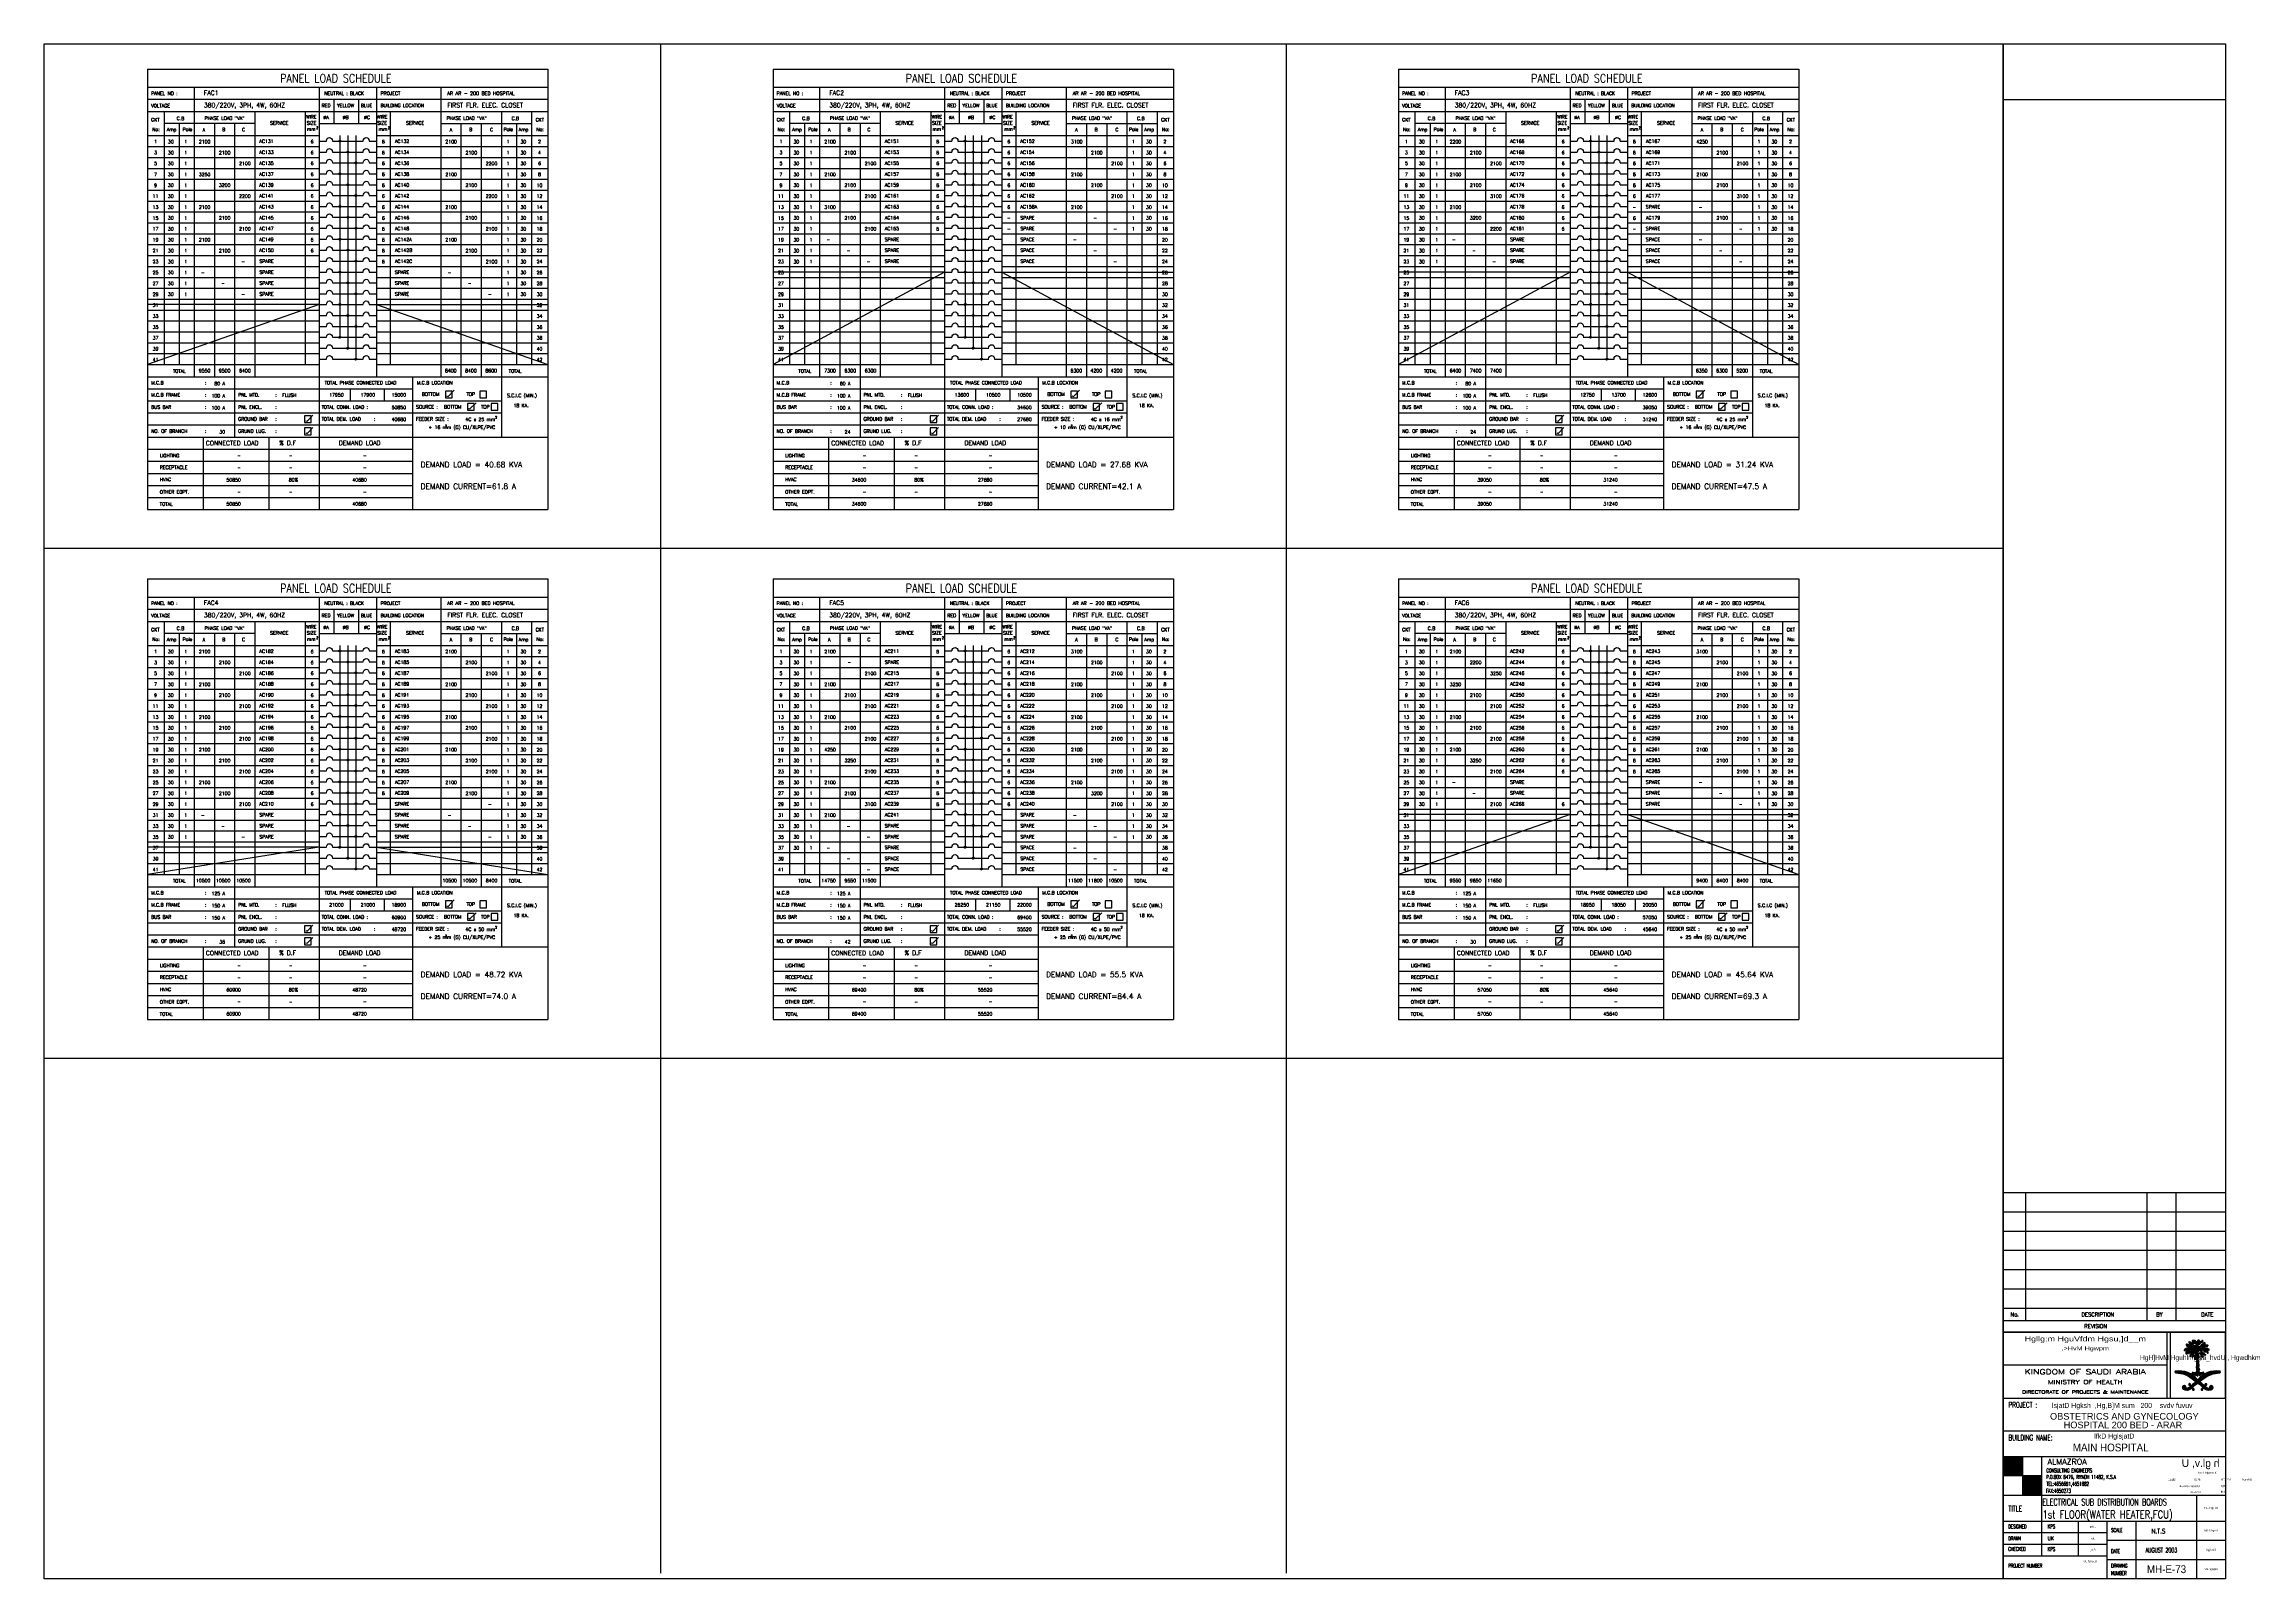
# Paper-space layout 'Layout1' of a CAD drawing. Extents: x -4 to 111, y 0 to 79.
# The model-space entities are those that its viewports show. They can reach past a viewport. Long polylines and large blocks are cut down to what shows.
import ezdxf
from ezdxf.enums import TextEntityAlignment as Align

# ---------------------------------------------------------------- set-up
doc = ezdxf.new("R2010")
doc.units = 0
doc.header["$MEASUREMENT"] = 0
doc.layers.get('0').update_dxf_attribs({"linetype": 'CONTINUOUS'})
for name, color, linetype in [('BORDER', 4, 'CONTINUOUS'), ('E-TEXT', 4, 'CONTINUOUS'), ('E-TXT', 2, 'CONTINUOUS'), ('PANEL', 2, 'CONTINUOUS'), ('TEXT-REV', 2, 'CONTINUOUS'), ('TITLE', 1, 'CONTINUOUS'), ('TXT', 2, 'CONTINUOUS'), ('TXT1', 2, 'CONTINUOUS')]:
    doc.layers.add(name, color=color, linetype=linetype)
doc.styles.add('ABORD1', font='XARB.shx', dxfattribs={"height": 500})
doc.styles.add('Easy', font='xarb.shx', dxfattribs={"width": 0.8, "height": 350})
doc.styles.add('EBORD1', font='ROMANS.shx', dxfattribs={"width": 0.75, "height": 200})
doc.styles.add('EBORD3', font='romant', dxfattribs={"height": 0.2})
doc.styles.add('KUFI', font='KUFI-SLD.shx')
doc.styles.add('ROMANC', font='romanc', dxfattribs={"height": 0.1})
doc.styles.add('ROMANS', font='ROMANS.shx', dxfattribs={"height": 0.4})
doc.styles.add('TTXT', font='swisse.ttf', dxfattribs={"width": 0.6})
pattern_1 = [(315, (107255.772745, 27283.905085), (0.00864749998874, 0.00864749998874), [])]
pattern_2 = [(315, (107255.772745, 27285.603226), (0.00864749998874, 0.00864749998874), [])]
pattern_3 = [(315, (107255.772745, 27287.301367), (0.00864749998874, 0.00864749998874), [])]
pattern_4 = [(315, (107255.772745, 27288.999508), (0.00864749998874, 0.00864749998874), [])]
pattern_5 = [(315, (107255.772745, 27290.69765), (0.00864749998874, 0.00864749998874), [])]
pattern_6 = [(315, (107255.772745, 27292.395791), (0.00864749998874, 0.00864749998874), [])]
pattern_7 = [(315, (107288.256086, 27292.395791), (0.00864749998874, 0.00864749998874), [])]
pattern_8 = [(315, (107288.256086, 27283.905085), (0.00864749998874, 0.00864749998874), [])]
pattern_9 = [(315, (107288.256086, 27285.603226), (0.00864749998874, 0.00864749998874), [])]
pattern_10 = [(315, (107288.256086, 27287.301367), (0.00864749998874, 0.00864749998874), [])]
pattern_11 = [(315, (107288.256086, 27288.999508), (0.00864749998874, 0.00864749998874), [])]
pattern_12 = [(315, (107288.256086, 27290.69765), (0.00864749998874, 0.00864749998874), [])]
pattern_13 = [(315, (107320.739428, 27292.395791), (0.00864749998874, 0.00864749998874), [])]
pattern_14 = [(315, (107320.739428, 27283.905085), (0.00864749998874, 0.00864749998874), [])]
pattern_15 = [(315, (107320.739428, 27285.603226), (0.00864749998874, 0.00864749998874), [])]
pattern_16 = [(315, (107320.739428, 27287.301367), (0.00864749998874, 0.00864749998874), [])]
pattern_17 = [(315, (107320.739428, 27288.999508), (0.00864749998874, 0.00864749998874), [])]
pattern_18 = [(315, (107320.739428, 27290.69765), (0.00864749998874, 0.00864749998874), [])]
pattern_19 = [(315, (107255.772745, 27257.425242), (0.00864749998874, 0.00864749998874), [])]
pattern_20 = [(315, (107255.772745, 27259.123383), (0.00864749998874, 0.00864749998874), [])]
pattern_21 = [(315, (107255.772745, 27260.821525), (0.00864749998874, 0.00864749998874), [])]
pattern_22 = [(315, (107255.772745, 27262.519666), (0.00864749998874, 0.00864749998874), [])]
pattern_23 = [(315, (107255.772745, 27264.217807), (0.00864749998874, 0.00864749998874), [])]
pattern_24 = [(315, (107255.772745, 27265.915948), (0.00864749998874, 0.00864749998874), [])]
pattern_25 = [(315, (107288.256086, 27265.915948), (0.00864749998874, 0.00864749998874), [])]
pattern_26 = [(315, (107288.256086, 27264.217807), (0.00864749998874, 0.00864749998874), [])]
pattern_27 = [(315, (107288.256086, 27262.519666), (0.00864749998874, 0.00864749998874), [])]
pattern_28 = [(315, (107288.256086, 27260.821525), (0.00864749998874, 0.00864749998874), [])]
pattern_29 = [(315, (107288.256086, 27259.123383), (0.00864749998874, 0.00864749998874), [])]
pattern_30 = [(315, (107288.256086, 27257.425242), (0.00864749998874, 0.00864749998874), [])]
pattern_31 = [(315, (107320.739428, 27257.425242), (0.00864749998874, 0.00864749998874), [])]
pattern_32 = [(315, (107320.739428, 27259.123383), (0.00864749998874, 0.00864749998874), [])]
pattern_33 = [(315, (107320.739428, 27260.821525), (0.00864749998874, 0.00864749998874), [])]
pattern_34 = [(315, (107320.739428, 27262.519666), (0.00864749998874, 0.00864749998874), [])]
pattern_35 = [(315, (107320.739428, 27264.217807), (0.00864749998874, 0.00864749998874), [])]
pattern_36 = [(315, (107320.739428, 27265.915948), (0.00864749998874, 0.00864749998874), [])]

# ---------------------------------------------------------------- blocks, each defined once
blk = doc.blocks.new('*X3')
at = {"color": 0}
for p, q in [((19.717, 41.354), (19.752, 41.389)), ((19.727, 41.347), (19.786, 41.406)), ((19.758, 41.29), (19.869, 41.4)), ((19.759, 41.308), (19.81, 41.359)), ((19.763, 41.365), (19.805, 41.407)), ((19.764, 41.278), (19.883, 41.397)), ((19.767, 41.475), (19.79, 41.498)), ((19.771, 41.461), (19.802, 41.493)), ((19.776, 41.272), (19.818, 41.314)), ((19.781, 41.454), (19.814, 41.487)), ((19.787, 41.371), (19.824, 41.408)), ((19.794, 41.449), (19.827, 41.482)), ((19.808, 41.445), (19.839, 41.476)), ((19.808, 41.374), (19.842, 41.409)), ((19.817, 41.366), (19.857, 41.406)), ((19.822, 41.442), (19.851, 41.471)), ((19.824, 41.532), (19.84, 41.548)), ((19.825, 41.286), (19.874, 41.335)), ((19.829, 41.52), (19.852, 41.543)), ((19.83, 41.273), (19.9, 41.343)), ((19.835, 41.437), (19.863, 41.465)), ((19.839, 41.512), (19.865, 41.538)), ((19.848, 41.432), (19.875, 41.459)), ((19.85, 41.505), (19.878, 41.533)), ((19.85, 41.223), (19.871, 41.243)), ((19.857, 41.247), (20.048, 41.438)), ((19.86, 41.427), (19.887, 41.454)), ((19.861, 41.498), (19.889, 41.526)), ((19.867, 41.292), (19.915, 41.34)), ((19.871, 41.491), (19.898, 41.518)), ((19.871, 41.367), (19.9, 41.396)), ((19.879, 41.428), (19.899, 41.448)), ((19.882, 41.484), (19.907, 41.509)), ((19.883, 41.291), (19.928, 41.336)), ((19.893, 41.477), (19.915, 41.5)), ((19.893, 41.424), (19.909, 41.441)), ((19.894, 41.266), (20.064, 41.436)), ((19.897, 41.216), (19.933, 41.252)), ((19.9, 41.556), (19.922, 41.577)), ((19.9, 41.378), (19.94, 41.418)), ((19.901, 41.397), (19.929, 41.425)), ((19.903, 41.417), (19.919, 41.433)), ((19.903, 41.24), (19.949, 41.285)), ((19.903, 41.204), (19.923, 41.225)), ((19.904, 41.471), (19.924, 41.49)), ((19.906, 41.19), (19.917, 41.201)), ((19.907, 41.545), (19.94, 41.577)), ((19.915, 41.464), (19.932, 41.481)), ((19.916, 41.536), (19.959, 41.579)), ((19.916, 41.271), (20.154, 41.509)), ((19.916, 41.376), (19.952, 41.412)), ((19.925, 41.527), (19.972, 41.574)), ((19.926, 41.457), (19.941, 41.472)), ((19.927, 41.37), (20.02, 41.463)), ((19.933, 41.359), (20.032, 41.458)), ((19.935, 41.519), (19.981, 41.565)), ((19.937, 41.451), (19.951, 41.465)), ((19.937, 41.345), (20.044, 41.452)), ((19.947, 41.513), (19.99, 41.557)), ((19.947, 41.443), (19.962, 41.458)), ((19.949, 41.215), (20.038, 41.304)), ((19.95, 41.198), (20.044, 41.292)), ((19.953, 41.184), (20.046, 41.277)), ((19.956, 41.435), (19.978, 41.456)), ((19.956, 41.293), (20.071, 41.408)), ((19.957, 41.24), (19.975, 41.259)), ((19.96, 41.173), (20.049, 41.262)), ((19.964, 41.425), (20.017, 41.478)), ((19.966, 41.515), (20, 41.549)), ((19.969, 41.289), (20.069, 41.388)), ((19.97, 41.166), (20.053, 41.249)), ((19.975, 41.277), (20.086, 41.388)), ((19.975, 41.259), (20.037, 41.321)), ((19.98, 41.511), (20.056, 41.588)), ((19.981, 41.159), (20.057, 41.235)), ((19.988, 41.502), (20.068, 41.582)), ((19.991, 41.487), (20.063, 41.559)), ((19.992, 41.47), (20.073, 41.551)), ((20, 41.16), (20.061, 41.221)), ((20.006, 41.148), (20.065, 41.208)), ((20.025, 41.574), (20.04, 41.589)), ((20.042, 41.503), (20.097, 41.557)), ((20.044, 41.487), (20.133, 41.576)), ((20.054, 41.178), (20.069, 41.194)), ((20.063, 41.346), (20.11, 41.394)), ((20.068, 41.493), (20.093, 41.518)), ((20.075, 41.412), (20.192, 41.529)), ((20.08, 41.346), (20.133, 41.399)), ((20.095, 41.344), (20.097, 41.345)), ((20.097, 41.523), (20.144, 41.569)), ((20.108, 41.428), (20.202, 41.521)), ((20.115, 41.364), (20.154, 41.402)), ((20.13, 41.431), (20.171, 41.473)), ((20.131, 41.362), (20.171, 41.402)), ((20.132, 41.54), (20.15, 41.557)), ((20.144, 41.357), (20.189, 41.402)), ((20.151, 41.435), (20.19, 41.474)), ((20.153, 41.349), (20.207, 41.403)), ((20.163, 41.341), (20.225, 41.403)), ((20.171, 41.437), (20.208, 41.474)), ((20.171, 41.332), (20.203, 41.363)), ((20.18, 41.322), (20.213, 41.356)), ((20.191, 41.44), (20.224, 41.473)), ((20.192, 41.316), (20.225, 41.349)), ((20.201, 41.502), (20.202, 41.504)), ((20.21, 41.317), (20.236, 41.343)), ((20.212, 41.443), (20.242, 41.473)), ((20.212, 41.372), (20.241, 41.401)), ((20.225, 41.315), (20.247, 41.336)), ((20.227, 41.369), (20.252, 41.394)), ((20.234, 41.448), (20.258, 41.472)), ((20.239, 41.311), (20.256, 41.328)), ((20.242, 41.366), (20.264, 41.389)), ((20.247, 41.442), (20.263, 41.459)), ((20.247, 41.301), (20.264, 41.318)), ((20.255, 41.292), (20.27, 41.307)), ((20.256, 41.363), (20.278, 41.385)), ((20.271, 41.361), (20.288, 41.378)), ((20.288, 41.36), (20.292, 41.364)), ((19.9, 40.83), (19.92, 40.851)), ((19.905, 40.818), (19.931, 40.844)), ((19.912, 40.807), (19.946, 40.841)), ((19.92, 40.798), (19.962, 40.839)), ((19.931, 40.79), (19.983, 40.843)), ((19.95, 40.792), (20.066, 40.907)), ((19.964, 40.788), (20.06, 40.885)), ((19.985, 40.792), (20.061, 40.867)), ((19.99, 40.85), (20.072, 40.932)), ((19.994, 40.977), (20.059, 41.042)), ((19.994, 40.96), (20.06, 41.026)), ((19.997, 40.945), (20.062, 41.01)), ((19.998, 40.787), (20.066, 40.855)), ((20, 41.001), (20.057, 41.058)), ((20.001, 40.931), (20.061, 40.991)), ((20.001, 40.878), (20.062, 40.939)), ((20.003, 41.092), (20.042, 41.131)), ((20.003, 41.075), (20.045, 41.117)), ((20.003, 41.057), (20.047, 41.101)), ((20.003, 41.04), (20.053, 41.089)), ((20.003, 41.022), (20.056, 41.075)), ((20.004, 40.916), (20.058, 40.971)), ((20.005, 40.9), (20.056, 40.951)), ((20.008, 41.133), (20.042, 41.167)), ((20.01, 40.781), (20.076, 40.847)), ((20.012, 41.119), (20.04, 41.147)), ((20.02, 40.774), (20.036, 40.789)), ((20.048, 40.802), (20.09, 40.844)), ((20.058, 40.794), (20.111, 40.847)), ((20.069, 40.788), (20.131, 40.85)), ((20.084, 40.784), (20.093, 40.794)), ((20.116, 40.817), (20.157, 40.857)), ((20.128, 40.811), (20.166, 40.849)), ((20.142, 40.807), (20.161, 40.827))]:
    blk.add_line(p, q, dxfattribs=at)
blk = doc.blocks.new('*X4')
at = {"color": 0}
for p, q in [((20.076, 41.289), (20.089, 41.302)), ((20.082, 41.277), (20.096, 41.292)), ((20.09, 41.268), (20.104, 41.282)), ((20.099, 41.259), (20.111, 41.271)), ((20.106, 41.249), (20.119, 41.261)), ((20.107, 41.232), (20.126, 41.251)), ((20.111, 41.218), (20.133, 41.24)), ((20.117, 41.207), (20.139, 41.229)), ((20.127, 41.198), (20.146, 41.217)), ((20.139, 41.193), (20.152, 41.206))]:
    blk.add_line(p, q, dxfattribs=at)
blk = doc.blocks.new('*X2')
at = {"color": 0}
for p, q in [((19.512, 40.867), (19.525, 40.88)), ((19.514, 40.851), (19.545, 40.882)), ((19.525, 40.844), (19.565, 40.884)), ((19.54, 40.842), (19.583, 40.885)), ((19.555, 40.839), (19.601, 40.885)), ((19.571, 40.837), (19.619, 40.885)), ((19.586, 40.835), (19.635, 40.884)), ((19.602, 40.832), (19.652, 40.883)), ((19.617, 40.83), (19.668, 40.881)), ((19.632, 40.828), (19.683, 40.879)), ((19.648, 40.825), (19.699, 40.876)), ((19.663, 40.823), (19.713, 40.874)), ((19.678, 40.821), (19.728, 40.87)), ((19.693, 40.817), (19.742, 40.867)), ((19.706, 40.813), (19.756, 40.863)), ((19.718, 40.808), (19.769, 40.859)), ((19.731, 40.803), (19.783, 40.854)), ((19.744, 40.798), (19.796, 40.85)), ((19.757, 40.794), (19.808, 40.845)), ((19.77, 40.789), (19.821, 40.84)), ((19.783, 40.784), (19.833, 40.834)), ((19.796, 40.779), (19.845, 40.828)), ((19.796, 40.443), (20.131, 40.779)), ((19.807, 40.773), (19.857, 40.822)), ((19.817, 40.765), (19.868, 40.816)), ((19.817, 40.447), (20.182, 40.812)), ((19.828, 40.758), (19.879, 40.81)), ((19.838, 40.751), (19.891, 40.803)), ((19.847, 40.459), (20.219, 40.831)), ((19.848, 40.743), (19.901, 40.796)), ((19.858, 40.736), (19.912, 40.789)), ((19.869, 40.728), (19.922, 40.782)), ((19.879, 40.721), (19.933, 40.775)), ((19.889, 40.714), (19.943, 40.767)), ((19.9, 40.706), (19.952, 40.759)), ((19.91, 40.699), (19.962, 40.751)), ((19.92, 40.692), (19.971, 40.743)), ((19.931, 40.684), (19.981, 40.734)), ((19.941, 40.677), (19.99, 40.725)), ((19.95, 40.544), (20.251, 40.845)), ((19.951, 40.67), (19.998, 40.717)), ((19.962, 40.662), (20.007, 40.707)), ((19.972, 40.655), (20.015, 40.698)), ((19.982, 40.648), (20.024, 40.689)), ((20.03, 40.607), (20.279, 40.855)), ((20.12, 40.679), (20.304, 40.864)), ((20.183, 40.724), (20.328, 40.87)), ((20.244, 40.768), (20.351, 40.875)), ((20.272, 40.778), (20.372, 40.879)), ((20.3, 40.788), (20.393, 40.881)), ((20.327, 40.798), (20.412, 40.883)), ((20.355, 40.808), (20.431, 40.884)), ((20.382, 40.818), (20.45, 40.885)), ((20.404, 40.821), (20.467, 40.885)), ((20.425, 40.825), (20.484, 40.884)), ((20.447, 40.829), (20.501, 40.883)), ((20.468, 40.833), (20.517, 40.882)), ((20.489, 40.836), (20.533, 40.88)), ((20.511, 40.84), (20.543, 40.873)), ((20.532, 40.844), (20.547, 40.858)), ((19.68, 40.504), (19.725, 40.55)), ((19.684, 40.491), (19.739, 40.546)), ((19.684, 40.526), (19.704, 40.546)), ((19.691, 40.48), (19.75, 40.539)), ((19.7, 40.472), (19.724, 40.495)), ((19.711, 40.464), (19.734, 40.488)), ((19.722, 40.458), (19.748, 40.484)), ((19.734, 40.452), (19.765, 40.483)), ((19.746, 40.517), (19.757, 40.529)), ((19.747, 40.448), (19.786, 40.486)), ((19.757, 40.51), (19.762, 40.516)), ((19.762, 40.444), (19.828, 40.511)), ((19.778, 40.443), (19.894, 40.559)), ((19.82, 40.573), (19.844, 40.597)), ((19.826, 40.562), (19.855, 40.591)), ((19.838, 40.556), (19.861, 40.579)), ((19.85, 40.55), (19.863, 40.564)), ((19.857, 40.54), (19.871, 40.554)), ((19.896, 40.491), (19.912, 40.507)), ((19.905, 40.482), (19.918, 40.495)), ((19.911, 40.47), (19.928, 40.487)), ((19.913, 40.455), (19.941, 40.483)), ((19.922, 40.446), (19.95, 40.474)), ((19.94, 40.446), (19.95, 40.456)), ((20.04, 40.599), (20.076, 40.635)), ((20.049, 40.591), (20.085, 40.627)), ((20.059, 40.583), (20.094, 40.618)), ((20.069, 40.575), (20.104, 40.61)), ((20.079, 40.568), (20.113, 40.601)), ((20.09, 40.56), (20.123, 40.593)), ((20.099, 40.552), (20.132, 40.585)), ((20.108, 40.473), (20.119, 40.484)), ((20.109, 40.456), (20.237, 40.584)), ((20.109, 40.544), (20.142, 40.577)), ((20.117, 40.447), (20.155, 40.484)), ((20.118, 40.536), (20.152, 40.569)), ((20.128, 40.528), (20.161, 40.561)), ((20.133, 40.445), (20.147, 40.458)), ((20.137, 40.52), (20.171, 40.554)), ((20.146, 40.51), (20.23, 40.594)), ((20.159, 40.488), (20.202, 40.531)), ((20.175, 40.487), (20.212, 40.524)), ((20.185, 40.479), (20.222, 40.516)), ((20.194, 40.47), (20.233, 40.509)), ((20.198, 40.58), (20.215, 40.597)), ((20.205, 40.463), (20.243, 40.502)), ((20.216, 40.457), (20.254, 40.495)), ((20.228, 40.451), (20.265, 40.489)), ((20.241, 40.447), (20.279, 40.485)), ((20.256, 40.444), (20.295, 40.483)), ((20.272, 40.443), (20.315, 40.485)), ((20.291, 40.444), (20.374, 40.527)), ((20.297, 40.521), (20.325, 40.548)), ((20.311, 40.517), (20.344, 40.549)), ((20.313, 40.448), (20.378, 40.513)), ((20.328, 40.515), (20.357, 40.545)), ((20.335, 40.505), (20.367, 40.537)), ((20.346, 40.463), (20.375, 40.492))]:
    blk.add_line(p, q, dxfattribs=at)
blk = doc.blocks.new('*X5')
at = {"color": 0}
for p, q in [((20.11, 41.323), (20.118, 41.331)), ((20.114, 41.309), (20.128, 41.323)), ((20.12, 41.298), (20.138, 41.316)), ((20.131, 41.291), (20.148, 41.308)), ((20.142, 41.284), (20.158, 41.301)), ((20.152, 41.277), (20.168, 41.293)), ((20.158, 41.266), (20.178, 41.285)), ((20.164, 41.254), (20.188, 41.277)), ((20.174, 41.246), (20.196, 41.268)), ((20.187, 41.241), (20.204, 41.259)), ((20.199, 41.236), (20.205, 41.241))]:
    blk.add_line(p, q, dxfattribs=at)

msp = doc.modelspace()

# ---------------------------------------------------------------- hatches: boundary and pattern name
at = {"layer": 'PANEL', "linetype": 'Continuous'}
h = msp.add_hatch(dxfattribs=at)
h.set_pattern_fill('ANSI31', color=256, scale=0.068485, angle=406.041, style=0)
h.set_pattern_definition([(91.040959325, (107255.7727445, 27292.395791), (-0.00855917542476, -0.00015552164567), [])])
h.paths.add_polyline_path([(-97777.2, 25247.08, 1), (-97777.11, 25247.08, 1)])
h = msp.add_hatch(dxfattribs=at)
h.set_pattern_fill('ANSI31', color=256, scale=0.068485, angle=406.041, style=0)
h.set_pattern_definition([(91.040959325, (107288.256086, 27292.395791), (-0.00855917542476, -0.00015552164567), [])])
h.paths.add_polyline_path([(-97744.72, 25247.08, 1), (-97744.62, 25247.08, 1)])
h = msp.add_hatch(dxfattribs=at)
h.set_pattern_fill('ANSI31', color=256, scale=0.068485, angle=406.041, style=0)
h.set_pattern_definition([(91.040959325, (107320.739428, 27292.395791), (-0.00855917542476, -0.00015552164567), [])])
h.paths.add_polyline_path([(-97712.24, 25247.08, 1), (-97712.14, 25247.08, 1)])
h = msp.add_hatch(dxfattribs=at)
h.set_pattern_fill('ANSI31', color=256, scale=0.097835, angle=270, style=0)
h.set_pattern_definition(pattern_6)
h.paths.add_polyline_path([(-97776.78, 25246.51, 1), (-97776.69, 25246.51, 1)])
h = msp.add_hatch(dxfattribs=at)
h.set_pattern_fill('ANSI31', color=256, scale=0.097835, angle=270, style=0)
h.set_pattern_definition(pattern_6)
h.paths.add_polyline_path([(-97776.27, 25245.95, 1), (-97776.37, 25245.95, 1)])
h = msp.add_hatch(dxfattribs=at)
h.set_pattern_fill('ANSI31', color=256, scale=0.097835, angle=270, style=0)
h.set_pattern_definition(pattern_7)
h.paths.add_polyline_path([(-97744.3, 25246.51, 1), (-97744.2, 25246.51, 1)])
h = msp.add_hatch(dxfattribs=at)
h.set_pattern_fill('ANSI31', color=256, scale=0.097835, angle=270, style=0)
h.set_pattern_definition(pattern_7)
h.paths.add_polyline_path([(-97743.78, 25245.95, 1), (-97743.88, 25245.95, 1)])
h = msp.add_hatch(dxfattribs=at)
h.set_pattern_fill('ANSI31', color=256, scale=0.097835, angle=270, style=0)
h.set_pattern_definition(pattern_13)
h.paths.add_polyline_path([(-97711.82, 25246.51, 1), (-97711.72, 25246.51, 1)])
h = msp.add_hatch(dxfattribs=at)
h.set_pattern_fill('ANSI31', color=256, scale=0.097835, angle=270, style=0)
h.set_pattern_definition(pattern_13)
h.paths.add_polyline_path([(-97711.3, 25245.95, 1), (-97711.4, 25245.95, 1)])
h = msp.add_hatch(dxfattribs=at)
h.set_pattern_fill('ANSI31', color=256, scale=0.097835, angle=270, style=0)
h.set_pattern_definition(pattern_6)
h.paths.add_polyline_path([(-97777.11, 25245.38, 1), (-97777.2, 25245.38, 1)])
h = msp.add_hatch(dxfattribs=at)
h.set_pattern_fill('ANSI31', color=256, scale=0.097835, angle=270, style=0)
h.set_pattern_definition(pattern_6)
h.paths.add_polyline_path([(-97776.69, 25244.81, 1), (-97776.78, 25244.81, 1)])
h = msp.add_hatch(dxfattribs=at)
h.set_pattern_fill('ANSI31', color=256, scale=0.097835, angle=270, style=0)
h.set_pattern_definition(pattern_7)
h.paths.add_polyline_path([(-97744.62, 25245.38, 1), (-97744.72, 25245.38, 1)])
h = msp.add_hatch(dxfattribs=at)
h.set_pattern_fill('ANSI31', color=256, scale=0.097835, angle=270, style=0)
h.set_pattern_definition(pattern_7)
h.paths.add_polyline_path([(-97744.2, 25244.81, 1), (-97744.3, 25244.81, 1)])
h = msp.add_hatch(dxfattribs=at)
h.set_pattern_fill('ANSI31', color=256, scale=0.097835, angle=270, style=0)
h.set_pattern_definition(pattern_13)
h.paths.add_polyline_path([(-97712.14, 25245.38, 1), (-97712.24, 25245.38, 1)])
h = msp.add_hatch(dxfattribs=at)
h.set_pattern_fill('ANSI31', color=256, scale=0.097835, angle=270, style=0)
h.set_pattern_definition(pattern_13)
h.paths.add_polyline_path([(-97711.72, 25244.81, 1), (-97711.82, 25244.81, 1)])
h = msp.add_hatch(dxfattribs=at)
h.set_pattern_fill('ANSI31', color=256, scale=0.097835, angle=270, style=0)
h.set_pattern_definition(pattern_5)
h.paths.add_polyline_path([(-97777.11, 25243.68, 1), (-97777.2, 25243.68, 1)])
h = msp.add_hatch(dxfattribs=at)
h.set_pattern_fill('ANSI31', color=256, scale=0.097835, angle=270, style=0)
h.set_pattern_definition(pattern_6)
h.paths.add_polyline_path([(-97776.27, 25244.25, 1), (-97776.37, 25244.25, 1)])
h = msp.add_hatch(dxfattribs=at)
h.set_pattern_fill('ANSI31', color=256, scale=0.097835, angle=270, style=0)
h.set_pattern_definition(pattern_12)
h.paths.add_polyline_path([(-97744.62, 25243.68, 1), (-97744.72, 25243.68, 1)])
h = msp.add_hatch(dxfattribs=at)
h.set_pattern_fill('ANSI31', color=256, scale=0.097835, angle=270, style=0)
h.set_pattern_definition(pattern_7)
h.paths.add_polyline_path([(-97743.78, 25244.25, 1), (-97743.88, 25244.25, 1)])
h = msp.add_hatch(dxfattribs=at)
h.set_pattern_fill('ANSI31', color=256, scale=0.097835, angle=270, style=0)
h.set_pattern_definition(pattern_18)
h.paths.add_polyline_path([(-97712.14, 25243.68, 1), (-97712.24, 25243.68, 1)])
h = msp.add_hatch(dxfattribs=at)
h.set_pattern_fill('ANSI31', color=256, scale=0.097835, angle=270, style=0)
h.set_pattern_definition(pattern_13)
h.paths.add_polyline_path([(-97711.3, 25244.25, 1), (-97711.4, 25244.25, 1)])
h = msp.add_hatch(dxfattribs=at)
h.set_pattern_fill('ANSI31', color=256, scale=0.097835, angle=270, style=0)
h.set_pattern_definition(pattern_5)
h.paths.add_polyline_path([(-97776.69, 25243.12, 1), (-97776.78, 25243.12, 1)])
h = msp.add_hatch(dxfattribs=at)
h.set_pattern_fill('ANSI31', color=256, scale=0.097835, angle=270, style=0)
h.set_pattern_definition(pattern_5)
h.paths.add_polyline_path([(-97776.27, 25242.55, 1), (-97776.37, 25242.55, 1)])
h = msp.add_hatch(dxfattribs=at)
h.set_pattern_fill('ANSI31', color=256, scale=0.097835, angle=270, style=0)
h.set_pattern_definition(pattern_12)
h.paths.add_polyline_path([(-97744.2, 25243.12, 1), (-97744.3, 25243.12, 1)])
h = msp.add_hatch(dxfattribs=at)
h.set_pattern_fill('ANSI31', color=256, scale=0.097835, angle=270, style=0)
h.set_pattern_definition(pattern_12)
h.paths.add_polyline_path([(-97743.78, 25242.55, 1), (-97743.88, 25242.55, 1)])
h = msp.add_hatch(dxfattribs=at)
h.set_pattern_fill('ANSI31', color=256, scale=0.097835, angle=270, style=0)
h.set_pattern_definition(pattern_18)
h.paths.add_polyline_path([(-97711.72, 25243.12, 1), (-97711.82, 25243.12, 1)])
h = msp.add_hatch(dxfattribs=at)
h.set_pattern_fill('ANSI31', color=256, scale=0.097835, angle=270, style=0)
h.set_pattern_definition(pattern_18)
h.paths.add_polyline_path([(-97711.3, 25242.55, 1), (-97711.4, 25242.55, 1)])
h = msp.add_hatch(dxfattribs=at)
h.set_pattern_fill('ANSI31', color=256, scale=0.097835, angle=270, style=0)
h.set_pattern_definition(pattern_4)
h.paths.add_polyline_path([(-97777.11, 25241.98, 1), (-97777.2, 25241.98, 1)])
h = msp.add_hatch(dxfattribs=at)
h.set_pattern_fill('ANSI31', color=256, scale=0.097835, angle=270, style=0)
h.set_pattern_definition(pattern_4)
h.paths.add_polyline_path([(-97776.69, 25241.42, 1), (-97776.78, 25241.42, 1)])
h = msp.add_hatch(dxfattribs=at)
h.set_pattern_fill('ANSI31', color=256, scale=0.097835, angle=270, style=0)
h.set_pattern_definition(pattern_11)
h.paths.add_polyline_path([(-97744.62, 25241.98, 1), (-97744.72, 25241.98, 1)])
h = msp.add_hatch(dxfattribs=at)
h.set_pattern_fill('ANSI31', color=256, scale=0.097835, angle=270, style=0)
h.set_pattern_definition(pattern_11)
h.paths.add_polyline_path([(-97744.2, 25241.42, 1), (-97744.3, 25241.42, 1)])
h = msp.add_hatch(dxfattribs=at)
h.set_pattern_fill('ANSI31', color=256, scale=0.097835, angle=270, style=0)
h.set_pattern_definition(pattern_17)
h.paths.add_polyline_path([(-97712.14, 25241.98, 1), (-97712.24, 25241.98, 1)])
h = msp.add_hatch(dxfattribs=at)
h.set_pattern_fill('ANSI31', color=256, scale=0.097835, angle=270, style=0)
h.set_pattern_definition(pattern_17)
h.paths.add_polyline_path([(-97711.72, 25241.42, 1), (-97711.82, 25241.42, 1)])
h = msp.add_hatch(dxfattribs=at)
h.set_pattern_fill('ANSI31', color=256, scale=0.097835, angle=270, style=0)
h.set_pattern_definition(pattern_3)
h.paths.add_polyline_path([(-97777.11, 25240.28, 1), (-97777.2, 25240.28, 1)])
h = msp.add_hatch(dxfattribs=at)
h.set_pattern_fill('ANSI31', color=256, scale=0.097835, angle=270, style=0)
h.set_pattern_definition(pattern_4)
h.paths.add_polyline_path([(-97776.27, 25240.85, 1), (-97776.37, 25240.85, 1)])
h = msp.add_hatch(dxfattribs=at)
h.set_pattern_fill('ANSI31', color=256, scale=0.097835, angle=270, style=0)
h.set_pattern_definition(pattern_10)
h.paths.add_polyline_path([(-97744.62, 25240.28, 1), (-97744.72, 25240.28, 1)])
h = msp.add_hatch(dxfattribs=at)
h.set_pattern_fill('ANSI31', color=256, scale=0.097835, angle=270, style=0)
h.set_pattern_definition(pattern_11)
h.paths.add_polyline_path([(-97743.78, 25240.85, 1), (-97743.88, 25240.85, 1)])
h = msp.add_hatch(dxfattribs=at)
h.set_pattern_fill('ANSI31', color=256, scale=0.097835, angle=270, style=0)
h.set_pattern_definition(pattern_16)
h.paths.add_polyline_path([(-97712.14, 25240.28, 1), (-97712.24, 25240.28, 1)])
h = msp.add_hatch(dxfattribs=at)
h.set_pattern_fill('ANSI31', color=256, scale=0.097835, angle=270, style=0)
h.set_pattern_definition(pattern_17)
h.paths.add_polyline_path([(-97711.3, 25240.85, 1), (-97711.4, 25240.85, 1)])
h = msp.add_hatch(dxfattribs=at)
h.set_pattern_fill('ANSI31', color=256, scale=0.097835, angle=270, style=0)
h.set_pattern_definition(pattern_3)
h.paths.add_polyline_path([(-97776.69, 25239.72, 1), (-97776.78, 25239.72, 1)])
h = msp.add_hatch(dxfattribs=at)
h.set_pattern_fill('ANSI31', color=256, scale=0.097835, angle=270, style=0)
h.set_pattern_definition(pattern_3)
h.paths.add_polyline_path([(-97776.27, 25239.15, 1), (-97776.37, 25239.15, 1)])
h = msp.add_hatch(dxfattribs=at)
h.set_pattern_fill('ANSI31', color=256, scale=0.097835, angle=270, style=0)
h.set_pattern_definition(pattern_10)
h.paths.add_polyline_path([(-97744.2, 25239.72, 1), (-97744.3, 25239.72, 1)])
h = msp.add_hatch(dxfattribs=at)
h.set_pattern_fill('ANSI31', color=256, scale=0.097835, angle=270, style=0)
h.set_pattern_definition(pattern_10)
h.paths.add_polyline_path([(-97743.78, 25239.15, 1), (-97743.88, 25239.15, 1)])
h = msp.add_hatch(dxfattribs=at)
h.set_pattern_fill('ANSI31', color=256, scale=0.097835, angle=270, style=0)
h.set_pattern_definition(pattern_16)
h.paths.add_polyline_path([(-97711.72, 25239.72, 1), (-97711.82, 25239.72, 1)])
h = msp.add_hatch(dxfattribs=at)
h.set_pattern_fill('ANSI31', color=256, scale=0.097835, angle=270, style=0)
h.set_pattern_definition(pattern_16)
h.paths.add_polyline_path([(-97711.3, 25239.15, 1), (-97711.4, 25239.15, 1)])
h = msp.add_hatch(dxfattribs=at)
h.set_pattern_fill('ANSI31', color=256, scale=0.097835, angle=270, style=0)
h.set_pattern_definition(pattern_2)
h.paths.add_polyline_path([(-97777.11, 25238.59, 1), (-97777.2, 25238.59, 1)])
h = msp.add_hatch(dxfattribs=at)
h.set_pattern_fill('ANSI31', color=256, scale=0.097835, angle=270, style=0)
h.set_pattern_definition(pattern_2)
h.paths.add_polyline_path([(-97776.69, 25238.02, 1), (-97776.78, 25238.02, 1)])
h = msp.add_hatch(dxfattribs=at)
h.set_pattern_fill('ANSI31', color=256, scale=0.097835, angle=270, style=0)
h.set_pattern_definition(pattern_9)
h.paths.add_polyline_path([(-97744.62, 25238.59, 1), (-97744.72, 25238.59, 1)])
h = msp.add_hatch(dxfattribs=at)
h.set_pattern_fill('ANSI31', color=256, scale=0.097835, angle=270, style=0)
h.set_pattern_definition(pattern_9)
h.paths.add_polyline_path([(-97744.2, 25238.02, 1), (-97744.3, 25238.02, 1)])
h = msp.add_hatch(dxfattribs=at)
h.set_pattern_fill('ANSI31', color=256, scale=0.097835, angle=270, style=0)
h.set_pattern_definition(pattern_15)
h.paths.add_polyline_path([(-97712.14, 25238.59, 1), (-97712.24, 25238.59, 1)])
h = msp.add_hatch(dxfattribs=at)
h.set_pattern_fill('ANSI31', color=256, scale=0.097835, angle=270, style=0)
h.set_pattern_definition(pattern_15)
h.paths.add_polyline_path([(-97711.72, 25238.02, 1), (-97711.82, 25238.02, 1)])
h = msp.add_hatch(dxfattribs=at)
h.set_pattern_fill('ANSI31', color=256, scale=0.097835, angle=270, style=0)
h.set_pattern_definition(pattern_1)
h.paths.add_polyline_path([(-97777.11, 25236.89, 1), (-97777.2, 25236.89, 1)])
h = msp.add_hatch(dxfattribs=at)
h.set_pattern_fill('ANSI31', color=256, scale=0.097835, angle=270, style=0)
h.set_pattern_definition(pattern_2)
h.paths.add_polyline_path([(-97776.27, 25237.45, 1), (-97776.37, 25237.45, 1)])
h = msp.add_hatch(dxfattribs=at)
h.set_pattern_fill('ANSI31', color=256, scale=0.097835, angle=270, style=0)
h.set_pattern_definition(pattern_8)
h.paths.add_polyline_path([(-97744.62, 25236.89, 1), (-97744.72, 25236.89, 1)])
h = msp.add_hatch(dxfattribs=at)
h.set_pattern_fill('ANSI31', color=256, scale=0.097835, angle=270, style=0)
h.set_pattern_definition(pattern_9)
h.paths.add_polyline_path([(-97743.78, 25237.45, 1), (-97743.88, 25237.45, 1)])
h = msp.add_hatch(dxfattribs=at)
h.set_pattern_fill('ANSI31', color=256, scale=0.097835, angle=270, style=0)
h.set_pattern_definition(pattern_14)
h.paths.add_polyline_path([(-97712.14, 25236.89, 1), (-97712.24, 25236.89, 1)])
h = msp.add_hatch(dxfattribs=at)
h.set_pattern_fill('ANSI31', color=256, scale=0.097835, angle=270, style=0)
h.set_pattern_definition(pattern_15)
h.paths.add_polyline_path([(-97711.3, 25237.45, 1), (-97711.4, 25237.45, 1)])
h = msp.add_hatch(dxfattribs=at)
h.set_pattern_fill('ANSI31', color=256, scale=0.097835, angle=270, style=0)
h.set_pattern_definition(pattern_1)
h.paths.add_polyline_path([(-97776.69, 25236.32, 1), (-97776.78, 25236.32, 1)])
h = msp.add_hatch(dxfattribs=at)
h.set_pattern_fill('ANSI31', color=256, scale=0.097835, angle=270, style=0)
h.set_pattern_definition(pattern_1)
h.paths.add_polyline_path([(-97776.27, 25235.76, 1), (-97776.37, 25235.76, 1)])
h = msp.add_hatch(dxfattribs=at)
h.set_pattern_fill('ANSI31', color=256, scale=0.097835, angle=270, style=0)
h.set_pattern_definition(pattern_8)
h.paths.add_polyline_path([(-97744.2, 25236.32, 1), (-97744.3, 25236.32, 1)])
h = msp.add_hatch(dxfattribs=at)
h.set_pattern_fill('ANSI31', color=256, scale=0.097835, angle=270, style=0)
h.set_pattern_definition(pattern_8)
h.paths.add_polyline_path([(-97743.78, 25235.76, 1), (-97743.88, 25235.76, 1)])
h = msp.add_hatch(dxfattribs=at)
h.set_pattern_fill('ANSI31', color=256, scale=0.097835, angle=270, style=0)
h.set_pattern_definition(pattern_14)
h.paths.add_polyline_path([(-97711.72, 25236.32, 1), (-97711.82, 25236.32, 1)])
h = msp.add_hatch(dxfattribs=at)
h.set_pattern_fill('ANSI31', color=256, scale=0.097835, angle=270, style=0)
h.set_pattern_definition(pattern_14)
h.paths.add_polyline_path([(-97711.3, 25235.76, 1), (-97711.4, 25235.76, 1)])
h = msp.add_hatch(dxfattribs=at)
h.set_pattern_fill('ANSI31', color=256, scale=0.068485, angle=406.041, style=0)
h.set_pattern_definition([(91.040959325, (107255.7727445, 27265.915948), (-0.00855917542476, -0.00015552164567), [])])
h.paths.add_polyline_path([(-97777.2, 25220.6, 1), (-97777.11, 25220.6, 1)])
h = msp.add_hatch(dxfattribs=at)
h.set_pattern_fill('ANSI31', color=256, scale=0.068485, angle=406.041, style=0)
h.set_pattern_definition([(91.040959325, (107288.256086, 27265.915948), (-0.00855917542476, -0.00015552164567), [])])
h.paths.add_polyline_path([(-97744.72, 25220.6, 1), (-97744.62, 25220.6, 1)])
h = msp.add_hatch(dxfattribs=at)
h.set_pattern_fill('ANSI31', color=256, scale=0.068485, angle=406.041, style=0)
h.set_pattern_definition([(91.040959325, (107320.739428, 27265.915948), (-0.00855917542476, -0.00015552164567), [])])
h.paths.add_polyline_path([(-97712.24, 25220.6, 1), (-97712.14, 25220.6, 1)])
h = msp.add_hatch(dxfattribs=at)
h.set_pattern_fill('ANSI31', color=256, scale=0.097835, angle=270, style=0)
h.set_pattern_definition(pattern_24)
h.paths.add_polyline_path([(-97776.78, 25220.03, 1), (-97776.69, 25220.03, 1)])
h = msp.add_hatch(dxfattribs=at)
h.set_pattern_fill('ANSI31', color=256, scale=0.097835, angle=270, style=0)
h.set_pattern_definition(pattern_24)
h.paths.add_polyline_path([(-97776.27, 25219.47, 1), (-97776.37, 25219.47, 1)])
h = msp.add_hatch(dxfattribs=at)
h.set_pattern_fill('ANSI31', color=256, scale=0.097835, angle=270, style=0)
h.set_pattern_definition(pattern_25)
h.paths.add_polyline_path([(-97744.3, 25220.03, 1), (-97744.2, 25220.03, 1)])
h = msp.add_hatch(dxfattribs=at)
h.set_pattern_fill('ANSI31', color=256, scale=0.097835, angle=270, style=0)
h.set_pattern_definition(pattern_25)
h.paths.add_polyline_path([(-97743.78, 25219.47, 1), (-97743.88, 25219.47, 1)])
h = msp.add_hatch(dxfattribs=at)
h.set_pattern_fill('ANSI31', color=256, scale=0.097835, angle=270, style=0)
h.set_pattern_definition(pattern_36)
h.paths.add_polyline_path([(-97711.82, 25220.03, 1), (-97711.72, 25220.03, 1)])
h = msp.add_hatch(dxfattribs=at)
h.set_pattern_fill('ANSI31', color=256, scale=0.097835, angle=270, style=0)
h.set_pattern_definition(pattern_36)
h.paths.add_polyline_path([(-97711.3, 25219.47, 1), (-97711.4, 25219.47, 1)])
h = msp.add_hatch(dxfattribs=at)
h.set_pattern_fill('ANSI31', color=256, scale=0.097835, angle=270, style=0)
h.set_pattern_definition(pattern_24)
h.paths.add_polyline_path([(-97777.11, 25218.9, 1), (-97777.2, 25218.9, 1)])
h = msp.add_hatch(dxfattribs=at)
h.set_pattern_fill('ANSI31', color=256, scale=0.097835, angle=270, style=0)
h.set_pattern_definition(pattern_24)
h.paths.add_polyline_path([(-97776.69, 25218.33, 1), (-97776.78, 25218.33, 1)])
h = msp.add_hatch(dxfattribs=at)
h.set_pattern_fill('ANSI31', color=256, scale=0.097835, angle=270, style=0)
h.set_pattern_definition(pattern_25)
h.paths.add_polyline_path([(-97744.62, 25218.9, 1), (-97744.72, 25218.9, 1)])
h = msp.add_hatch(dxfattribs=at)
h.set_pattern_fill('ANSI31', color=256, scale=0.097835, angle=270, style=0)
h.set_pattern_definition(pattern_25)
h.paths.add_polyline_path([(-97744.2, 25218.33, 1), (-97744.3, 25218.33, 1)])
h = msp.add_hatch(dxfattribs=at)
h.set_pattern_fill('ANSI31', color=256, scale=0.097835, angle=270, style=0)
h.set_pattern_definition(pattern_36)
h.paths.add_polyline_path([(-97712.14, 25218.9, 1), (-97712.24, 25218.9, 1)])
h = msp.add_hatch(dxfattribs=at)
h.set_pattern_fill('ANSI31', color=256, scale=0.097835, angle=270, style=0)
h.set_pattern_definition(pattern_36)
h.paths.add_polyline_path([(-97711.72, 25218.33, 1), (-97711.82, 25218.33, 1)])
h = msp.add_hatch(dxfattribs=at)
h.set_pattern_fill('ANSI31', color=256, scale=0.097835, angle=270, style=0)
h.set_pattern_definition(pattern_23)
h.paths.add_polyline_path([(-97777.11, 25217.2, 1), (-97777.2, 25217.2, 1)])
h = msp.add_hatch(dxfattribs=at)
h.set_pattern_fill('ANSI31', color=256, scale=0.097835, angle=270, style=0)
h.set_pattern_definition(pattern_24)
h.paths.add_polyline_path([(-97776.27, 25217.77, 1), (-97776.37, 25217.77, 1)])
h = msp.add_hatch(dxfattribs=at)
h.set_pattern_fill('ANSI31', color=256, scale=0.097835, angle=270, style=0)
h.set_pattern_definition(pattern_26)
h.paths.add_polyline_path([(-97744.62, 25217.2, 1), (-97744.72, 25217.2, 1)])
h = msp.add_hatch(dxfattribs=at)
h.set_pattern_fill('ANSI31', color=256, scale=0.097835, angle=270, style=0)
h.set_pattern_definition(pattern_25)
h.paths.add_polyline_path([(-97743.78, 25217.77, 1), (-97743.88, 25217.77, 1)])
h = msp.add_hatch(dxfattribs=at)
h.set_pattern_fill('ANSI31', color=256, scale=0.097835, angle=270, style=0)
h.set_pattern_definition(pattern_35)
h.paths.add_polyline_path([(-97712.14, 25217.2, 1), (-97712.24, 25217.2, 1)])
h = msp.add_hatch(dxfattribs=at)
h.set_pattern_fill('ANSI31', color=256, scale=0.097835, angle=270, style=0)
h.set_pattern_definition(pattern_36)
h.paths.add_polyline_path([(-97711.3, 25217.77, 1), (-97711.4, 25217.77, 1)])
h = msp.add_hatch(dxfattribs=at)
h.set_pattern_fill('ANSI31', color=256, scale=0.097835, angle=270, style=0)
h.set_pattern_definition(pattern_23)
h.paths.add_polyline_path([(-97776.69, 25216.64, 1), (-97776.78, 25216.64, 1)])
h = msp.add_hatch(dxfattribs=at)
h.set_pattern_fill('ANSI31', color=256, scale=0.097835, angle=270, style=0)
h.set_pattern_definition(pattern_23)
h.paths.add_polyline_path([(-97776.27, 25216.07, 1), (-97776.37, 25216.07, 1)])
h = msp.add_hatch(dxfattribs=at)
h.set_pattern_fill('ANSI31', color=256, scale=0.097835, angle=270, style=0)
h.set_pattern_definition(pattern_26)
h.paths.add_polyline_path([(-97744.2, 25216.64, 1), (-97744.3, 25216.64, 1)])
h = msp.add_hatch(dxfattribs=at)
h.set_pattern_fill('ANSI31', color=256, scale=0.097835, angle=270, style=0)
h.set_pattern_definition(pattern_26)
h.paths.add_polyline_path([(-97743.78, 25216.07, 1), (-97743.88, 25216.07, 1)])
h = msp.add_hatch(dxfattribs=at)
h.set_pattern_fill('ANSI31', color=256, scale=0.097835, angle=270, style=0)
h.set_pattern_definition(pattern_35)
h.paths.add_polyline_path([(-97711.72, 25216.64, 1), (-97711.82, 25216.64, 1)])
h = msp.add_hatch(dxfattribs=at)
h.set_pattern_fill('ANSI31', color=256, scale=0.097835, angle=270, style=0)
h.set_pattern_definition(pattern_35)
h.paths.add_polyline_path([(-97711.3, 25216.07, 1), (-97711.4, 25216.07, 1)])
h = msp.add_hatch(dxfattribs=at)
h.set_pattern_fill('ANSI31', color=256, scale=0.097835, angle=270, style=0)
h.set_pattern_definition(pattern_22)
h.paths.add_polyline_path([(-97777.11, 25215.5, 1), (-97777.2, 25215.5, 1)])
h = msp.add_hatch(dxfattribs=at)
h.set_pattern_fill('ANSI31', color=256, scale=0.097835, angle=270, style=0)
h.set_pattern_definition(pattern_22)
h.paths.add_polyline_path([(-97776.69, 25214.94, 1), (-97776.78, 25214.94, 1)])
h = msp.add_hatch(dxfattribs=at)
h.set_pattern_fill('ANSI31', color=256, scale=0.097835, angle=270, style=0)
h.set_pattern_definition(pattern_27)
h.paths.add_polyline_path([(-97744.62, 25215.5, 1), (-97744.72, 25215.5, 1)])
h = msp.add_hatch(dxfattribs=at)
h.set_pattern_fill('ANSI31', color=256, scale=0.097835, angle=270, style=0)
h.set_pattern_definition(pattern_27)
h.paths.add_polyline_path([(-97744.2, 25214.94, 1), (-97744.3, 25214.94, 1)])
h = msp.add_hatch(dxfattribs=at)
h.set_pattern_fill('ANSI31', color=256, scale=0.097835, angle=270, style=0)
h.set_pattern_definition(pattern_34)
h.paths.add_polyline_path([(-97712.14, 25215.5, 1), (-97712.24, 25215.5, 1)])
h = msp.add_hatch(dxfattribs=at)
h.set_pattern_fill('ANSI31', color=256, scale=0.097835, angle=270, style=0)
h.set_pattern_definition(pattern_34)
h.paths.add_polyline_path([(-97711.72, 25214.94, 1), (-97711.82, 25214.94, 1)])
h = msp.add_hatch(dxfattribs=at)
h.set_pattern_fill('ANSI31', color=256, scale=0.097835, angle=270, style=0)
h.set_pattern_definition(pattern_21)
h.paths.add_polyline_path([(-97777.11, 25213.81, 1), (-97777.2, 25213.81, 1)])
h = msp.add_hatch(dxfattribs=at)
h.set_pattern_fill('ANSI31', color=256, scale=0.097835, angle=270, style=0)
h.set_pattern_definition(pattern_22)
h.paths.add_polyline_path([(-97776.27, 25214.37, 1), (-97776.37, 25214.37, 1)])
h = msp.add_hatch(dxfattribs=at)
h.set_pattern_fill('ANSI31', color=256, scale=0.097835, angle=270, style=0)
h.set_pattern_definition(pattern_28)
h.paths.add_polyline_path([(-97744.62, 25213.81, 1), (-97744.72, 25213.81, 1)])
h = msp.add_hatch(dxfattribs=at)
h.set_pattern_fill('ANSI31', color=256, scale=0.097835, angle=270, style=0)
h.set_pattern_definition(pattern_27)
h.paths.add_polyline_path([(-97743.78, 25214.37, 1), (-97743.88, 25214.37, 1)])
h = msp.add_hatch(dxfattribs=at)
h.set_pattern_fill('ANSI31', color=256, scale=0.097835, angle=270, style=0)
h.set_pattern_definition(pattern_33)
h.paths.add_polyline_path([(-97712.14, 25213.81, 1), (-97712.24, 25213.81, 1)])
h = msp.add_hatch(dxfattribs=at)
h.set_pattern_fill('ANSI31', color=256, scale=0.097835, angle=270, style=0)
h.set_pattern_definition(pattern_34)
h.paths.add_polyline_path([(-97711.3, 25214.37, 1), (-97711.4, 25214.37, 1)])
h = msp.add_hatch(dxfattribs=at)
h.set_pattern_fill('ANSI31', color=256, scale=0.097835, angle=270, style=0)
h.set_pattern_definition(pattern_21)
h.paths.add_polyline_path([(-97776.69, 25213.24, 1), (-97776.78, 25213.24, 1)])
h = msp.add_hatch(dxfattribs=at)
h.set_pattern_fill('ANSI31', color=256, scale=0.097835, angle=270, style=0)
h.set_pattern_definition(pattern_21)
h.paths.add_polyline_path([(-97776.27, 25212.67, 1), (-97776.37, 25212.67, 1)])
h = msp.add_hatch(dxfattribs=at)
h.set_pattern_fill('ANSI31', color=256, scale=0.097835, angle=270, style=0)
h.set_pattern_definition(pattern_28)
h.paths.add_polyline_path([(-97744.2, 25213.24, 1), (-97744.3, 25213.24, 1)])
h = msp.add_hatch(dxfattribs=at)
h.set_pattern_fill('ANSI31', color=256, scale=0.097835, angle=270, style=0)
h.set_pattern_definition(pattern_28)
h.paths.add_polyline_path([(-97743.78, 25212.67, 1), (-97743.88, 25212.67, 1)])
h = msp.add_hatch(dxfattribs=at)
h.set_pattern_fill('ANSI31', color=256, scale=0.097835, angle=270, style=0)
h.set_pattern_definition(pattern_33)
h.paths.add_polyline_path([(-97711.72, 25213.24, 1), (-97711.82, 25213.24, 1)])
h = msp.add_hatch(dxfattribs=at)
h.set_pattern_fill('ANSI31', color=256, scale=0.097835, angle=270, style=0)
h.set_pattern_definition(pattern_33)
h.paths.add_polyline_path([(-97711.3, 25212.67, 1), (-97711.4, 25212.67, 1)])
h = msp.add_hatch(dxfattribs=at)
h.set_pattern_fill('ANSI31', color=256, scale=0.097835, angle=270, style=0)
h.set_pattern_definition(pattern_20)
h.paths.add_polyline_path([(-97777.11, 25212.11, 1), (-97777.2, 25212.11, 1)])
h = msp.add_hatch(dxfattribs=at)
h.set_pattern_fill('ANSI31', color=256, scale=0.097835, angle=270, style=0)
h.set_pattern_definition(pattern_20)
h.paths.add_polyline_path([(-97776.69, 25211.54, 1), (-97776.78, 25211.54, 1)])
h = msp.add_hatch(dxfattribs=at)
h.set_pattern_fill('ANSI31', color=256, scale=0.097835, angle=270, style=0)
h.set_pattern_definition(pattern_29)
h.paths.add_polyline_path([(-97744.62, 25212.11, 1), (-97744.72, 25212.11, 1)])
h = msp.add_hatch(dxfattribs=at)
h.set_pattern_fill('ANSI31', color=256, scale=0.097835, angle=270, style=0)
h.set_pattern_definition(pattern_29)
h.paths.add_polyline_path([(-97744.2, 25211.54, 1), (-97744.3, 25211.54, 1)])
h = msp.add_hatch(dxfattribs=at)
h.set_pattern_fill('ANSI31', color=256, scale=0.097835, angle=270, style=0)
h.set_pattern_definition(pattern_32)
h.paths.add_polyline_path([(-97712.14, 25212.11, 1), (-97712.24, 25212.11, 1)])
h = msp.add_hatch(dxfattribs=at)
h.set_pattern_fill('ANSI31', color=256, scale=0.097835, angle=270, style=0)
h.set_pattern_definition(pattern_32)
h.paths.add_polyline_path([(-97711.72, 25211.54, 1), (-97711.82, 25211.54, 1)])
h = msp.add_hatch(dxfattribs=at)
h.set_pattern_fill('ANSI31', color=256, scale=0.097835, angle=270, style=0)
h.set_pattern_definition(pattern_19)
h.paths.add_polyline_path([(-97777.11, 25210.41, 1), (-97777.2, 25210.41, 1)])
h = msp.add_hatch(dxfattribs=at)
h.set_pattern_fill('ANSI31', color=256, scale=0.097835, angle=270, style=0)
h.set_pattern_definition(pattern_20)
h.paths.add_polyline_path([(-97776.27, 25210.97, 1), (-97776.37, 25210.97, 1)])
h = msp.add_hatch(dxfattribs=at)
h.set_pattern_fill('ANSI31', color=256, scale=0.097835, angle=270, style=0)
h.set_pattern_definition(pattern_30)
h.paths.add_polyline_path([(-97744.62, 25210.41, 1), (-97744.72, 25210.41, 1)])
h = msp.add_hatch(dxfattribs=at)
h.set_pattern_fill('ANSI31', color=256, scale=0.097835, angle=270, style=0)
h.set_pattern_definition(pattern_29)
h.paths.add_polyline_path([(-97743.78, 25210.97, 1), (-97743.88, 25210.97, 1)])
h = msp.add_hatch(dxfattribs=at)
h.set_pattern_fill('ANSI31', color=256, scale=0.097835, angle=270, style=0)
h.set_pattern_definition(pattern_31)
h.paths.add_polyline_path([(-97712.14, 25210.41, 1), (-97712.24, 25210.41, 1)])
h = msp.add_hatch(dxfattribs=at)
h.set_pattern_fill('ANSI31', color=256, scale=0.097835, angle=270, style=0)
h.set_pattern_definition(pattern_32)
h.paths.add_polyline_path([(-97711.3, 25210.97, 1), (-97711.4, 25210.97, 1)])
h = msp.add_hatch(dxfattribs=at)
h.set_pattern_fill('ANSI31', color=256, scale=0.097835, angle=270, style=0)
h.set_pattern_definition(pattern_19)
h.paths.add_polyline_path([(-97776.69, 25209.84, 1), (-97776.78, 25209.84, 1)])
h = msp.add_hatch(dxfattribs=at)
h.set_pattern_fill('ANSI31', color=256, scale=0.097835, angle=270, style=0)
h.set_pattern_definition(pattern_19)
h.paths.add_polyline_path([(-97776.27, 25209.28, 1), (-97776.37, 25209.28, 1)])
h = msp.add_hatch(dxfattribs=at)
h.set_pattern_fill('ANSI31', color=256, scale=0.097835, angle=270, style=0)
h.set_pattern_definition(pattern_30)
h.paths.add_polyline_path([(-97744.2, 25209.84, 1), (-97744.3, 25209.84, 1)])
h = msp.add_hatch(dxfattribs=at)
h.set_pattern_fill('ANSI31', color=256, scale=0.097835, angle=270, style=0)
h.set_pattern_definition(pattern_30)
h.paths.add_polyline_path([(-97743.78, 25209.28, 1), (-97743.88, 25209.28, 1)])
h = msp.add_hatch(dxfattribs=at)
h.set_pattern_fill('ANSI31', color=256, scale=0.097835, angle=270, style=0)
h.set_pattern_definition(pattern_31)
h.paths.add_polyline_path([(-97711.72, 25209.84, 1), (-97711.82, 25209.84, 1)])
h = msp.add_hatch(dxfattribs=at)
h.set_pattern_fill('ANSI31', color=256, scale=0.097835, angle=270, style=0)
h.set_pattern_definition(pattern_31)
h.paths.add_polyline_path([(-97711.3, 25209.28, 1), (-97711.4, 25209.28, 1)])

# ---------------------------------------------------------------- linework, layer by layer
at = {"layer": 'BORDER', "color": 1}
for p, q in [((-97760.49, 25252.82), (-97760.49, 25172.72)), ((-97728.01, 25252.82), (-97728.01, 25172.72)), ((-97792.98, 25225.94), (-97690.16, 25225.94)), ((-97792.98, 25199.46), (-97690.16, 25199.46))]:
    msp.add_line(p, q, dxfattribs=at)
at = {"layer": 'PANEL', "color": 6}
for p, q in [((-97787.13, 25250.82), (-97766.34, 25250.82)), ((-97787.13, 25250.82), (-97787.13, 25227.94)), ((-97766.34, 25250.82), (-97766.34, 25227.94)), ((-97754.65, 25250.82), (-97733.86, 25250.82)), ((-97754.65, 25250.82), (-97754.65, 25227.94)), ((-97733.86, 25250.82), (-97733.86, 25227.94)), ((-97722.16, 25250.82), (-97722.16, 25227.94)), ((-97722.16, 25250.82), (-97701.37, 25250.82)), ((-97701.37, 25250.82), (-97701.37, 25227.94)), ((-97787.13, 25227.94), (-97766.34, 25227.94)), ((-97754.65, 25227.94), (-97733.86, 25227.94)), ((-97722.16, 25227.94), (-97701.37, 25227.94)), ((-97787.13, 25224.34), (-97766.34, 25224.34)), ((-97787.13, 25224.34), (-97787.13, 25201.46)), ((-97766.34, 25224.34), (-97766.34, 25201.46)), ((-97754.65, 25224.34), (-97754.65, 25201.46)), ((-97754.65, 25224.34), (-97733.86, 25224.34)), ((-97733.86, 25224.34), (-97733.86, 25201.46)), ((-97722.16, 25224.34), (-97701.37, 25224.34)), ((-97722.16, 25224.34), (-97722.16, 25201.46)), ((-97701.37, 25224.34), (-97701.37, 25201.46)), ((-97787.13, 25201.46), (-97766.34, 25201.46)), ((-97754.65, 25201.46), (-97733.86, 25201.46)), ((-97722.16, 25201.46), (-97701.37, 25201.46))]:
    msp.add_line(p, q, dxfattribs=at)
at = {"layer": 'PANEL', "color": 2}
for p, q in [((-97787.13, 25249.88), (-97766.34, 25249.88)), ((-97778.22, 25249.88), (-97778.22, 25234.84)), ((-97775.25, 25249.88), (-97775.25, 25234.84)), ((-97754.65, 25249.88), (-97733.86, 25249.88)), ((-97745.74, 25249.88), (-97745.74, 25234.84)), ((-97742.77, 25249.88), (-97742.77, 25234.84)), ((-97722.16, 25249.88), (-97701.37, 25249.88)), ((-97713.25, 25249.88), (-97713.25, 25234.84)), ((-97710.28, 25249.88), (-97710.28, 25234.84)), ((-97787.13, 25248.62), (-97766.34, 25248.62)), ((-97778.22, 25247.99), (-97775.25, 25247.99)), ((-97754.65, 25248.62), (-97733.86, 25248.62)), ((-97745.74, 25247.99), (-97742.77, 25247.99)), ((-97722.16, 25248.62), (-97701.37, 25248.62)), ((-97713.25, 25247.99), (-97710.28, 25247.99)), ((-97787.13, 25234.84), (-97766.34, 25234.84)), ((-97754.65, 25234.84), (-97733.86, 25234.84)), ((-97722.16, 25234.84), (-97701.37, 25234.84)), ((-97787.13, 25223.4), (-97766.34, 25223.4)), ((-97778.22, 25223.4), (-97778.22, 25208.36)), ((-97775.25, 25223.4), (-97775.25, 25208.36)), ((-97754.65, 25223.4), (-97733.86, 25223.4)), ((-97745.74, 25223.4), (-97745.74, 25208.36)), ((-97742.77, 25223.4), (-97742.77, 25208.36)), ((-97722.16, 25223.4), (-97701.37, 25223.4)), ((-97713.25, 25223.4), (-97713.25, 25208.36)), ((-97710.28, 25223.4), (-97710.28, 25208.36)), ((-97787.13, 25222.14), (-97766.34, 25222.14)), ((-97754.65, 25222.14), (-97733.86, 25222.14)), ((-97722.16, 25222.14), (-97701.37, 25222.14)), ((-97778.22, 25221.51), (-97775.25, 25221.51)), ((-97745.74, 25221.51), (-97742.77, 25221.51)), ((-97713.25, 25221.51), (-97710.28, 25221.51)), ((-97787.13, 25208.36), (-97766.34, 25208.36)), ((-97754.65, 25208.36), (-97733.86, 25208.36)), ((-97722.16, 25208.36), (-97701.37, 25208.36))]:
    msp.add_line(p, q, dxfattribs=at)
at = {"layer": 'PANEL'}
for p, q in [((-97787.13, 25249.25), (-97766.34, 25249.25)), ((-97777.45, 25247.99), (-97777.45, 25249.25)), ((-97776.17, 25247.99), (-97776.17, 25249.25)), ((-97754.65, 25249.25), (-97733.86, 25249.25)), ((-97744.97, 25247.99), (-97744.97, 25249.25)), ((-97743.69, 25247.99), (-97743.69, 25249.25)), ((-97722.16, 25249.25), (-97701.37, 25249.25)), ((-97712.48, 25247.99), (-97712.48, 25249.25)), ((-97711.21, 25247.99), (-97711.21, 25249.25)), ((-97778.22, 25247.08), (-97777.84, 25247.08)), ((-97777.53, 25247.08), (-97775.94, 25247.08)), ((-97777.15, 25247.36), (-97777.15, 25236.89)), ((-97776.74, 25247.36), (-97776.74, 25236.32)), ((-97776.32, 25247.36), (-97776.32, 25235.76)), ((-97775.63, 25247.08), (-97775.25, 25247.08)), ((-97745.74, 25247.08), (-97745.36, 25247.08)), ((-97745.05, 25247.08), (-97743.45, 25247.08)), ((-97744.67, 25247.36), (-97744.67, 25236.89)), ((-97744.25, 25247.36), (-97744.25, 25236.32)), ((-97743.83, 25247.36), (-97743.83, 25235.76)), ((-97743.15, 25247.08), (-97742.77, 25247.08)), ((-97713.25, 25247.08), (-97712.88, 25247.08)), ((-97712.57, 25247.08), (-97710.97, 25247.08)), ((-97712.19, 25247.36), (-97712.19, 25236.89)), ((-97711.77, 25247.36), (-97711.77, 25236.32)), ((-97711.35, 25247.36), (-97711.35, 25235.76)), ((-97710.66, 25247.08), (-97710.28, 25247.08)), ((-97778.22, 25246.51), (-97777.84, 25246.51)), ((-97778.22, 25245.95), (-97777.84, 25245.95)), ((-97777.53, 25246.51), (-97775.94, 25246.51)), ((-97777.53, 25245.95), (-97775.94, 25245.95)), ((-97775.63, 25246.51), (-97775.25, 25246.51)), ((-97775.63, 25245.95), (-97775.25, 25245.95)), ((-97745.74, 25246.51), (-97745.36, 25246.51)), ((-97745.74, 25245.95), (-97745.36, 25245.95)), ((-97745.05, 25246.51), (-97743.45, 25246.51)), ((-97745.05, 25245.95), (-97743.45, 25245.95)), ((-97743.15, 25246.51), (-97742.77, 25246.51)), ((-97743.15, 25245.95), (-97742.77, 25245.95)), ((-97713.25, 25246.51), (-97712.88, 25246.51)), ((-97713.25, 25245.95), (-97712.88, 25245.95)), ((-97712.57, 25246.51), (-97710.97, 25246.51)), ((-97712.57, 25245.95), (-97710.97, 25245.95)), ((-97710.66, 25246.51), (-97710.28, 25246.51)), ((-97710.66, 25245.95), (-97710.28, 25245.95)), ((-97778.22, 25245.38), (-97777.84, 25245.38)), ((-97778.22, 25244.81), (-97777.84, 25244.81)), ((-97777.53, 25245.38), (-97775.94, 25245.38)), ((-97777.53, 25244.81), (-97775.94, 25244.81)), ((-97775.63, 25245.38), (-97775.25, 25245.38)), ((-97775.63, 25244.81), (-97775.25, 25244.81)), ((-97745.74, 25245.38), (-97745.36, 25245.38)), ((-97745.74, 25244.81), (-97745.36, 25244.81)), ((-97745.05, 25245.38), (-97743.45, 25245.38)), ((-97745.05, 25244.81), (-97743.45, 25244.81)), ((-97743.15, 25245.38), (-97742.77, 25245.38)), ((-97743.15, 25244.81), (-97742.77, 25244.81)), ((-97713.25, 25245.38), (-97712.88, 25245.38)), ((-97713.25, 25244.81), (-97712.88, 25244.81)), ((-97712.57, 25245.38), (-97710.97, 25245.38)), ((-97712.57, 25244.81), (-97710.97, 25244.81)), ((-97710.66, 25245.38), (-97710.28, 25245.38)), ((-97710.66, 25244.81), (-97710.28, 25244.81)), ((-97778.22, 25244.25), (-97777.84, 25244.25)), ((-97778.22, 25243.68), (-97777.84, 25243.68)), ((-97777.53, 25244.25), (-97775.94, 25244.25)), ((-97777.53, 25243.68), (-97775.94, 25243.68)), ((-97775.63, 25244.25), (-97775.25, 25244.25)), ((-97775.63, 25243.68), (-97775.25, 25243.68)), ((-97745.74, 25244.25), (-97745.36, 25244.25)), ((-97745.74, 25243.68), (-97745.36, 25243.68)), ((-97745.05, 25244.25), (-97743.45, 25244.25)), ((-97745.05, 25243.68), (-97743.45, 25243.68)), ((-97743.15, 25244.25), (-97742.77, 25244.25)), ((-97743.15, 25243.68), (-97742.77, 25243.68)), ((-97713.25, 25244.25), (-97712.88, 25244.25)), ((-97713.25, 25243.68), (-97712.88, 25243.68)), ((-97712.57, 25244.25), (-97710.97, 25244.25)), ((-97712.57, 25243.68), (-97710.97, 25243.68)), ((-97710.66, 25244.25), (-97710.28, 25244.25)), ((-97710.66, 25243.68), (-97710.28, 25243.68)), ((-97778.22, 25243.12), (-97777.84, 25243.12)), ((-97778.22, 25242.55), (-97777.84, 25242.55)), ((-97777.53, 25243.12), (-97775.94, 25243.12)), ((-97777.53, 25242.55), (-97775.94, 25242.55)), ((-97775.63, 25243.12), (-97775.25, 25243.12)), ((-97775.63, 25242.55), (-97775.25, 25242.55)), ((-97745.74, 25243.12), (-97745.36, 25243.12)), ((-97745.74, 25242.55), (-97745.36, 25242.55)), ((-97745.05, 25243.12), (-97743.45, 25243.12)), ((-97745.05, 25242.55), (-97743.45, 25242.55)), ((-97743.15, 25243.12), (-97742.77, 25243.12)), ((-97743.15, 25242.55), (-97742.77, 25242.55)), ((-97713.25, 25243.12), (-97712.88, 25243.12)), ((-97713.25, 25242.55), (-97712.88, 25242.55)), ((-97712.57, 25243.12), (-97710.97, 25243.12)), ((-97712.57, 25242.55), (-97710.97, 25242.55)), ((-97710.66, 25243.12), (-97710.28, 25243.12)), ((-97710.66, 25242.55), (-97710.28, 25242.55)), ((-97778.22, 25241.98), (-97777.84, 25241.98)), ((-97778.22, 25241.42), (-97777.84, 25241.42)), ((-97777.53, 25241.98), (-97775.94, 25241.98)), ((-97777.53, 25241.42), (-97775.94, 25241.42)), ((-97775.63, 25241.98), (-97775.25, 25241.98)), ((-97775.63, 25241.42), (-97775.25, 25241.42)), ((-97745.74, 25241.98), (-97745.36, 25241.98)), ((-97745.74, 25241.42), (-97745.36, 25241.42)), ((-97745.05, 25241.98), (-97743.45, 25241.98)), ((-97745.05, 25241.42), (-97743.45, 25241.42)), ((-97743.15, 25241.98), (-97742.77, 25241.98)), ((-97743.15, 25241.42), (-97742.77, 25241.42)), ((-97713.25, 25241.98), (-97712.88, 25241.98)), ((-97713.25, 25241.42), (-97712.88, 25241.42)), ((-97712.57, 25241.98), (-97710.97, 25241.98)), ((-97712.57, 25241.42), (-97710.97, 25241.42)), ((-97710.66, 25241.98), (-97710.28, 25241.98)), ((-97710.66, 25241.42), (-97710.28, 25241.42)), ((-97778.22, 25240.85), (-97777.84, 25240.85)), ((-97778.22, 25240.28), (-97777.84, 25240.28)), ((-97777.53, 25240.85), (-97775.94, 25240.85)), ((-97777.53, 25240.28), (-97775.94, 25240.28)), ((-97775.63, 25240.85), (-97775.25, 25240.85)), ((-97775.63, 25240.28), (-97775.25, 25240.28)), ((-97745.74, 25240.85), (-97745.36, 25240.85)), ((-97745.74, 25240.28), (-97745.36, 25240.28)), ((-97745.05, 25240.85), (-97743.45, 25240.85)), ((-97745.05, 25240.28), (-97743.45, 25240.28)), ((-97743.15, 25240.85), (-97742.77, 25240.85)), ((-97743.15, 25240.28), (-97742.77, 25240.28)), ((-97713.25, 25240.85), (-97712.88, 25240.85)), ((-97713.25, 25240.28), (-97712.88, 25240.28)), ((-97712.57, 25240.85), (-97710.97, 25240.85)), ((-97712.57, 25240.28), (-97710.97, 25240.28)), ((-97710.66, 25240.85), (-97710.28, 25240.85)), ((-97710.66, 25240.28), (-97710.28, 25240.28)), ((-97778.22, 25239.72), (-97777.84, 25239.72)), ((-97778.22, 25239.15), (-97777.84, 25239.15)), ((-97777.53, 25239.72), (-97775.94, 25239.72)), ((-97777.53, 25239.15), (-97775.94, 25239.15)), ((-97775.63, 25239.72), (-97775.25, 25239.72)), ((-97775.63, 25239.15), (-97775.25, 25239.15)), ((-97745.74, 25239.72), (-97745.36, 25239.72)), ((-97745.74, 25239.15), (-97745.36, 25239.15)), ((-97745.05, 25239.72), (-97743.45, 25239.72)), ((-97745.05, 25239.15), (-97743.45, 25239.15)), ((-97743.15, 25239.72), (-97742.77, 25239.72)), ((-97743.15, 25239.15), (-97742.77, 25239.15)), ((-97713.25, 25239.72), (-97712.88, 25239.72)), ((-97713.25, 25239.15), (-97712.88, 25239.15)), ((-97712.57, 25239.72), (-97710.97, 25239.72)), ((-97712.57, 25239.15), (-97710.97, 25239.15)), ((-97710.66, 25239.72), (-97710.28, 25239.72)), ((-97710.66, 25239.15), (-97710.28, 25239.15)), ((-97778.22, 25238.59), (-97777.84, 25238.59)), ((-97778.22, 25238.02), (-97777.84, 25238.02)), ((-97777.53, 25238.59), (-97775.94, 25238.59)), ((-97777.53, 25238.02), (-97775.94, 25238.02)), ((-97775.63, 25238.59), (-97775.25, 25238.59)), ((-97775.63, 25238.02), (-97775.25, 25238.02)), ((-97745.74, 25238.59), (-97745.36, 25238.59)), ((-97745.74, 25238.02), (-97745.36, 25238.02)), ((-97745.05, 25238.59), (-97743.45, 25238.59)), ((-97745.05, 25238.02), (-97743.45, 25238.02)), ((-97743.15, 25238.59), (-97742.77, 25238.59)), ((-97743.15, 25238.02), (-97742.77, 25238.02)), ((-97713.25, 25238.59), (-97712.88, 25238.59)), ((-97713.25, 25238.02), (-97712.88, 25238.02)), ((-97712.57, 25238.59), (-97710.97, 25238.59)), ((-97712.57, 25238.02), (-97710.97, 25238.02)), ((-97710.66, 25238.59), (-97710.28, 25238.59)), ((-97710.66, 25238.02), (-97710.28, 25238.02)), ((-97778.22, 25237.45), (-97777.84, 25237.45)), ((-97778.22, 25236.89), (-97777.84, 25236.89)), ((-97777.53, 25237.45), (-97775.94, 25237.45)), ((-97777.53, 25236.89), (-97775.94, 25236.89)), ((-97775.63, 25237.45), (-97775.25, 25237.45)), ((-97775.63, 25236.89), (-97775.25, 25236.89)), ((-97745.74, 25237.45), (-97745.36, 25237.45)), ((-97745.74, 25236.89), (-97745.36, 25236.89)), ((-97745.05, 25237.45), (-97743.45, 25237.45)), ((-97745.05, 25236.89), (-97743.45, 25236.89)), ((-97743.15, 25237.45), (-97742.77, 25237.45)), ((-97743.15, 25236.89), (-97742.77, 25236.89)), ((-97713.25, 25237.45), (-97712.88, 25237.45)), ((-97713.25, 25236.89), (-97712.88, 25236.89)), ((-97712.57, 25237.45), (-97710.97, 25237.45)), ((-97712.57, 25236.89), (-97710.97, 25236.89)), ((-97710.66, 25237.45), (-97710.28, 25237.45)), ((-97710.66, 25236.89), (-97710.28, 25236.89)), ((-97778.22, 25236.32), (-97777.84, 25236.32)), ((-97778.22, 25235.76), (-97777.84, 25235.76)), ((-97777.53, 25236.32), (-97775.94, 25236.32)), ((-97777.53, 25235.76), (-97775.94, 25235.76)), ((-97775.63, 25236.32), (-97775.25, 25236.32)), ((-97775.63, 25235.76), (-97775.25, 25235.76)), ((-97745.74, 25236.32), (-97745.36, 25236.32)), ((-97745.74, 25235.76), (-97745.36, 25235.76)), ((-97745.05, 25236.32), (-97743.45, 25236.32)), ((-97745.05, 25235.76), (-97743.45, 25235.76)), ((-97743.15, 25236.32), (-97742.77, 25236.32)), ((-97743.15, 25235.76), (-97742.77, 25235.76)), ((-97713.25, 25236.32), (-97712.88, 25236.32)), ((-97713.25, 25235.76), (-97712.88, 25235.76)), ((-97712.57, 25236.32), (-97710.97, 25236.32)), ((-97712.57, 25235.76), (-97710.97, 25235.76)), ((-97710.66, 25236.32), (-97710.28, 25236.32)), ((-97710.66, 25235.76), (-97710.28, 25235.76)), ((-97771.61, 25233.85), (-97771.53, 25233.82)), ((-97771.53, 25233.82), (-97771.21, 25234.15)), ((-97770.46, 25233.2), (-97770.39, 25233.17)), ((-97770.39, 25233.17), (-97770.07, 25233.48)), ((-97739.13, 25233.85), (-97739.05, 25233.82)), ((-97739.05, 25233.82), (-97738.73, 25234.15)), ((-97737.98, 25233.2), (-97737.9, 25233.17)), ((-97737.9, 25233.17), (-97737.58, 25233.48)), ((-97706.64, 25233.85), (-97706.57, 25233.82)), ((-97706.57, 25233.82), (-97706.25, 25234.15)), ((-97705.49, 25233.2), (-97705.42, 25233.17)), ((-97705.42, 25233.17), (-97705.1, 25233.48)), ((-97778.92, 25232.56), (-97778.85, 25232.53)), ((-97778.92, 25231.93), (-97778.85, 25231.9)), ((-97778.85, 25232.53), (-97778.55, 25232.84)), ((-97778.85, 25231.9), (-97778.55, 25232.21)), ((-97746.44, 25232.56), (-97746.36, 25232.53)), ((-97746.44, 25231.93), (-97746.36, 25231.9)), ((-97746.36, 25232.53), (-97746.06, 25232.84)), ((-97746.36, 25231.9), (-97746.06, 25232.21)), ((-97713.95, 25232.56), (-97713.88, 25232.53)), ((-97713.95, 25231.93), (-97713.88, 25231.9)), ((-97713.88, 25232.53), (-97713.58, 25232.84)), ((-97713.88, 25231.9), (-97713.58, 25232.21)), ((-97787.13, 25222.77), (-97766.34, 25222.77)), ((-97777.45, 25221.51), (-97777.45, 25222.77)), ((-97776.17, 25221.51), (-97776.17, 25222.77)), ((-97754.65, 25222.77), (-97733.86, 25222.77)), ((-97744.97, 25221.51), (-97744.97, 25222.77)), ((-97743.69, 25221.51), (-97743.69, 25222.77)), ((-97722.16, 25222.77), (-97701.37, 25222.77)), ((-97712.48, 25221.51), (-97712.48, 25222.77)), ((-97711.21, 25221.51), (-97711.21, 25222.77)), ((-97778.22, 25220.6), (-97777.84, 25220.6)), ((-97777.53, 25220.6), (-97775.94, 25220.6)), ((-97777.15, 25220.88), (-97777.15, 25210.41)), ((-97776.74, 25220.88), (-97776.74, 25209.84)), ((-97776.32, 25220.88), (-97776.32, 25209.28)), ((-97775.63, 25220.6), (-97775.25, 25220.6)), ((-97745.74, 25220.6), (-97745.36, 25220.6)), ((-97745.05, 25220.6), (-97743.45, 25220.6)), ((-97744.67, 25220.88), (-97744.67, 25210.41)), ((-97744.25, 25220.88), (-97744.25, 25209.84)), ((-97743.83, 25220.88), (-97743.83, 25209.28)), ((-97743.15, 25220.6), (-97742.77, 25220.6)), ((-97713.25, 25220.6), (-97712.88, 25220.6)), ((-97712.57, 25220.6), (-97710.97, 25220.6)), ((-97712.19, 25220.88), (-97712.19, 25210.41)), ((-97711.77, 25220.88), (-97711.77, 25209.84)), ((-97711.35, 25220.88), (-97711.35, 25209.28)), ((-97710.66, 25220.6), (-97710.28, 25220.6)), ((-97778.22, 25220.03), (-97777.84, 25220.03)), ((-97778.22, 25219.47), (-97777.84, 25219.47)), ((-97777.53, 25220.03), (-97775.94, 25220.03)), ((-97777.53, 25219.47), (-97775.94, 25219.47)), ((-97775.63, 25220.03), (-97775.25, 25220.03)), ((-97775.63, 25219.47), (-97775.25, 25219.47)), ((-97745.74, 25220.03), (-97745.36, 25220.03)), ((-97745.74, 25219.47), (-97745.36, 25219.47)), ((-97745.05, 25220.03), (-97743.45, 25220.03)), ((-97745.05, 25219.47), (-97743.45, 25219.47)), ((-97743.15, 25220.03), (-97742.77, 25220.03)), ((-97743.15, 25219.47), (-97742.77, 25219.47)), ((-97713.25, 25220.03), (-97712.88, 25220.03)), ((-97713.25, 25219.47), (-97712.88, 25219.47)), ((-97712.57, 25220.03), (-97710.97, 25220.03)), ((-97712.57, 25219.47), (-97710.97, 25219.47)), ((-97710.66, 25220.03), (-97710.28, 25220.03)), ((-97710.66, 25219.47), (-97710.28, 25219.47)), ((-97778.22, 25218.9), (-97777.84, 25218.9)), ((-97778.22, 25218.33), (-97777.84, 25218.33)), ((-97777.53, 25218.9), (-97775.94, 25218.9)), ((-97777.53, 25218.33), (-97775.94, 25218.33)), ((-97775.63, 25218.9), (-97775.25, 25218.9)), ((-97775.63, 25218.33), (-97775.25, 25218.33)), ((-97745.74, 25218.9), (-97745.36, 25218.9)), ((-97745.74, 25218.33), (-97745.36, 25218.33)), ((-97745.05, 25218.9), (-97743.45, 25218.9)), ((-97745.05, 25218.33), (-97743.45, 25218.33)), ((-97743.15, 25218.9), (-97742.77, 25218.9)), ((-97743.15, 25218.33), (-97742.77, 25218.33)), ((-97713.25, 25218.9), (-97712.88, 25218.9)), ((-97713.25, 25218.33), (-97712.88, 25218.33)), ((-97712.57, 25218.9), (-97710.97, 25218.9)), ((-97712.57, 25218.33), (-97710.97, 25218.33)), ((-97710.66, 25218.9), (-97710.28, 25218.9)), ((-97710.66, 25218.33), (-97710.28, 25218.33)), ((-97778.22, 25217.77), (-97777.84, 25217.77)), ((-97778.22, 25217.2), (-97777.84, 25217.2)), ((-97777.53, 25217.77), (-97775.94, 25217.77)), ((-97777.53, 25217.2), (-97775.94, 25217.2)), ((-97775.63, 25217.77), (-97775.25, 25217.77)), ((-97775.63, 25217.2), (-97775.25, 25217.2)), ((-97745.74, 25217.77), (-97745.36, 25217.77)), ((-97745.74, 25217.2), (-97745.36, 25217.2)), ((-97745.05, 25217.77), (-97743.45, 25217.77)), ((-97745.05, 25217.2), (-97743.45, 25217.2)), ((-97743.15, 25217.77), (-97742.77, 25217.77)), ((-97743.15, 25217.2), (-97742.77, 25217.2)), ((-97713.25, 25217.77), (-97712.88, 25217.77)), ((-97713.25, 25217.2), (-97712.88, 25217.2)), ((-97712.57, 25217.77), (-97710.97, 25217.77)), ((-97712.57, 25217.2), (-97710.97, 25217.2)), ((-97710.66, 25217.77), (-97710.28, 25217.77)), ((-97710.66, 25217.2), (-97710.28, 25217.2)), ((-97778.22, 25216.64), (-97777.84, 25216.64)), ((-97778.22, 25216.07), (-97777.84, 25216.07)), ((-97777.53, 25216.64), (-97775.94, 25216.64)), ((-97777.53, 25216.07), (-97775.94, 25216.07)), ((-97775.63, 25216.64), (-97775.25, 25216.64)), ((-97775.63, 25216.07), (-97775.25, 25216.07)), ((-97745.74, 25216.64), (-97745.36, 25216.64)), ((-97745.74, 25216.07), (-97745.36, 25216.07)), ((-97745.05, 25216.64), (-97743.45, 25216.64)), ((-97745.05, 25216.07), (-97743.45, 25216.07)), ((-97743.15, 25216.64), (-97742.77, 25216.64)), ((-97743.15, 25216.07), (-97742.77, 25216.07)), ((-97713.25, 25216.64), (-97712.88, 25216.64)), ((-97713.25, 25216.07), (-97712.88, 25216.07)), ((-97712.57, 25216.64), (-97710.97, 25216.64)), ((-97712.57, 25216.07), (-97710.97, 25216.07)), ((-97710.66, 25216.64), (-97710.28, 25216.64)), ((-97710.66, 25216.07), (-97710.28, 25216.07)), ((-97778.22, 25215.5), (-97777.84, 25215.5)), ((-97778.22, 25214.94), (-97777.84, 25214.94)), ((-97777.53, 25215.5), (-97775.94, 25215.5)), ((-97777.53, 25214.94), (-97775.94, 25214.94)), ((-97775.63, 25215.5), (-97775.25, 25215.5)), ((-97775.63, 25214.94), (-97775.25, 25214.94)), ((-97745.74, 25215.5), (-97745.36, 25215.5)), ((-97745.74, 25214.94), (-97745.36, 25214.94)), ((-97745.05, 25215.5), (-97743.45, 25215.5)), ((-97745.05, 25214.94), (-97743.45, 25214.94)), ((-97743.15, 25215.5), (-97742.77, 25215.5)), ((-97743.15, 25214.94), (-97742.77, 25214.94)), ((-97713.25, 25215.5), (-97712.88, 25215.5)), ((-97713.25, 25214.94), (-97712.88, 25214.94)), ((-97712.57, 25215.5), (-97710.97, 25215.5)), ((-97712.57, 25214.94), (-97710.97, 25214.94)), ((-97710.66, 25215.5), (-97710.28, 25215.5)), ((-97710.66, 25214.94), (-97710.28, 25214.94)), ((-97778.22, 25214.37), (-97777.84, 25214.37)), ((-97778.22, 25213.81), (-97777.84, 25213.81)), ((-97777.53, 25214.37), (-97775.94, 25214.37)), ((-97777.53, 25213.81), (-97775.94, 25213.81)), ((-97775.63, 25214.37), (-97775.25, 25214.37)), ((-97775.63, 25213.81), (-97775.25, 25213.81)), ((-97745.74, 25214.37), (-97745.36, 25214.37)), ((-97745.74, 25213.81), (-97745.36, 25213.81)), ((-97745.05, 25214.37), (-97743.45, 25214.37)), ((-97745.05, 25213.81), (-97743.45, 25213.81)), ((-97743.15, 25214.37), (-97742.77, 25214.37)), ((-97743.15, 25213.81), (-97742.77, 25213.81)), ((-97713.25, 25214.37), (-97712.88, 25214.37)), ((-97713.25, 25213.81), (-97712.88, 25213.81)), ((-97712.57, 25214.37), (-97710.97, 25214.37)), ((-97712.57, 25213.81), (-97710.97, 25213.81)), ((-97710.66, 25214.37), (-97710.28, 25214.37)), ((-97710.66, 25213.81), (-97710.28, 25213.81)), ((-97778.22, 25213.24), (-97777.84, 25213.24)), ((-97778.22, 25212.67), (-97777.84, 25212.67)), ((-97777.53, 25213.24), (-97775.94, 25213.24)), ((-97777.53, 25212.67), (-97775.94, 25212.67)), ((-97775.63, 25213.24), (-97775.25, 25213.24)), ((-97775.63, 25212.67), (-97775.25, 25212.67)), ((-97745.74, 25213.24), (-97745.36, 25213.24)), ((-97745.74, 25212.67), (-97745.36, 25212.67)), ((-97745.05, 25213.24), (-97743.45, 25213.24)), ((-97745.05, 25212.67), (-97743.45, 25212.67)), ((-97743.15, 25213.24), (-97742.77, 25213.24)), ((-97743.15, 25212.67), (-97742.77, 25212.67)), ((-97713.25, 25213.24), (-97712.88, 25213.24)), ((-97713.25, 25212.67), (-97712.88, 25212.67)), ((-97712.57, 25213.24), (-97710.97, 25213.24)), ((-97712.57, 25212.67), (-97710.97, 25212.67)), ((-97710.66, 25213.24), (-97710.28, 25213.24)), ((-97710.66, 25212.67), (-97710.28, 25212.67)), ((-97778.22, 25212.11), (-97777.84, 25212.11)), ((-97778.22, 25211.54), (-97777.84, 25211.54)), ((-97777.53, 25212.11), (-97775.94, 25212.11)), ((-97777.53, 25211.54), (-97775.94, 25211.54)), ((-97775.63, 25212.11), (-97775.25, 25212.11)), ((-97775.63, 25211.54), (-97775.25, 25211.54)), ((-97745.74, 25212.11), (-97745.36, 25212.11)), ((-97745.74, 25211.54), (-97745.36, 25211.54)), ((-97745.05, 25212.11), (-97743.45, 25212.11)), ((-97745.05, 25211.54), (-97743.45, 25211.54)), ((-97743.15, 25212.11), (-97742.77, 25212.11)), ((-97743.15, 25211.54), (-97742.77, 25211.54)), ((-97713.25, 25212.11), (-97712.88, 25212.11)), ((-97713.25, 25211.54), (-97712.88, 25211.54)), ((-97712.57, 25212.11), (-97710.97, 25212.11)), ((-97712.57, 25211.54), (-97710.97, 25211.54)), ((-97710.66, 25212.11), (-97710.28, 25212.11)), ((-97710.66, 25211.54), (-97710.28, 25211.54)), ((-97778.22, 25210.97), (-97777.84, 25210.97)), ((-97778.22, 25210.41), (-97777.84, 25210.41)), ((-97777.53, 25210.97), (-97775.94, 25210.97)), ((-97777.53, 25210.41), (-97775.94, 25210.41)), ((-97775.63, 25210.97), (-97775.25, 25210.97)), ((-97775.63, 25210.41), (-97775.25, 25210.41)), ((-97745.74, 25210.97), (-97745.36, 25210.97)), ((-97745.74, 25210.41), (-97745.36, 25210.41)), ((-97745.05, 25210.97), (-97743.45, 25210.97)), ((-97745.05, 25210.41), (-97743.45, 25210.41)), ((-97743.15, 25210.97), (-97742.77, 25210.97)), ((-97743.15, 25210.41), (-97742.77, 25210.41)), ((-97713.25, 25210.97), (-97712.88, 25210.97)), ((-97713.25, 25210.41), (-97712.88, 25210.41)), ((-97712.57, 25210.97), (-97710.97, 25210.97)), ((-97712.57, 25210.41), (-97710.97, 25210.41)), ((-97710.66, 25210.97), (-97710.28, 25210.97)), ((-97710.66, 25210.41), (-97710.28, 25210.41)), ((-97778.22, 25209.84), (-97777.84, 25209.84)), ((-97778.22, 25209.28), (-97777.84, 25209.28)), ((-97777.53, 25209.84), (-97775.94, 25209.84)), ((-97777.53, 25209.28), (-97775.94, 25209.28)), ((-97775.63, 25209.84), (-97775.25, 25209.84)), ((-97775.63, 25209.28), (-97775.25, 25209.28)), ((-97745.74, 25209.84), (-97745.36, 25209.84)), ((-97745.74, 25209.28), (-97745.36, 25209.28)), ((-97745.05, 25209.84), (-97743.45, 25209.84)), ((-97745.05, 25209.28), (-97743.45, 25209.28)), ((-97743.15, 25209.84), (-97742.77, 25209.84)), ((-97743.15, 25209.28), (-97742.77, 25209.28)), ((-97713.25, 25209.84), (-97712.88, 25209.84)), ((-97713.25, 25209.28), (-97712.88, 25209.28)), ((-97712.57, 25209.84), (-97710.97, 25209.84)), ((-97712.57, 25209.28), (-97710.97, 25209.28)), ((-97710.66, 25209.84), (-97710.28, 25209.84)), ((-97710.66, 25209.28), (-97710.28, 25209.28)), ((-97771.61, 25207.37), (-97771.53, 25207.34)), ((-97771.53, 25207.34), (-97771.21, 25207.67)), ((-97770.46, 25206.72), (-97770.39, 25206.69)), ((-97770.39, 25206.69), (-97770.07, 25207)), ((-97739.13, 25207.37), (-97739.05, 25207.34)), ((-97739.05, 25207.34), (-97738.73, 25207.67)), ((-97737.98, 25206.72), (-97737.9, 25206.69)), ((-97737.9, 25206.69), (-97737.58, 25207)), ((-97706.64, 25207.37), (-97706.57, 25207.34)), ((-97706.57, 25207.34), (-97706.25, 25207.67)), ((-97705.49, 25206.72), (-97705.42, 25206.69)), ((-97705.42, 25206.69), (-97705.1, 25207)), ((-97778.92, 25206.08), (-97778.85, 25206.05)), ((-97778.85, 25206.05), (-97778.55, 25206.36)), ((-97778.85, 25205.42), (-97778.55, 25205.73)), ((-97746.44, 25206.08), (-97746.36, 25206.05)), ((-97746.36, 25206.05), (-97746.06, 25206.36)), ((-97746.36, 25205.42), (-97746.06, 25205.73)), ((-97713.95, 25206.08), (-97713.88, 25206.05)), ((-97713.88, 25206.05), (-97713.58, 25206.36)), ((-97713.88, 25205.42), (-97713.58, 25205.73)), ((-97778.92, 25205.45), (-97778.85, 25205.42)), ((-97746.44, 25205.45), (-97746.36, 25205.42)), ((-97713.95, 25205.45), (-97713.88, 25205.42))]:
    msp.add_line(p, q, dxfattribs=at)
at = {"layer": 'PANEL', "color": 11}
for p, q in [((-97784.71, 25249.88), (-97784.71, 25234.84)), ((-97771.9, 25249.88), (-97771.9, 25234.84)), ((-97752.23, 25249.88), (-97752.23, 25234.84)), ((-97739.42, 25249.88), (-97739.42, 25234.84)), ((-97719.74, 25249.88), (-97719.74, 25234.84)), ((-97706.94, 25249.88), (-97706.94, 25234.84)), ((-97786.28, 25248.62), (-97786.28, 25235.47)), ((-97781.57, 25247.99), (-97786.28, 25247.99)), ((-97785.5, 25247.99), (-97785.5, 25235.47)), ((-97783.66, 25247.99), (-97783.66, 25234.84)), ((-97782.62, 25247.99), (-97782.62, 25231.71)), ((-97781.57, 25248.62), (-97781.57, 25234.84)), ((-97778.95, 25248.62), (-97778.95, 25235.47)), ((-97774.53, 25248.62), (-97774.53, 25235.47)), ((-97771.9, 25247.99), (-97767.19, 25247.99)), ((-97770.86, 25247.99), (-97770.86, 25234.84)), ((-97769.81, 25247.99), (-97769.81, 25234.84)), ((-97768.76, 25248.62), (-97768.76, 25231.71)), ((-97767.97, 25247.99), (-97767.97, 25235.47)), ((-97767.19, 25248.62), (-97767.19, 25235.47)), ((-97753.8, 25248.62), (-97753.8, 25235.47)), ((-97749.08, 25247.99), (-97753.8, 25247.99)), ((-97753.01, 25247.99), (-97753.01, 25235.47)), ((-97751.18, 25247.99), (-97751.18, 25234.84)), ((-97750.13, 25247.99), (-97750.13, 25231.71)), ((-97749.08, 25248.62), (-97749.08, 25234.84)), ((-97746.46, 25248.62), (-97746.46, 25235.47)), ((-97742.04, 25248.62), (-97742.04, 25235.47)), ((-97739.42, 25247.99), (-97734.7, 25247.99)), ((-97738.37, 25247.99), (-97738.37, 25234.84)), ((-97737.32, 25247.99), (-97737.32, 25234.84)), ((-97736.28, 25248.62), (-97736.28, 25231.71)), ((-97735.49, 25247.99), (-97735.49, 25235.47)), ((-97734.7, 25248.62), (-97734.7, 25235.47)), ((-97721.32, 25248.62), (-97721.32, 25235.47)), ((-97716.6, 25247.99), (-97721.32, 25247.99)), ((-97720.53, 25247.99), (-97720.53, 25235.47)), ((-97718.7, 25247.99), (-97718.7, 25234.84)), ((-97717.65, 25247.99), (-97717.65, 25231.71)), ((-97716.6, 25248.62), (-97716.6, 25234.84)), ((-97713.98, 25248.62), (-97713.98, 25235.47)), ((-97709.56, 25248.62), (-97709.56, 25235.47)), ((-97706.94, 25247.99), (-97702.22, 25247.99)), ((-97705.89, 25247.99), (-97705.89, 25234.84)), ((-97704.84, 25247.99), (-97704.84, 25234.84)), ((-97703.79, 25248.62), (-97703.79, 25231.71)), ((-97703.01, 25247.99), (-97703.01, 25235.47)), ((-97702.22, 25248.62), (-97702.22, 25235.47)), ((-97787.13, 25247.36), (-97778.22, 25247.36)), ((-97787.13, 25246.79), (-97778.22, 25246.79)), ((-97775.25, 25247.36), (-97766.34, 25247.36)), ((-97775.25, 25246.79), (-97766.34, 25246.79)), ((-97754.65, 25247.36), (-97745.74, 25247.36)), ((-97754.65, 25246.79), (-97745.74, 25246.79)), ((-97742.77, 25247.36), (-97733.86, 25247.36)), ((-97742.77, 25246.79), (-97733.86, 25246.79)), ((-97722.16, 25247.36), (-97713.25, 25247.36)), ((-97722.16, 25246.79), (-97713.25, 25246.79)), ((-97710.28, 25247.36), (-97701.37, 25247.36)), ((-97710.28, 25246.79), (-97701.37, 25246.79)), ((-97787.13, 25246.23), (-97778.22, 25246.23)), ((-97787.13, 25245.66), (-97778.22, 25245.66)), ((-97775.25, 25246.23), (-97766.34, 25246.23)), ((-97775.25, 25245.66), (-97766.34, 25245.66)), ((-97754.65, 25246.23), (-97745.74, 25246.23)), ((-97754.65, 25245.66), (-97745.74, 25245.66)), ((-97742.77, 25246.23), (-97733.86, 25246.23)), ((-97742.77, 25245.66), (-97733.86, 25245.66)), ((-97722.16, 25246.23), (-97713.25, 25246.23)), ((-97722.16, 25245.66), (-97713.25, 25245.66)), ((-97710.28, 25246.23), (-97701.37, 25246.23)), ((-97710.28, 25245.66), (-97701.37, 25245.66)), ((-97787.13, 25245.1), (-97778.22, 25245.1)), ((-97787.13, 25244.53), (-97778.22, 25244.53)), ((-97775.25, 25245.1), (-97766.34, 25245.1)), ((-97775.25, 25244.53), (-97766.34, 25244.53)), ((-97754.65, 25245.1), (-97745.74, 25245.1)), ((-97754.65, 25244.53), (-97745.74, 25244.53)), ((-97742.77, 25245.1), (-97733.86, 25245.1)), ((-97742.77, 25244.53), (-97733.86, 25244.53)), ((-97722.16, 25245.1), (-97713.25, 25245.1)), ((-97722.16, 25244.53), (-97713.25, 25244.53)), ((-97710.28, 25245.1), (-97701.37, 25245.1)), ((-97710.28, 25244.53), (-97701.37, 25244.53)), ((-97787.13, 25243.96), (-97778.22, 25243.96)), ((-97787.13, 25243.4), (-97778.22, 25243.4)), ((-97775.25, 25243.96), (-97766.34, 25243.96)), ((-97775.25, 25243.4), (-97766.34, 25243.4)), ((-97754.65, 25243.96), (-97745.74, 25243.96)), ((-97754.65, 25243.4), (-97745.74, 25243.4)), ((-97742.77, 25243.96), (-97733.86, 25243.96)), ((-97742.77, 25243.4), (-97733.86, 25243.4)), ((-97722.16, 25243.96), (-97713.25, 25243.96)), ((-97722.16, 25243.4), (-97713.25, 25243.4)), ((-97710.28, 25243.96), (-97701.37, 25243.96)), ((-97710.28, 25243.4), (-97701.37, 25243.4)), ((-97787.13, 25242.83), (-97778.22, 25242.83)), ((-97787.13, 25242.27), (-97778.22, 25242.27)), ((-97775.25, 25242.83), (-97766.34, 25242.83)), ((-97775.25, 25242.27), (-97766.34, 25242.27)), ((-97754.65, 25242.83), (-97745.74, 25242.83)), ((-97754.65, 25242.27), (-97745.74, 25242.27)), ((-97742.77, 25242.83), (-97733.86, 25242.83)), ((-97742.77, 25242.27), (-97733.86, 25242.27)), ((-97722.16, 25242.83), (-97713.25, 25242.83)), ((-97722.16, 25242.27), (-97713.25, 25242.27)), ((-97710.28, 25242.83), (-97701.37, 25242.83)), ((-97710.28, 25242.27), (-97701.37, 25242.27)), ((-97787.13, 25241.7), (-97778.22, 25241.7)), ((-97787.13, 25241.13), (-97778.22, 25241.13)), ((-97775.25, 25241.7), (-97766.34, 25241.7)), ((-97775.25, 25241.13), (-97766.34, 25241.13)), ((-97754.65, 25241.7), (-97745.74, 25241.7)), ((-97754.65, 25241.13), (-97745.74, 25241.13)), ((-97742.77, 25241.7), (-97733.86, 25241.7)), ((-97742.77, 25241.13), (-97733.86, 25241.13)), ((-97722.16, 25241.7), (-97713.25, 25241.7)), ((-97722.16, 25241.13), (-97713.25, 25241.13)), ((-97710.28, 25241.7), (-97701.37, 25241.7)), ((-97710.28, 25241.13), (-97701.37, 25241.13)), ((-97787.13, 25240.57), (-97778.22, 25240.57)), ((-97787.13, 25240), (-97778.22, 25240)), ((-97775.25, 25240.57), (-97766.34, 25240.57)), ((-97775.25, 25240), (-97766.34, 25240)), ((-97754.65, 25240.57), (-97745.74, 25240.57)), ((-97754.65, 25240), (-97745.74, 25240)), ((-97742.77, 25240.57), (-97733.86, 25240.57)), ((-97742.77, 25240), (-97733.86, 25240)), ((-97722.16, 25240.57), (-97713.25, 25240.57)), ((-97722.16, 25240), (-97713.25, 25240)), ((-97710.28, 25240.57), (-97701.37, 25240.57)), ((-97710.28, 25240), (-97701.37, 25240)), ((-97787.13, 25239.44), (-97778.22, 25239.44)), ((-97787.13, 25238.87), (-97778.22, 25238.87)), ((-97775.25, 25239.44), (-97766.34, 25239.44)), ((-97775.25, 25238.87), (-97766.34, 25238.87)), ((-97754.65, 25239.44), (-97745.74, 25239.44)), ((-97754.65, 25238.87), (-97745.74, 25238.87)), ((-97742.77, 25239.44), (-97733.86, 25239.44)), ((-97742.77, 25238.87), (-97733.86, 25238.87)), ((-97722.16, 25239.44), (-97713.25, 25239.44)), ((-97722.16, 25238.87), (-97713.25, 25238.87)), ((-97710.28, 25239.44), (-97701.37, 25239.44)), ((-97710.28, 25238.87), (-97701.37, 25238.87)), ((-97787.13, 25238.3), (-97778.22, 25238.3)), ((-97787.13, 25237.74), (-97778.22, 25237.74)), ((-97775.25, 25238.3), (-97766.34, 25238.3)), ((-97775.25, 25237.74), (-97766.34, 25237.74)), ((-97754.65, 25238.3), (-97745.74, 25238.3)), ((-97754.65, 25237.74), (-97745.74, 25237.74)), ((-97742.77, 25238.3), (-97733.86, 25238.3)), ((-97742.77, 25237.74), (-97733.86, 25237.74)), ((-97722.16, 25238.3), (-97713.25, 25238.3)), ((-97722.16, 25237.74), (-97713.25, 25237.74)), ((-97710.28, 25238.3), (-97701.37, 25238.3)), ((-97710.28, 25237.74), (-97701.37, 25237.74)), ((-97787.13, 25237.17), (-97778.22, 25237.17)), ((-97787.13, 25236.61), (-97778.22, 25236.61)), ((-97775.25, 25237.17), (-97766.34, 25237.17)), ((-97775.25, 25236.61), (-97766.34, 25236.61)), ((-97754.65, 25237.17), (-97745.74, 25237.17)), ((-97754.65, 25236.61), (-97745.74, 25236.61)), ((-97742.77, 25237.17), (-97733.86, 25237.17)), ((-97742.77, 25236.61), (-97733.86, 25236.61)), ((-97722.16, 25237.17), (-97713.25, 25237.17)), ((-97722.16, 25236.61), (-97713.25, 25236.61)), ((-97710.28, 25237.17), (-97701.37, 25237.17)), ((-97710.28, 25236.61), (-97701.37, 25236.61)), ((-97787.13, 25236.04), (-97778.22, 25236.04)), ((-97787.13, 25235.47), (-97778.22, 25235.47)), ((-97775.25, 25236.04), (-97766.34, 25236.04)), ((-97775.25, 25235.47), (-97766.34, 25235.47)), ((-97754.65, 25236.04), (-97745.74, 25236.04)), ((-97754.65, 25235.47), (-97745.74, 25235.47)), ((-97742.77, 25236.04), (-97733.86, 25236.04)), ((-97742.77, 25235.47), (-97733.86, 25235.47)), ((-97722.16, 25236.04), (-97713.25, 25236.04)), ((-97722.16, 25235.47), (-97713.25, 25235.47)), ((-97710.28, 25236.04), (-97701.37, 25236.04)), ((-97710.28, 25235.47), (-97701.37, 25235.47)), ((-97787.13, 25234.21), (-97773.37, 25234.21)), ((-97778.22, 25234.84), (-97778.22, 25227.94)), ((-97776.61, 25234.21), (-97776.61, 25233.59)), ((-97774.84, 25234.21), (-97774.84, 25233.59)), ((-97773.37, 25234.84), (-97773.37, 25231.71)), ((-97754.65, 25234.21), (-97740.89, 25234.21)), ((-97745.74, 25234.84), (-97745.74, 25227.94)), ((-97744.13, 25234.21), (-97744.13, 25233.59)), ((-97742.36, 25234.21), (-97742.36, 25233.59)), ((-97740.89, 25234.84), (-97740.89, 25231.71)), ((-97722.16, 25234.21), (-97708.4, 25234.21)), ((-97713.25, 25234.84), (-97713.25, 25227.94)), ((-97711.65, 25234.21), (-97711.65, 25233.59)), ((-97709.88, 25234.21), (-97709.88, 25233.59)), ((-97708.4, 25234.84), (-97708.4, 25231.71)), ((-97787.13, 25233.59), (-97768.76, 25233.59)), ((-97754.65, 25233.59), (-97736.28, 25233.59)), ((-97722.16, 25233.59), (-97703.79, 25233.59)), ((-97787.13, 25232.96), (-97768.76, 25232.96)), ((-97787.13, 25232.34), (-97773.37, 25232.34)), ((-97754.65, 25232.96), (-97736.28, 25232.96)), ((-97754.65, 25232.34), (-97740.89, 25232.34)), ((-97722.16, 25232.96), (-97703.79, 25232.96)), ((-97722.16, 25232.34), (-97708.4, 25232.34)), ((-97787.13, 25231.71), (-97766.34, 25231.71)), ((-97787.13, 25231.08), (-97773.37, 25231.08)), ((-97784.25, 25231.71), (-97784.25, 25227.94)), ((-97780.84, 25231.71), (-97780.84, 25227.94)), ((-97773.37, 25231.71), (-97773.37, 25227.94)), ((-97754.65, 25231.71), (-97733.86, 25231.71)), ((-97754.65, 25231.08), (-97740.89, 25231.08)), ((-97751.77, 25231.71), (-97751.77, 25227.94)), ((-97748.36, 25231.71), (-97748.36, 25227.94)), ((-97740.89, 25231.71), (-97740.89, 25227.94)), ((-97722.16, 25231.71), (-97701.37, 25231.71)), ((-97722.16, 25231.08), (-97708.4, 25231.08)), ((-97719.28, 25231.71), (-97719.28, 25227.94)), ((-97715.87, 25231.71), (-97715.87, 25227.94)), ((-97708.4, 25231.71), (-97708.4, 25227.94)), ((-97787.13, 25230.45), (-97773.37, 25230.45)), ((-97787.13, 25229.82), (-97773.37, 25229.82)), ((-97754.65, 25230.45), (-97740.89, 25230.45)), ((-97754.65, 25229.82), (-97740.89, 25229.82)), ((-97722.16, 25230.45), (-97708.4, 25230.45)), ((-97722.16, 25229.82), (-97708.4, 25229.82)), ((-97787.13, 25229.19), (-97773.37, 25229.19)), ((-97787.13, 25228.57), (-97773.37, 25228.57)), ((-97754.65, 25229.19), (-97740.89, 25229.19)), ((-97754.65, 25228.57), (-97740.89, 25228.57)), ((-97722.16, 25229.19), (-97708.4, 25229.19)), ((-97722.16, 25228.57), (-97708.4, 25228.57)), ((-97784.71, 25223.4), (-97784.71, 25208.36)), ((-97771.9, 25223.4), (-97771.9, 25208.36)), ((-97752.23, 25223.4), (-97752.23, 25208.36)), ((-97739.42, 25223.4), (-97739.42, 25208.36)), ((-97719.74, 25223.4), (-97719.74, 25208.36)), ((-97706.94, 25223.4), (-97706.94, 25208.36)), ((-97786.28, 25222.14), (-97786.28, 25208.99)), ((-97781.57, 25222.14), (-97781.57, 25208.36)), ((-97778.95, 25222.14), (-97778.95, 25208.99)), ((-97774.53, 25222.14), (-97774.53, 25208.99)), ((-97768.76, 25222.14), (-97768.76, 25205.23)), ((-97767.19, 25222.14), (-97767.19, 25208.99)), ((-97753.8, 25222.14), (-97753.8, 25208.99)), ((-97749.08, 25222.14), (-97749.08, 25208.36)), ((-97746.46, 25222.14), (-97746.46, 25208.99)), ((-97742.04, 25222.14), (-97742.04, 25208.99)), ((-97736.28, 25222.14), (-97736.28, 25205.23)), ((-97734.7, 25222.14), (-97734.7, 25208.99)), ((-97721.32, 25222.14), (-97721.32, 25208.99)), ((-97716.6, 25222.14), (-97716.6, 25208.36)), ((-97713.98, 25222.14), (-97713.98, 25208.99)), ((-97709.56, 25222.14), (-97709.56, 25208.99)), ((-97703.79, 25222.14), (-97703.79, 25205.23)), ((-97702.22, 25222.14), (-97702.22, 25208.99)), ((-97787.13, 25220.88), (-97778.22, 25220.88)), ((-97781.57, 25221.51), (-97786.28, 25221.51)), ((-97785.5, 25221.51), (-97785.5, 25208.99)), ((-97783.66, 25221.51), (-97783.66, 25208.36)), ((-97782.62, 25221.51), (-97782.62, 25205.23)), ((-97775.25, 25220.88), (-97766.34, 25220.88)), ((-97771.9, 25221.51), (-97767.19, 25221.51)), ((-97770.86, 25221.51), (-97770.86, 25208.36)), ((-97769.81, 25221.51), (-97769.81, 25208.36)), ((-97767.97, 25221.51), (-97767.97, 25208.99)), ((-97754.65, 25220.88), (-97745.74, 25220.88)), ((-97749.08, 25221.51), (-97753.8, 25221.51)), ((-97753.01, 25221.51), (-97753.01, 25208.99)), ((-97751.18, 25221.51), (-97751.18, 25208.36)), ((-97750.13, 25221.51), (-97750.13, 25205.23)), ((-97742.77, 25220.88), (-97733.86, 25220.88)), ((-97739.42, 25221.51), (-97734.7, 25221.51)), ((-97738.37, 25221.51), (-97738.37, 25208.36)), ((-97737.32, 25221.51), (-97737.32, 25208.36)), ((-97735.49, 25221.51), (-97735.49, 25208.99)), ((-97722.16, 25220.88), (-97713.25, 25220.88)), ((-97716.6, 25221.51), (-97721.32, 25221.51)), ((-97720.53, 25221.51), (-97720.53, 25208.99)), ((-97718.7, 25221.51), (-97718.7, 25208.36)), ((-97717.65, 25221.51), (-97717.65, 25205.23)), ((-97710.28, 25220.88), (-97701.37, 25220.88)), ((-97706.94, 25221.51), (-97702.22, 25221.51)), ((-97705.89, 25221.51), (-97705.89, 25208.36)), ((-97704.84, 25221.51), (-97704.84, 25208.36)), ((-97703.01, 25221.51), (-97703.01, 25208.99)), ((-97787.13, 25220.31), (-97778.22, 25220.31)), ((-97787.13, 25219.75), (-97778.22, 25219.75)), ((-97775.25, 25220.31), (-97766.34, 25220.31)), ((-97775.25, 25219.75), (-97766.34, 25219.75)), ((-97754.65, 25220.31), (-97745.74, 25220.31)), ((-97754.65, 25219.75), (-97745.74, 25219.75)), ((-97742.77, 25220.31), (-97733.86, 25220.31)), ((-97742.77, 25219.75), (-97733.86, 25219.75)), ((-97722.16, 25220.31), (-97713.25, 25220.31)), ((-97722.16, 25219.75), (-97713.25, 25219.75)), ((-97710.28, 25220.31), (-97701.37, 25220.31)), ((-97710.28, 25219.75), (-97701.37, 25219.75)), ((-97787.13, 25219.18), (-97778.22, 25219.18)), ((-97787.13, 25218.62), (-97778.22, 25218.62)), ((-97775.25, 25219.18), (-97766.34, 25219.18)), ((-97775.25, 25218.62), (-97766.34, 25218.62)), ((-97754.65, 25219.18), (-97745.74, 25219.18)), ((-97754.65, 25218.62), (-97745.74, 25218.62)), ((-97742.77, 25219.18), (-97733.86, 25219.18)), ((-97742.77, 25218.62), (-97733.86, 25218.62)), ((-97722.16, 25219.18), (-97713.25, 25219.18)), ((-97722.16, 25218.62), (-97713.25, 25218.62)), ((-97710.28, 25219.18), (-97701.37, 25219.18)), ((-97710.28, 25218.62), (-97701.37, 25218.62)), ((-97787.13, 25218.05), (-97778.22, 25218.05)), ((-97787.13, 25217.48), (-97778.22, 25217.48)), ((-97775.25, 25218.05), (-97766.34, 25218.05)), ((-97775.25, 25217.48), (-97766.34, 25217.48)), ((-97754.65, 25218.05), (-97745.74, 25218.05)), ((-97754.65, 25217.48), (-97745.74, 25217.48)), ((-97742.77, 25218.05), (-97733.86, 25218.05)), ((-97742.77, 25217.48), (-97733.86, 25217.48)), ((-97722.16, 25218.05), (-97713.25, 25218.05)), ((-97722.16, 25217.48), (-97713.25, 25217.48)), ((-97710.28, 25218.05), (-97701.37, 25218.05)), ((-97710.28, 25217.48), (-97701.37, 25217.48)), ((-97787.13, 25216.92), (-97778.22, 25216.92)), ((-97787.13, 25216.35), (-97778.22, 25216.35)), ((-97775.25, 25216.92), (-97766.34, 25216.92)), ((-97775.25, 25216.35), (-97766.34, 25216.35)), ((-97754.65, 25216.92), (-97745.74, 25216.92)), ((-97754.65, 25216.35), (-97745.74, 25216.35)), ((-97742.77, 25216.92), (-97733.86, 25216.92)), ((-97742.77, 25216.35), (-97733.86, 25216.35)), ((-97722.16, 25216.92), (-97713.25, 25216.92)), ((-97722.16, 25216.35), (-97713.25, 25216.35)), ((-97710.28, 25216.92), (-97701.37, 25216.92)), ((-97710.28, 25216.35), (-97701.37, 25216.35)), ((-97787.13, 25215.79), (-97778.22, 25215.79)), ((-97787.13, 25215.22), (-97778.22, 25215.22)), ((-97775.25, 25215.79), (-97766.34, 25215.79)), ((-97775.25, 25215.22), (-97766.34, 25215.22)), ((-97754.65, 25215.79), (-97745.74, 25215.79)), ((-97754.65, 25215.22), (-97745.74, 25215.22)), ((-97742.77, 25215.79), (-97733.86, 25215.79)), ((-97742.77, 25215.22), (-97733.86, 25215.22)), ((-97722.16, 25215.79), (-97713.25, 25215.79)), ((-97722.16, 25215.22), (-97713.25, 25215.22)), ((-97710.28, 25215.79), (-97701.37, 25215.79)), ((-97710.28, 25215.22), (-97701.37, 25215.22)), ((-97787.13, 25214.65), (-97778.22, 25214.65)), ((-97787.13, 25214.09), (-97778.22, 25214.09)), ((-97775.25, 25214.65), (-97766.34, 25214.65)), ((-97775.25, 25214.09), (-97766.34, 25214.09)), ((-97754.65, 25214.65), (-97745.74, 25214.65)), ((-97754.65, 25214.09), (-97745.74, 25214.09)), ((-97742.77, 25214.65), (-97733.86, 25214.65)), ((-97742.77, 25214.09), (-97733.86, 25214.09)), ((-97722.16, 25214.65), (-97713.25, 25214.65)), ((-97722.16, 25214.09), (-97713.25, 25214.09)), ((-97710.28, 25214.65), (-97701.37, 25214.65)), ((-97710.28, 25214.09), (-97701.37, 25214.09)), ((-97787.13, 25213.52), (-97778.22, 25213.52)), ((-97787.13, 25212.96), (-97778.22, 25212.96)), ((-97775.25, 25213.52), (-97766.34, 25213.52)), ((-97775.25, 25212.96), (-97766.34, 25212.96)), ((-97754.65, 25213.52), (-97745.74, 25213.52)), ((-97754.65, 25212.96), (-97745.74, 25212.96)), ((-97742.77, 25213.52), (-97733.86, 25213.52)), ((-97742.77, 25212.96), (-97733.86, 25212.96)), ((-97722.16, 25213.52), (-97713.25, 25213.52)), ((-97722.16, 25212.96), (-97713.25, 25212.96)), ((-97710.28, 25213.52), (-97701.37, 25213.52)), ((-97710.28, 25212.96), (-97701.37, 25212.96)), ((-97787.13, 25212.39), (-97778.22, 25212.39)), ((-97787.13, 25211.82), (-97778.22, 25211.82)), ((-97775.25, 25212.39), (-97766.34, 25212.39)), ((-97775.25, 25211.82), (-97766.34, 25211.82)), ((-97754.65, 25212.39), (-97745.74, 25212.39)), ((-97754.65, 25211.82), (-97745.74, 25211.82)), ((-97742.77, 25212.39), (-97733.86, 25212.39)), ((-97742.77, 25211.82), (-97733.86, 25211.82)), ((-97722.16, 25212.39), (-97713.25, 25212.39)), ((-97722.16, 25211.82), (-97713.25, 25211.82)), ((-97710.28, 25212.39), (-97701.37, 25212.39)), ((-97710.28, 25211.82), (-97701.37, 25211.82)), ((-97787.13, 25211.26), (-97778.22, 25211.26)), ((-97787.13, 25210.69), (-97778.22, 25210.69)), ((-97775.25, 25211.26), (-97766.34, 25211.26)), ((-97775.25, 25210.69), (-97766.34, 25210.69)), ((-97754.65, 25211.26), (-97745.74, 25211.26)), ((-97754.65, 25210.69), (-97745.74, 25210.69)), ((-97742.77, 25211.26), (-97733.86, 25211.26)), ((-97742.77, 25210.69), (-97733.86, 25210.69)), ((-97722.16, 25211.26), (-97713.25, 25211.26)), ((-97722.16, 25210.69), (-97713.25, 25210.69)), ((-97710.28, 25211.26), (-97701.37, 25211.26)), ((-97710.28, 25210.69), (-97701.37, 25210.69)), ((-97787.13, 25210.13), (-97778.22, 25210.13)), ((-97787.13, 25209.56), (-97778.22, 25209.56)), ((-97775.25, 25210.13), (-97766.34, 25210.13)), ((-97775.25, 25209.56), (-97766.34, 25209.56)), ((-97754.65, 25210.13), (-97745.74, 25210.13)), ((-97754.65, 25209.56), (-97745.74, 25209.56)), ((-97742.77, 25210.13), (-97733.86, 25210.13)), ((-97742.77, 25209.56), (-97733.86, 25209.56)), ((-97722.16, 25210.13), (-97713.25, 25210.13)), ((-97722.16, 25209.56), (-97713.25, 25209.56)), ((-97710.28, 25210.13), (-97701.37, 25210.13)), ((-97710.28, 25209.56), (-97701.37, 25209.56)), ((-97787.13, 25208.99), (-97778.22, 25208.99)), ((-97778.22, 25208.36), (-97778.22, 25201.46)), ((-97775.25, 25208.99), (-97766.34, 25208.99)), ((-97773.37, 25208.36), (-97773.37, 25205.23)), ((-97754.65, 25208.99), (-97745.74, 25208.99)), ((-97745.74, 25208.36), (-97745.74, 25201.46)), ((-97742.77, 25208.99), (-97733.86, 25208.99)), ((-97740.89, 25208.36), (-97740.89, 25205.23)), ((-97722.16, 25208.99), (-97713.25, 25208.99)), ((-97713.25, 25208.36), (-97713.25, 25201.46)), ((-97710.28, 25208.99), (-97701.37, 25208.99)), ((-97708.4, 25208.36), (-97708.4, 25205.23)), ((-97787.13, 25207.73), (-97773.37, 25207.73)), ((-97787.13, 25207.11), (-97768.76, 25207.11)), ((-97776.61, 25207.73), (-97776.61, 25207.11)), ((-97774.84, 25207.73), (-97774.84, 25207.11)), ((-97754.65, 25207.73), (-97740.89, 25207.73)), ((-97754.65, 25207.11), (-97736.28, 25207.11)), ((-97744.13, 25207.73), (-97744.13, 25207.11)), ((-97742.36, 25207.73), (-97742.36, 25207.11)), ((-97722.16, 25207.73), (-97708.4, 25207.73)), ((-97722.16, 25207.11), (-97703.79, 25207.11)), ((-97711.65, 25207.73), (-97711.65, 25207.11)), ((-97709.88, 25207.73), (-97709.88, 25207.11)), ((-97787.13, 25206.48), (-97768.76, 25206.48)), ((-97787.13, 25205.86), (-97773.37, 25205.86)), ((-97754.65, 25206.48), (-97736.28, 25206.48)), ((-97754.65, 25205.86), (-97740.89, 25205.86)), ((-97722.16, 25206.48), (-97703.79, 25206.48)), ((-97722.16, 25205.86), (-97708.4, 25205.86)), ((-97787.13, 25205.23), (-97766.34, 25205.23)), ((-97787.13, 25204.6), (-97773.37, 25204.6)), ((-97784.25, 25205.23), (-97784.25, 25201.46)), ((-97780.84, 25205.23), (-97780.84, 25201.46)), ((-97773.37, 25205.23), (-97773.37, 25201.46)), ((-97754.65, 25205.23), (-97733.86, 25205.23)), ((-97754.65, 25204.6), (-97740.89, 25204.6)), ((-97751.77, 25205.23), (-97751.77, 25201.46)), ((-97748.36, 25205.23), (-97748.36, 25201.46)), ((-97740.89, 25205.23), (-97740.89, 25201.46)), ((-97722.16, 25205.23), (-97701.37, 25205.23)), ((-97722.16, 25204.6), (-97708.4, 25204.6)), ((-97719.28, 25205.23), (-97719.28, 25201.46)), ((-97715.87, 25205.23), (-97715.87, 25201.46)), ((-97708.4, 25205.23), (-97708.4, 25201.46)), ((-97787.13, 25203.97), (-97773.37, 25203.97)), ((-97787.13, 25203.34), (-97773.37, 25203.34)), ((-97754.65, 25203.97), (-97740.89, 25203.97)), ((-97754.65, 25203.34), (-97740.89, 25203.34)), ((-97722.16, 25203.97), (-97708.4, 25203.97)), ((-97722.16, 25203.34), (-97708.4, 25203.34)), ((-97787.13, 25202.71), (-97773.37, 25202.71)), ((-97754.65, 25202.71), (-97740.89, 25202.71)), ((-97722.16, 25202.71), (-97708.4, 25202.71)), ((-97787.13, 25202.09), (-97773.37, 25202.09)), ((-97754.65, 25202.09), (-97740.89, 25202.09)), ((-97722.16, 25202.09), (-97708.4, 25202.09))]:
    msp.add_line(p, q, dxfattribs=at)
at = {"layer": 'PANEL', "color": 7}
for p, q in [((-97745.74, 25240.28), (-97754.65, 25235.47)), ((-97745.74, 25240.28), (-97754.65, 25240.28)), ((-97742.77, 25240.28), (-97733.86, 25235.47)), ((-97742.77, 25240.28), (-97733.86, 25240.28)), ((-97713.25, 25240.28), (-97722.16, 25235.47)), ((-97713.25, 25240.28), (-97722.16, 25240.28)), ((-97710.28, 25240.28), (-97701.37, 25235.47)), ((-97710.28, 25240.28), (-97701.37, 25240.28)), ((-97778.22, 25238.59), (-97787.13, 25235.47)), ((-97778.22, 25238.59), (-97787.13, 25238.59)), ((-97775.25, 25238.59), (-97766.34, 25238.59)), ((-97775.25, 25238.59), (-97766.34, 25235.47)), ((-97713.25, 25212.11), (-97722.16, 25212.11)), ((-97713.25, 25212.11), (-97722.16, 25208.99)), ((-97710.28, 25212.11), (-97701.37, 25208.99)), ((-97710.28, 25212.11), (-97701.37, 25212.11)), ((-97778.22, 25210.41), (-97787.13, 25208.99)), ((-97778.22, 25210.41), (-97787.13, 25210.41)), ((-97775.25, 25210.41), (-97766.34, 25208.99)), ((-97775.25, 25210.41), (-97766.34, 25210.41))]:
    msp.add_line(p, q, dxfattribs=at)
at = {"layer": 'PANEL', "color": 11}
for points in [[(-97771.32, 25234.1), (-97771.67, 25234.1), (-97771.67, 25233.75), (-97771.32, 25233.75)], [(-97770.17, 25233.45), (-97770.52, 25233.45), (-97770.52, 25233.1), (-97770.17, 25233.1)], [(-97769.53, 25234.1), (-97769.88, 25234.1), (-97769.88, 25233.75), (-97769.53, 25233.75)], [(-97768.94, 25233.45), (-97769.29, 25233.45), (-97769.29, 25233.1), (-97768.94, 25233.1)], [(-97738.83, 25234.1), (-97739.18, 25234.1), (-97739.18, 25233.75), (-97738.83, 25233.75)], [(-97737.69, 25233.45), (-97738.03, 25233.45), (-97738.03, 25233.1), (-97737.69, 25233.1)], [(-97737.05, 25234.1), (-97737.4, 25234.1), (-97737.4, 25233.75), (-97737.05, 25233.75)], [(-97736.46, 25233.45), (-97736.81, 25233.45), (-97736.81, 25233.1), (-97736.46, 25233.1)], [(-97706.35, 25234.1), (-97706.7, 25234.1), (-97706.7, 25233.75), (-97706.35, 25233.75)], [(-97705.2, 25233.45), (-97705.55, 25233.45), (-97705.55, 25233.1), (-97705.2, 25233.1)], [(-97704.57, 25234.1), (-97704.91, 25234.1), (-97704.91, 25233.75), (-97704.57, 25233.75)], [(-97703.98, 25233.45), (-97704.32, 25233.45), (-97704.32, 25233.1), (-97703.98, 25233.1)], [(-97778.63, 25232.81), (-97778.98, 25232.81), (-97778.98, 25232.46), (-97778.63, 25232.46)], [(-97778.63, 25232.18), (-97778.98, 25232.18), (-97778.98, 25231.83), (-97778.63, 25231.83)], [(-97746.15, 25232.81), (-97746.49, 25232.81), (-97746.49, 25232.46), (-97746.15, 25232.46)], [(-97746.15, 25232.18), (-97746.49, 25232.18), (-97746.49, 25231.83), (-97746.15, 25231.83)], [(-97713.66, 25232.81), (-97714.01, 25232.81), (-97714.01, 25232.46), (-97713.66, 25232.46)], [(-97713.66, 25232.18), (-97714.01, 25232.18), (-97714.01, 25231.83), (-97713.66, 25231.83)], [(-97771.32, 25207.62), (-97771.67, 25207.62), (-97771.67, 25207.27), (-97771.32, 25207.27)], [(-97770.17, 25206.97), (-97770.52, 25206.97), (-97770.52, 25206.62), (-97770.17, 25206.62)], [(-97769.53, 25207.62), (-97769.88, 25207.62), (-97769.88, 25207.27), (-97769.53, 25207.27)], [(-97768.94, 25206.97), (-97769.29, 25206.97), (-97769.29, 25206.62), (-97768.94, 25206.62)], [(-97738.83, 25207.62), (-97739.18, 25207.62), (-97739.18, 25207.27), (-97738.83, 25207.27)], [(-97737.69, 25206.97), (-97738.03, 25206.97), (-97738.03, 25206.62), (-97737.69, 25206.62)], [(-97737.05, 25207.62), (-97737.4, 25207.62), (-97737.4, 25207.27), (-97737.05, 25207.27)], [(-97736.46, 25206.97), (-97736.81, 25206.97), (-97736.81, 25206.62), (-97736.46, 25206.62)], [(-97706.35, 25207.62), (-97706.7, 25207.62), (-97706.7, 25207.27), (-97706.35, 25207.27)], [(-97705.2, 25206.97), (-97705.55, 25206.97), (-97705.55, 25206.62), (-97705.2, 25206.62)], [(-97704.57, 25207.62), (-97704.91, 25207.62), (-97704.91, 25207.27), (-97704.57, 25207.27)], [(-97703.98, 25206.97), (-97704.32, 25206.97), (-97704.32, 25206.62), (-97703.98, 25206.62)], [(-97778.63, 25206.33), (-97778.98, 25206.33), (-97778.98, 25205.98), (-97778.63, 25205.98)], [(-97778.63, 25205.7), (-97778.98, 25205.7), (-97778.98, 25205.35), (-97778.63, 25205.35)], [(-97746.15, 25206.33), (-97746.49, 25206.33), (-97746.49, 25205.98), (-97746.15, 25205.98)], [(-97746.15, 25205.7), (-97746.49, 25205.7), (-97746.49, 25205.35), (-97746.15, 25205.35)], [(-97713.66, 25206.33), (-97714.01, 25206.33), (-97714.01, 25205.98), (-97713.66, 25205.98)], [(-97713.66, 25205.7), (-97714.01, 25205.7), (-97714.01, 25205.35), (-97713.66, 25205.35)]]:
    msp.add_lwpolyline(points, close=True, dxfattribs=at)
at = {"layer": 'PANEL'}
for centre in [(-97777.15, 25247.08), (-97744.67, 25247.08), (-97712.19, 25247.08), (-97776.74, 25246.51), (-97776.32, 25245.95), (-97744.25, 25246.51), (-97743.83, 25245.95), (-97711.77, 25246.51), (-97711.35, 25245.95), (-97777.15, 25245.38), (-97776.74, 25244.81), (-97744.67, 25245.38), (-97744.25, 25244.81), (-97712.19, 25245.38), (-97711.77, 25244.81), (-97777.15, 25243.68), (-97776.32, 25244.25), (-97744.67, 25243.68), (-97743.83, 25244.25), (-97712.19, 25243.68), (-97711.35, 25244.25), (-97776.74, 25243.12), (-97776.32, 25242.55), (-97744.25, 25243.12), (-97743.83, 25242.55), (-97711.77, 25243.12), (-97711.35, 25242.55), (-97777.15, 25241.98), (-97776.74, 25241.42), (-97744.67, 25241.98), (-97744.25, 25241.42), (-97712.19, 25241.98), (-97711.77, 25241.42), (-97777.15, 25240.28), (-97776.32, 25240.85), (-97744.67, 25240.28), (-97743.83, 25240.85), (-97712.19, 25240.28), (-97711.35, 25240.85), (-97776.74, 25239.72), (-97776.32, 25239.15), (-97744.25, 25239.72), (-97743.83, 25239.15), (-97711.77, 25239.72), (-97711.35, 25239.15), (-97777.15, 25238.59), (-97776.74, 25238.02), (-97744.67, 25238.59), (-97744.25, 25238.02), (-97712.19, 25238.59), (-97711.77, 25238.02), (-97777.15, 25236.89), (-97776.32, 25237.45), (-97744.67, 25236.89), (-97743.83, 25237.45), (-97712.19, 25236.89), (-97711.35, 25237.45), (-97776.74, 25236.32), (-97776.32, 25235.76), (-97744.25, 25236.32), (-97743.83, 25235.76), (-97711.77, 25236.32), (-97711.35, 25235.76), (-97777.15, 25220.6), (-97744.67, 25220.6), (-97712.19, 25220.6), (-97776.74, 25220.03), (-97776.32, 25219.47), (-97744.25, 25220.03), (-97743.83, 25219.47), (-97711.77, 25220.03), (-97711.35, 25219.47), (-97777.15, 25218.9), (-97776.74, 25218.33), (-97744.67, 25218.9), (-97744.25, 25218.33), (-97712.19, 25218.9), (-97711.77, 25218.33), (-97777.15, 25217.2), (-97776.32, 25217.77), (-97744.67, 25217.2), (-97743.83, 25217.77), (-97712.19, 25217.2), (-97711.35, 25217.77), (-97776.74, 25216.64), (-97776.32, 25216.07), (-97744.25, 25216.64), (-97743.83, 25216.07), (-97711.77, 25216.64), (-97711.35, 25216.07), (-97777.15, 25215.5), (-97776.74, 25214.94), (-97744.67, 25215.5), (-97744.25, 25214.94), (-97712.19, 25215.5), (-97711.77, 25214.94), (-97777.15, 25213.81), (-97776.32, 25214.37), (-97744.67, 25213.81), (-97743.83, 25214.37), (-97712.19, 25213.81), (-97711.35, 25214.37), (-97776.74, 25213.24), (-97776.32, 25212.67), (-97744.25, 25213.24), (-97743.83, 25212.67), (-97711.77, 25213.24), (-97711.35, 25212.67), (-97777.15, 25212.11), (-97776.74, 25211.54), (-97744.67, 25212.11), (-97744.25, 25211.54), (-97712.19, 25212.11), (-97711.77, 25211.54), (-97777.15, 25210.41), (-97776.32, 25210.97), (-97744.67, 25210.41), (-97743.83, 25210.97), (-97712.19, 25210.41), (-97711.35, 25210.97), (-97776.74, 25209.84), (-97776.32, 25209.28), (-97744.25, 25209.84), (-97743.83, 25209.28), (-97711.77, 25209.84), (-97711.35, 25209.28)]:
    msp.add_circle(centre, 0.0489, dxfattribs=at)
at = {"layer": 'PANEL', "extrusion": (0, 0, -1)}
for centre in [(-97777.69, 25247.08), (-97775.78, 25247.08), (-97745.2, 25247.08), (-97743.3, 25247.08), (-97712.72, 25247.08), (-97710.82, 25247.08), (-97777.69, 25246.51), (-97777.69, 25245.95), (-97775.78, 25246.51), (-97775.78, 25245.95), (-97745.2, 25246.51), (-97745.2, 25245.95), (-97743.3, 25246.51), (-97743.3, 25245.95), (-97712.72, 25246.51), (-97712.72, 25245.95), (-97710.82, 25246.51), (-97710.82, 25245.95), (-97777.69, 25245.38), (-97777.69, 25244.81), (-97775.78, 25245.38), (-97775.78, 25244.81), (-97745.2, 25245.38), (-97745.2, 25244.81), (-97743.3, 25245.38), (-97743.3, 25244.81), (-97712.72, 25245.38), (-97712.72, 25244.81), (-97710.82, 25245.38), (-97710.82, 25244.81), (-97777.69, 25244.25), (-97777.69, 25243.68), (-97775.78, 25244.25), (-97775.78, 25243.68), (-97745.2, 25244.25), (-97745.2, 25243.68), (-97743.3, 25244.25), (-97743.3, 25243.68), (-97712.72, 25244.25), (-97712.72, 25243.68), (-97710.82, 25244.25), (-97710.82, 25243.68), (-97777.69, 25243.12), (-97777.69, 25242.55), (-97775.78, 25243.12), (-97775.78, 25242.55), (-97745.2, 25243.12), (-97745.2, 25242.55), (-97743.3, 25243.12), (-97743.3, 25242.55), (-97712.72, 25243.12), (-97712.72, 25242.55), (-97710.82, 25243.12), (-97710.82, 25242.55), (-97777.69, 25241.98), (-97777.69, 25241.42), (-97775.78, 25241.98), (-97775.78, 25241.42), (-97745.2, 25241.98), (-97745.2, 25241.42), (-97743.3, 25241.98), (-97743.3, 25241.42), (-97712.72, 25241.98), (-97712.72, 25241.42), (-97710.82, 25241.98), (-97710.82, 25241.42), (-97777.69, 25240.85), (-97777.69, 25240.28), (-97777.69, 25239.72), (-97775.78, 25240.85), (-97775.78, 25240.28), (-97775.78, 25239.72), (-97745.2, 25240.85), (-97745.2, 25240.28), (-97745.2, 25239.72), (-97743.3, 25240.85), (-97743.3, 25240.28), (-97743.3, 25239.72), (-97712.72, 25240.85), (-97712.72, 25240.28), (-97712.72, 25239.72), (-97710.82, 25240.85), (-97710.82, 25240.28), (-97710.82, 25239.72), (-97777.69, 25239.15), (-97777.69, 25238.59), (-97775.78, 25239.15), (-97775.78, 25238.59), (-97745.2, 25239.15), (-97745.2, 25238.59), (-97743.3, 25239.15), (-97743.3, 25238.59), (-97712.72, 25239.15), (-97712.72, 25238.59), (-97710.82, 25239.15), (-97710.82, 25238.59), (-97777.69, 25238.02), (-97777.69, 25237.45), (-97775.78, 25238.02), (-97775.78, 25237.45), (-97745.2, 25238.02), (-97745.2, 25237.45), (-97743.3, 25238.02), (-97743.3, 25237.45), (-97712.72, 25238.02), (-97712.72, 25237.45), (-97710.82, 25238.02), (-97710.82, 25237.45), (-97777.69, 25236.89), (-97777.69, 25236.32), (-97775.78, 25236.89), (-97775.78, 25236.32), (-97745.2, 25236.89), (-97745.2, 25236.32), (-97743.3, 25236.89), (-97743.3, 25236.32), (-97712.72, 25236.89), (-97712.72, 25236.32), (-97710.82, 25236.89), (-97710.82, 25236.32), (-97777.69, 25235.76), (-97775.78, 25235.76), (-97745.2, 25235.76), (-97743.3, 25235.76), (-97712.72, 25235.76), (-97710.82, 25235.76), (-97777.69, 25220.6), (-97775.78, 25220.6), (-97745.2, 25220.6), (-97743.3, 25220.6), (-97712.72, 25220.6), (-97710.82, 25220.6), (-97777.69, 25220.03), (-97777.69, 25219.47), (-97775.78, 25220.03), (-97775.78, 25219.47), (-97745.2, 25220.03), (-97745.2, 25219.47), (-97743.3, 25220.03), (-97743.3, 25219.47), (-97712.72, 25220.03), (-97712.72, 25219.47), (-97710.82, 25220.03), (-97710.82, 25219.47), (-97777.69, 25218.9), (-97777.69, 25218.33), (-97775.78, 25218.9), (-97775.78, 25218.33), (-97745.2, 25218.9), (-97745.2, 25218.33), (-97743.3, 25218.9), (-97743.3, 25218.33), (-97712.72, 25218.9), (-97712.72, 25218.33), (-97710.82, 25218.9), (-97710.82, 25218.33), (-97777.69, 25217.77), (-97777.69, 25217.2), (-97775.78, 25217.77), (-97775.78, 25217.2), (-97745.2, 25217.77), (-97745.2, 25217.2), (-97743.3, 25217.77), (-97743.3, 25217.2), (-97712.72, 25217.77), (-97712.72, 25217.2), (-97710.82, 25217.77), (-97710.82, 25217.2), (-97777.69, 25216.64), (-97777.69, 25216.07), (-97775.78, 25216.64), (-97775.78, 25216.07), (-97745.2, 25216.64), (-97745.2, 25216.07), (-97743.3, 25216.64), (-97743.3, 25216.07), (-97712.72, 25216.64), (-97712.72, 25216.07), (-97710.82, 25216.64), (-97710.82, 25216.07), (-97777.69, 25215.5), (-97777.69, 25214.94), (-97775.78, 25215.5), (-97775.78, 25214.94), (-97745.2, 25215.5), (-97745.2, 25214.94), (-97743.3, 25215.5), (-97743.3, 25214.94), (-97712.72, 25215.5), (-97712.72, 25214.94), (-97710.82, 25215.5), (-97710.82, 25214.94), (-97777.69, 25214.37), (-97777.69, 25213.81), (-97775.78, 25214.37), (-97775.78, 25213.81), (-97745.2, 25214.37), (-97745.2, 25213.81), (-97743.3, 25214.37), (-97743.3, 25213.81), (-97712.72, 25214.37), (-97712.72, 25213.81), (-97710.82, 25214.37), (-97710.82, 25213.81), (-97777.69, 25213.24), (-97777.69, 25212.67), (-97775.78, 25213.24), (-97775.78, 25212.67), (-97745.2, 25213.24), (-97745.2, 25212.67), (-97743.3, 25213.24), (-97743.3, 25212.67), (-97712.72, 25213.24), (-97712.72, 25212.67), (-97710.82, 25213.24), (-97710.82, 25212.67), (-97777.69, 25212.11), (-97777.69, 25211.54), (-97775.78, 25212.11), (-97775.78, 25211.54), (-97745.2, 25212.11), (-97745.2, 25211.54), (-97743.3, 25212.11), (-97743.3, 25211.54), (-97712.72, 25212.11), (-97712.72, 25211.54), (-97710.82, 25212.11), (-97710.82, 25211.54), (-97777.69, 25210.97), (-97777.69, 25210.41), (-97775.78, 25210.97), (-97775.78, 25210.41), (-97745.2, 25210.97), (-97745.2, 25210.41), (-97743.3, 25210.97), (-97743.3, 25210.41), (-97712.72, 25210.97), (-97712.72, 25210.41), (-97710.82, 25210.97), (-97710.82, 25210.41), (-97777.69, 25209.84), (-97777.69, 25209.28), (-97775.78, 25209.84), (-97775.78, 25209.28), (-97745.2, 25209.84), (-97745.2, 25209.28), (-97743.3, 25209.84), (-97743.3, 25209.28), (-97712.72, 25209.84), (-97712.72, 25209.28), (-97710.82, 25209.84), (-97710.82, 25209.28)]:
    msp.add_ellipse(centre, major_axis=(0, 0.185), ratio=0.833333, start_param=-1.570796, end_param=1.570796, dxfattribs=at)

# ---------------------------------------------------------------- texts
at = {"layer": 'E-TXT', "style": 'ROMANS'}
for s, height, p in [('380/220V, 3PH, 4W, 60HZ', 0.2306, (-97784.21, 25248.83)), ('FAC1', 0.231, (-97784.21, 25249.47)), ('AR AR - 200 BED HOSPITAL', 0.1817, (-97771.57, 25249.47)), ('380/220V, 3PH, 4W, 60HZ', 0.2306, (-97751.73, 25248.83)), ('FAC2', 0.231, (-97751.73, 25249.47)), ('AR AR - 200 BED HOSPITAL', 0.1817, (-97739.09, 25249.47)), ('380/220V, 3PH, 4W, 60HZ', 0.2306, (-97719.25, 25248.83)), ('FAC3', 0.231, (-97719.25, 25249.47)), ('AR AR - 200 BED HOSPITAL', 0.1817, (-97706.61, 25249.47)), ('FIRST FLR. ELEC. CLOSET', 0.2306, (-97771.57, 25248.83)), ('FIRST FLR. ELEC. CLOSET', 0.2306, (-97739.09, 25248.83)), ('FIRST FLR. ELEC. CLOSET', 0.2306, (-97706.61, 25248.83)), ('30', 0.175, (-97786.08, 25246.96)), ('30', 0.175, (-97767.77, 25246.96)), ('30', 0.175, (-97753.59, 25246.96)), ('30', 0.175, (-97735.28, 25246.96)), ('30', 0.175, (-97721.11, 25246.96)), ('30', 0.175, (-97702.8, 25246.96)), ('30', 0.175, (-97786.08, 25246.39)), ('30', 0.175, (-97786.08, 25245.83)), ('30', 0.175, (-97767.77, 25246.39)), ('30', 0.175, (-97767.77, 25245.83)), ('30', 0.175, (-97753.59, 25246.39)), ('30', 0.175, (-97753.59, 25245.83)), ('30', 0.175, (-97735.28, 25246.39)), ('30', 0.175, (-97735.28, 25245.83)), ('30', 0.175, (-97721.11, 25246.39)), ('30', 0.175, (-97721.11, 25245.83)), ('30', 0.175, (-97702.8, 25246.39)), ('30', 0.175, (-97702.8, 25245.83)), ('30', 0.175, (-97786.08, 25245.26)), ('30', 0.175, (-97786.08, 25244.7)), ('30', 0.175, (-97767.77, 25245.26)), ('30', 0.175, (-97767.77, 25244.7)), ('30', 0.175, (-97753.59, 25245.26)), ('30', 0.175, (-97753.59, 25244.7)), ('30', 0.175, (-97735.28, 25245.26)), ('30', 0.175, (-97735.28, 25244.7)), ('30', 0.175, (-97721.11, 25245.26)), ('30', 0.175, (-97721.11, 25244.7)), ('30', 0.175, (-97702.8, 25245.26)), ('30', 0.175, (-97702.8, 25244.7)), ('30', 0.175, (-97786.08, 25244.13)), ('30', 0.175, (-97786.08, 25243.56)), ('30', 0.175, (-97767.77, 25244.13)), ('30', 0.175, (-97767.77, 25243.56)), ('30', 0.175, (-97753.59, 25244.13)), ('30', 0.175, (-97753.59, 25243.56)), ('30', 0.175, (-97735.28, 25244.13)), ('30', 0.175, (-97735.28, 25243.56)), ('30', 0.175, (-97721.11, 25244.13)), ('30', 0.175, (-97721.11, 25243.56)), ('30', 0.175, (-97702.8, 25244.13)), ('30', 0.175, (-97702.8, 25243.56)), ('30', 0.175, (-97786.08, 25243)), ('30', 0.175, (-97786.08, 25242.43)), ('30', 0.175, (-97767.77, 25243)), ('30', 0.175, (-97767.77, 25242.43)), ('30', 0.175, (-97753.59, 25243)), ('30', 0.175, (-97753.59, 25242.43)), ('30', 0.175, (-97735.28, 25243)), ('30', 0.175, (-97735.28, 25242.43)), ('30', 0.175, (-97721.11, 25243)), ('30', 0.175, (-97721.11, 25242.43)), ('30', 0.175, (-97702.8, 25243)), ('30', 0.175, (-97702.8, 25242.43)), ('30', 0.175, (-97786.08, 25241.87)), ('30', 0.175, (-97786.08, 25241.3)), ('30', 0.175, (-97767.77, 25241.87)), ('30', 0.175, (-97767.77, 25241.3)), ('30', 0.175, (-97753.59, 25241.87)), ('30', 0.175, (-97753.59, 25241.3)), ('30', 0.175, (-97721.11, 25241.87)), ('30', 0.175, (-97721.11, 25241.3)), ('30', 0.175, (-97786.08, 25240.73)), ('30', 0.175, (-97786.08, 25240.17)), ('30', 0.175, (-97767.77, 25240.73)), ('30', 0.175, (-97767.77, 25240.17)), ('30', 0.175, (-97753.59, 25240.73)), ('30', 0.175, (-97721.11, 25240.73)), ('30', 0.175, (-97786.08, 25239.6)), ('30', 0.175, (-97786.08, 25239.04)), ('30', 0.175, (-97767.77, 25239.6)), ('30', 0.175, (-97767.77, 25239.04)), ('FAC4', 0.231, (-97784.21, 25222.99)), ('AR AR - 200 BED HOSPITAL', 0.1817, (-97771.57, 25222.99)), ('FAC5', 0.231, (-97751.73, 25222.99)), ('AR AR - 200 BED HOSPITAL', 0.1817, (-97739.09, 25222.99)), ('FAC6', 0.231, (-97719.25, 25222.99)), ('AR AR - 200 BED HOSPITAL', 0.1817, (-97706.61, 25222.99)), ('380/220V, 3PH, 4W, 60HZ', 0.2306, (-97784.21, 25222.35)), ('FIRST FLR. ELEC. CLOSET', 0.2306, (-97771.57, 25222.35)), ('380/220V, 3PH, 4W, 60HZ', 0.2306, (-97751.73, 25222.35)), ('FIRST FLR. ELEC. CLOSET', 0.2306, (-97739.09, 25222.35)), ('380/220V, 3PH, 4W, 60HZ', 0.2306, (-97719.25, 25222.35)), ('FIRST FLR. ELEC. CLOSET', 0.2306, (-97706.61, 25222.35)), ('30', 0.175, (-97786.08, 25220.48)), ('30', 0.175, (-97767.77, 25220.48)), ('30', 0.175, (-97753.59, 25220.48)), ('30', 0.175, (-97735.28, 25220.48)), ('30', 0.175, (-97721.11, 25220.48)), ('30', 0.175, (-97702.8, 25220.48)), ('30', 0.175, (-97786.08, 25219.92)), ('30', 0.175, (-97786.08, 25219.35)), ('30', 0.175, (-97767.77, 25219.92)), ('30', 0.175, (-97767.77, 25219.35)), ('30', 0.175, (-97753.59, 25219.92)), ('30', 0.175, (-97753.59, 25219.35)), ('30', 0.175, (-97735.28, 25219.92)), ('30', 0.175, (-97735.28, 25219.35)), ('30', 0.175, (-97721.11, 25219.92)), ('30', 0.175, (-97721.11, 25219.35)), ('30', 0.175, (-97702.8, 25219.92)), ('30', 0.175, (-97702.8, 25219.35)), ('30', 0.175, (-97786.08, 25218.78)), ('30', 0.175, (-97786.08, 25218.22)), ('30', 0.175, (-97767.77, 25218.78)), ('30', 0.175, (-97767.77, 25218.22)), ('30', 0.175, (-97753.59, 25218.78)), ('30', 0.175, (-97753.59, 25218.22)), ('30', 0.175, (-97735.28, 25218.78)), ('30', 0.175, (-97735.28, 25218.22)), ('30', 0.175, (-97721.11, 25218.78)), ('30', 0.175, (-97721.11, 25218.22)), ('30', 0.175, (-97702.8, 25218.78)), ('30', 0.175, (-97702.8, 25218.22)), ('30', 0.175, (-97786.08, 25217.65)), ('30', 0.175, (-97786.08, 25217.08)), ('30', 0.175, (-97767.77, 25217.65)), ('30', 0.175, (-97767.77, 25217.08)), ('30', 0.175, (-97753.59, 25217.65)), ('30', 0.175, (-97753.59, 25217.08)), ('30', 0.175, (-97735.28, 25217.65)), ('30', 0.175, (-97735.28, 25217.08)), ('30', 0.175, (-97721.11, 25217.65)), ('30', 0.175, (-97721.11, 25217.08)), ('30', 0.175, (-97702.8, 25217.65)), ('30', 0.175, (-97702.8, 25217.08)), ('30', 0.175, (-97786.08, 25216.52)), ('30', 0.175, (-97786.08, 25215.95)), ('30', 0.175, (-97767.77, 25216.52)), ('30', 0.175, (-97767.77, 25215.95)), ('30', 0.175, (-97753.59, 25216.52)), ('30', 0.175, (-97753.59, 25215.95)), ('30', 0.175, (-97735.28, 25216.52)), ('30', 0.175, (-97735.28, 25215.95)), ('30', 0.175, (-97721.11, 25216.52)), ('30', 0.175, (-97721.11, 25215.95)), ('30', 0.175, (-97702.8, 25216.52)), ('30', 0.175, (-97702.8, 25215.95)), ('30', 0.175, (-97786.08, 25215.39)), ('30', 0.175, (-97786.08, 25214.82)), ('30', 0.175, (-97767.77, 25215.39)), ('30', 0.175, (-97767.77, 25214.82)), ('30', 0.175, (-97753.59, 25215.39)), ('30', 0.175, (-97753.59, 25214.82)), ('30', 0.175, (-97735.28, 25215.39)), ('30', 0.175, (-97735.28, 25214.82)), ('30', 0.175, (-97721.11, 25215.39)), ('30', 0.175, (-97721.11, 25214.82)), ('30', 0.175, (-97702.8, 25215.39)), ('30', 0.175, (-97702.8, 25214.82)), ('30', 0.175, (-97786.08, 25214.25)), ('30', 0.175, (-97786.08, 25213.69)), ('30', 0.175, (-97767.77, 25214.25)), ('30', 0.175, (-97767.77, 25213.69)), ('30', 0.175, (-97753.59, 25214.25)), ('30', 0.175, (-97753.59, 25213.69)), ('30', 0.175, (-97735.28, 25214.25)), ('30', 0.175, (-97735.28, 25213.69)), ('30', 0.175, (-97721.11, 25214.25)), ('30', 0.175, (-97721.11, 25213.69)), ('30', 0.175, (-97702.8, 25214.25)), ('30', 0.175, (-97702.8, 25213.69)), ('30', 0.175, (-97786.08, 25213.12)), ('30', 0.175, (-97786.08, 25212.56)), ('30', 0.175, (-97767.77, 25213.12)), ('30', 0.175, (-97767.77, 25212.56)), ('30', 0.175, (-97753.59, 25213.12)), ('30', 0.175, (-97753.59, 25212.56)), ('30', 0.175, (-97735.28, 25213.12)), ('30', 0.175, (-97735.28, 25212.56)), ('30', 0.175, (-97721.11, 25213.12)), ('30', 0.175, (-97721.11, 25212.56)), ('30', 0.175, (-97702.8, 25213.12)), ('30', 0.175, (-97702.8, 25212.56)), ('30', 0.175, (-97786.08, 25211.99)), ('30', 0.175, (-97786.08, 25211.42)), ('30', 0.175, (-97767.77, 25211.99)), ('30', 0.175, (-97767.77, 25211.42)), ('30', 0.175, (-97753.59, 25211.99)), ('30', 0.175, (-97753.59, 25211.42)), ('30', 0.175, (-97735.28, 25211.99)), ('30', 0.175, (-97735.28, 25211.42)), ('30', 0.175, (-97786.08, 25210.86)), ('30', 0.175, (-97767.77, 25210.86)), ('30', 0.175, (-97753.59, 25210.86)), ('30', 0.175, (-97753.59, 25210.29)), ('30', 0.175, (-97735.28, 25210.86))]:
    msp.add_text(s, height=height, dxfattribs=at).set_placement(p)
for s, p in [('1', (-97785.15, 25247.05)), ('6', (-97778.59, 25247.05)), ('6', (-97774.89, 25247.05)), ('1', (-97768.41, 25247.05)), ('1', (-97752.67, 25247.05)), ('6', (-97746.1, 25247.05)), ('6', (-97742.41, 25247.05)), ('1', (-97735.93, 25247.05)), ('1', (-97720.18, 25247.05)), ('6', (-97713.62, 25247.05)), ('6', (-97709.92, 25247.05)), ('1', (-97703.45, 25247.05)), ('1', (-97785.15, 25246.48)), ('1', (-97785.15, 25245.92)), ('6', (-97778.59, 25246.48)), ('6', (-97778.59, 25245.92)), ('6', (-97774.89, 25246.48)), ('6', (-97774.89, 25245.92)), ('1', (-97768.41, 25246.48)), ('1', (-97768.41, 25245.92)), ('1', (-97752.67, 25246.48)), ('1', (-97752.67, 25245.92)), ('6', (-97746.1, 25246.48)), ('6', (-97746.1, 25245.92)), ('6', (-97742.41, 25246.48)), ('6', (-97742.41, 25245.92)), ('1', (-97735.93, 25246.48)), ('1', (-97735.93, 25245.92)), ('1', (-97720.18, 25246.48)), ('1', (-97720.18, 25245.92)), ('6', (-97713.62, 25246.48)), ('6', (-97713.62, 25245.92)), ('6', (-97709.92, 25246.48)), ('6', (-97709.92, 25245.92)), ('1', (-97703.45, 25246.48)), ('1', (-97703.45, 25245.92)), ('1', (-97785.15, 25245.35)), ('1', (-97785.15, 25244.78)), ('6', (-97778.59, 25245.35)), ('6', (-97778.59, 25244.78)), ('6', (-97774.89, 25245.35)), ('6', (-97774.89, 25244.78)), ('1', (-97768.41, 25245.35)), ('1', (-97768.41, 25244.78)), ('1', (-97752.67, 25245.35)), ('1', (-97752.67, 25244.78)), ('6', (-97746.1, 25245.35)), ('6', (-97746.1, 25244.78)), ('6', (-97742.41, 25245.35)), ('6', (-97742.41, 25244.78)), ('1', (-97735.93, 25245.35)), ('1', (-97735.93, 25244.78)), ('1', (-97720.18, 25245.35)), ('1', (-97720.18, 25244.78)), ('6', (-97713.62, 25245.35)), ('6', (-97713.62, 25244.78)), ('6', (-97709.92, 25245.35)), ('6', (-97709.92, 25244.78)), ('1', (-97703.45, 25245.35)), ('1', (-97703.45, 25244.78)), ('1', (-97785.15, 25244.22)), ('1', (-97785.15, 25243.65)), ('6', (-97778.59, 25244.22)), ('6', (-97778.59, 25243.65)), ('6', (-97774.89, 25244.22)), ('6', (-97774.89, 25243.65)), ('1', (-97768.41, 25244.22)), ('1', (-97768.41, 25243.65)), ('1', (-97752.67, 25244.22)), ('1', (-97752.67, 25243.65)), ('6', (-97746.1, 25244.22)), ('6', (-97746.1, 25243.65)), ('6', (-97742.41, 25244.22)), ('6', (-97742.41, 25243.65)), ('1', (-97735.93, 25244.22)), ('1', (-97735.93, 25243.65)), ('1', (-97720.18, 25244.22)), ('1', (-97720.18, 25243.65)), ('6', (-97713.62, 25244.22)), ('6', (-97713.62, 25243.65)), ('-', (-97709.92, 25243.65)), ('6', (-97709.92, 25244.22)), ('1', (-97703.45, 25244.22)), ('1', (-97703.45, 25243.65)), ('1', (-97785.15, 25243.08)), ('1', (-97785.15, 25242.52)), ('6', (-97778.59, 25243.08)), ('6', (-97778.59, 25242.52)), ('6', (-97774.89, 25243.08)), ('6', (-97774.89, 25242.52)), ('1', (-97768.41, 25243.08)), ('1', (-97768.41, 25242.52)), ('1', (-97752.67, 25243.08)), ('1', (-97752.67, 25242.52)), ('6', (-97746.1, 25243.08)), ('6', (-97746.1, 25242.52)), ('-', (-97742.41, 25243.08)), ('-', (-97742.41, 25242.52)), ('1', (-97735.93, 25243.08)), ('1', (-97735.93, 25242.52)), ('1', (-97720.18, 25243.08)), ('1', (-97720.18, 25242.52)), ('6', (-97713.62, 25243.08)), ('6', (-97713.62, 25242.52)), ('-', (-97709.92, 25242.52)), ('6', (-97709.92, 25243.08)), ('1', (-97703.45, 25243.08)), ('1', (-97703.45, 25242.52)), ('1', (-97785.15, 25241.95)), ('1', (-97785.15, 25241.39)), ('6', (-97778.59, 25241.95)), ('6', (-97778.59, 25241.39)), ('6', (-97774.89, 25241.95)), ('6', (-97774.89, 25241.39)), ('1', (-97768.41, 25241.95)), ('1', (-97768.41, 25241.39)), ('1', (-97752.67, 25241.95)), ('1', (-97752.67, 25241.39)), ('1', (-97720.18, 25241.95)), ('1', (-97720.18, 25241.39)), ('1', (-97785.15, 25240.82)), ('1', (-97785.15, 25240.25)), ('6', (-97774.89, 25240.82)), ('1', (-97768.41, 25240.82)), ('1', (-97768.41, 25240.25)), ('1', (-97752.67, 25240.82)), ('1', (-97720.18, 25240.82)), ('1', (-97785.15, 25239.69)), ('1', (-97785.15, 25239.12)), ('1', (-97768.41, 25239.69)), ('1', (-97768.41, 25239.12)), ('1', (-97785.15, 25220.57)), ('6', (-97778.59, 25220.57)), ('6', (-97774.89, 25220.57)), ('1', (-97768.41, 25220.57)), ('1', (-97752.67, 25220.57)), ('6', (-97746.1, 25220.57)), ('6', (-97742.41, 25220.57)), ('1', (-97735.93, 25220.57)), ('1', (-97720.18, 25220.57)), ('6', (-97713.62, 25220.57)), ('6', (-97709.92, 25220.57)), ('1', (-97703.45, 25220.57)), ('1', (-97785.15, 25220)), ('1', (-97785.15, 25219.44)), ('6', (-97778.59, 25220)), ('6', (-97778.59, 25219.44)), ('6', (-97774.89, 25220)), ('6', (-97774.89, 25219.44)), ('1', (-97768.41, 25220)), ('1', (-97768.41, 25219.44)), ('1', (-97752.67, 25220)), ('1', (-97752.67, 25219.44)), ('6', (-97746.1, 25219.44)), ('6', (-97742.41, 25220)), ('6', (-97742.41, 25219.44)), ('1', (-97735.93, 25220)), ('1', (-97735.93, 25219.44)), ('1', (-97720.18, 25220)), ('1', (-97720.18, 25219.44)), ('6', (-97713.62, 25220)), ('6', (-97713.62, 25219.44)), ('6', (-97709.92, 25220)), ('6', (-97709.92, 25219.44)), ('1', (-97703.45, 25220)), ('1', (-97703.45, 25219.44)), ('1', (-97785.15, 25218.87)), ('1', (-97785.15, 25218.3)), ('6', (-97778.59, 25218.87)), ('6', (-97778.59, 25218.3)), ('6', (-97774.89, 25218.87)), ('6', (-97774.89, 25218.3)), ('1', (-97768.41, 25218.87)), ('1', (-97768.41, 25218.3)), ('1', (-97752.67, 25218.87)), ('1', (-97752.67, 25218.3)), ('6', (-97746.1, 25218.87)), ('6', (-97746.1, 25218.3)), ('6', (-97742.41, 25218.87)), ('6', (-97742.41, 25218.3)), ('1', (-97735.93, 25218.87)), ('1', (-97735.93, 25218.3)), ('1', (-97720.18, 25218.87)), ('1', (-97720.18, 25218.3)), ('6', (-97713.62, 25218.87)), ('6', (-97713.62, 25218.3)), ('6', (-97709.92, 25218.87)), ('6', (-97709.92, 25218.3)), ('1', (-97703.45, 25218.87)), ('1', (-97703.45, 25218.3)), ('1', (-97785.15, 25217.74)), ('1', (-97785.15, 25217.17)), ('6', (-97778.59, 25217.74)), ('6', (-97778.59, 25217.17)), ('6', (-97774.89, 25217.74)), ('6', (-97774.89, 25217.17)), ('1', (-97768.41, 25217.74)), ('1', (-97768.41, 25217.17)), ('1', (-97752.67, 25217.74)), ('1', (-97752.67, 25217.17)), ('6', (-97746.1, 25217.74)), ('6', (-97746.1, 25217.17)), ('6', (-97742.41, 25217.74)), ('6', (-97742.41, 25217.17)), ('1', (-97735.93, 25217.74)), ('1', (-97735.93, 25217.17)), ('1', (-97720.18, 25217.74)), ('1', (-97720.18, 25217.17)), ('6', (-97713.62, 25217.74)), ('6', (-97713.62, 25217.17)), ('6', (-97709.92, 25217.74)), ('6', (-97709.92, 25217.17)), ('1', (-97703.45, 25217.74)), ('1', (-97703.45, 25217.17)), ('1', (-97785.15, 25216.61)), ('1', (-97785.15, 25216.04)), ('6', (-97778.59, 25216.61)), ('6', (-97778.59, 25216.04)), ('6', (-97774.89, 25216.61)), ('6', (-97774.89, 25216.04)), ('1', (-97768.41, 25216.61)), ('1', (-97768.41, 25216.04)), ('1', (-97752.67, 25216.61)), ('1', (-97752.67, 25216.04)), ('6', (-97746.1, 25216.61)), ('6', (-97746.1, 25216.04)), ('6', (-97742.41, 25216.61)), ('6', (-97742.41, 25216.04)), ('1', (-97735.93, 25216.61)), ('1', (-97735.93, 25216.04)), ('1', (-97720.18, 25216.61)), ('1', (-97720.18, 25216.04)), ('6', (-97713.62, 25216.61)), ('6', (-97713.62, 25216.04)), ('6', (-97709.92, 25216.61)), ('6', (-97709.92, 25216.04)), ('1', (-97703.45, 25216.61)), ('1', (-97703.45, 25216.04)), ('1', (-97785.15, 25215.47)), ('1', (-97785.15, 25214.91)), ('6', (-97778.59, 25215.47)), ('6', (-97778.59, 25214.91)), ('6', (-97774.89, 25215.47)), ('6', (-97774.89, 25214.91)), ('1', (-97768.41, 25215.47)), ('1', (-97768.41, 25214.91)), ('1', (-97752.67, 25215.47)), ('1', (-97752.67, 25214.91)), ('6', (-97746.1, 25215.47)), ('6', (-97746.1, 25214.91)), ('6', (-97742.41, 25215.47)), ('6', (-97742.41, 25214.91)), ('1', (-97735.93, 25215.47)), ('1', (-97735.93, 25214.91)), ('1', (-97720.18, 25215.47)), ('1', (-97720.18, 25214.91)), ('6', (-97713.62, 25215.47)), ('6', (-97713.62, 25214.91)), ('6', (-97709.92, 25215.47)), ('6', (-97709.92, 25214.91)), ('1', (-97703.45, 25215.47)), ('1', (-97703.45, 25214.91)), ('1', (-97785.15, 25214.34)), ('1', (-97785.15, 25213.77)), ('6', (-97778.59, 25214.34)), ('6', (-97778.59, 25213.77)), ('6', (-97774.89, 25214.34)), ('6', (-97774.89, 25213.77)), ('1', (-97768.41, 25214.34)), ('1', (-97768.41, 25213.77)), ('1', (-97752.67, 25214.34)), ('1', (-97752.67, 25213.77)), ('6', (-97746.1, 25214.34)), ('6', (-97746.1, 25213.77)), ('6', (-97742.41, 25214.34)), ('6', (-97742.41, 25213.77)), ('1', (-97735.93, 25214.34)), ('1', (-97735.93, 25213.77)), ('1', (-97720.18, 25214.34)), ('1', (-97720.18, 25213.77)), ('6', (-97713.62, 25214.34)), ('6', (-97709.92, 25214.34)), ('1', (-97703.45, 25214.34)), ('1', (-97703.45, 25213.77)), ('1', (-97785.15, 25213.21)), ('1', (-97785.15, 25212.64)), ('6', (-97778.59, 25213.21)), ('6', (-97778.59, 25212.64)), ('6', (-97774.89, 25213.21)), ('1', (-97768.41, 25213.21)), ('1', (-97768.41, 25212.64)), ('1', (-97752.67, 25213.21)), ('1', (-97752.67, 25212.64)), ('6', (-97746.1, 25213.21)), ('6', (-97746.1, 25212.64)), ('6', (-97742.41, 25213.21)), ('6', (-97742.41, 25212.64)), ('1', (-97735.93, 25213.21)), ('1', (-97735.93, 25212.64)), ('1', (-97720.18, 25213.21)), ('1', (-97720.18, 25212.64)), ('6', (-97713.62, 25212.64)), ('1', (-97703.45, 25213.21)), ('1', (-97703.45, 25212.64)), ('1', (-97785.15, 25212.08)), ('1', (-97785.15, 25211.51)), ('1', (-97768.41, 25212.08)), ('1', (-97768.41, 25211.51)), ('1', (-97752.67, 25212.08)), ('1', (-97752.67, 25211.51)), ('1', (-97735.93, 25212.08)), ('1', (-97735.93, 25211.51)), ('1', (-97785.15, 25210.94)), ('1', (-97768.41, 25210.94)), ('1', (-97752.67, 25210.94)), ('1', (-97752.67, 25210.38)), ('1', (-97735.93, 25210.94))]:
    msp.add_text(s, height=0.175, dxfattribs=at).set_placement(p, align=Align.MIDDLE)
for s, height, p in [('2100', 0.175, (-97783.87, 25246.96)), ('2100', 0.175, (-97771.07, 25246.96)), ('2100', 0.175, (-97751.39, 25246.96)), ('3100', 0.175, (-97738.58, 25246.96)), ('2200', 0.175, (-97718.91, 25246.96)), ('4250', 0.175, (-97706.1, 25246.96)), ('2100', 0.175, (-97782.83, 25246.39)), ('2100', 0.175, (-97781.78, 25245.83)), ('2100', 0.175, (-97770.02, 25246.39)), ('2200', 0.175, (-97768.97, 25245.83)), ('2100', 0.175, (-97750.34, 25246.39)), ('2100', 0.175, (-97749.29, 25245.83)), ('2100', 0.175, (-97737.54, 25246.39)), ('2100', 0.175, (-97736.49, 25245.83)), ('2100', 0.175, (-97717.86, 25246.39)), ('2100', 0.175, (-97716.81, 25245.83)), ('2100', 0.175, (-97705.05, 25246.39)), ('2100', 0.175, (-97704, 25245.83)), ('3250', 0.175, (-97783.87, 25245.26)), ('3200', 0.175, (-97782.83, 25244.7)), ('2100', 0.175, (-97771.07, 25245.26)), ('2100', 0.175, (-97770.02, 25244.7)), ('2100', 0.175, (-97751.39, 25245.26)), ('2100', 0.175, (-97750.34, 25244.7)), ('2100', 0.175, (-97738.58, 25245.26)), ('2100', 0.175, (-97737.54, 25244.7)), ('2100', 0.175, (-97718.91, 25245.26)), ('2100', 0.175, (-97717.86, 25244.7)), ('2100', 0.175, (-97706.1, 25245.26)), ('2100', 0.175, (-97705.05, 25244.7)), ('2100', 0.175, (-97783.87, 25243.56)), ('2200', 0.175, (-97781.78, 25244.13)), ('2100', 0.175, (-97771.07, 25243.56)), ('2200', 0.175, (-97768.97, 25244.13)), ('3100', 0.175, (-97751.39, 25243.56)), ('2100', 0.175, (-97749.29, 25244.13)), ('2100', 0.175, (-97738.58, 25243.56)), ('2100', 0.175, (-97736.49, 25244.13)), ('2100', 0.175, (-97718.91, 25243.56)), ('3100', 0.175, (-97716.81, 25244.13)), ('-', 0.175, (-97706.39, 25243.56)), ('3100', 0.175, (-97704, 25244.13)), ('2100', 0.175, (-97782.83, 25243)), ('2100', 0.175, (-97781.78, 25242.43)), ('2100', 0.175, (-97770.02, 25243)), ('2100', 0.175, (-97768.97, 25242.43)), ('2100', 0.175, (-97750.34, 25243)), ('2100', 0.175, (-97749.29, 25242.43)), ('-', 0.175, (-97737.83, 25243)), ('-', 0.175, (-97736.78, 25242.43)), ('3200', 0.175, (-97717.86, 25243)), ('2200', 0.175, (-97716.81, 25242.43)), ('2100', 0.175, (-97705.05, 25243)), ('-', 0.175, (-97704.3, 25242.43)), ('2100', 0.175, (-97783.87, 25241.87)), ('2100', 0.175, (-97782.83, 25241.3)), ('2100', 0.175, (-97771.07, 25241.87)), ('2100', 0.175, (-97770.02, 25241.3)), ('-', 0.175, (-97751.68, 25241.87)), ('-', 0.175, (-97750.63, 25241.3)), ('-', 0.175, (-97738.88, 25241.87)), ('-', 0.175, (-97737.83, 25241.3)), ('-', 0.175, (-97719.2, 25241.87)), ('-', 0.175, (-97718.15, 25241.3)), ('-', 0.175, (-97706.39, 25241.87)), ('-', 0.175, (-97705.34, 25241.3)), ('-', 0.175, (-97784.17, 25240.17)), ('-', 0.175, (-97782.07, 25240.73)), ('-', 0.175, (-97771.36, 25240.17)), ('2100', 0.175, (-97768.97, 25240.73)), ('-', 0.175, (-97749.59, 25240.73)), ('-', 0.175, (-97736.78, 25240.73)), ('-', 0.175, (-97717.1, 25240.73)), ('-', 0.175, (-97704.3, 25240.73)), ('-', 0.175, (-97783.12, 25239.6)), ('-', 0.175, (-97782.07, 25239.04)), ('-', 0.175, (-97770.31, 25239.6)), ('-', 0.175, (-97769.26, 25239.04)), ('9550', 0.175, (-97783.87, 25235.07)), ('80 A', 0.175, (-97783.11, 25234.4)), ('9500', 0.175, (-97782.83, 25235.07)), ('6400', 0.175, (-97781.78, 25235.07)), ('8400', 0.175, (-97771.09, 25235.07)), ('8400', 0.175, (-97770.04, 25235.07)), ('8600', 0.175, (-97768.99, 25235.07)), ('7300', 0.175, (-97751.39, 25235.07)), ('60 A', 0.175, (-97750.63, 25234.4)), ('6300', 0.175, (-97750.34, 25235.07)), ('6300', 0.175, (-97749.29, 25235.07)), ('6300', 0.175, (-97738.6, 25235.07)), ('4200', 0.175, (-97737.56, 25235.07)), ('4200', 0.175, (-97736.51, 25235.07)), ('6400', 0.175, (-97718.91, 25235.07)), ('80 A', 0.175, (-97718.14, 25234.4)), ('7400', 0.175, (-97717.86, 25235.07)), ('7400', 0.175, (-97716.81, 25235.07)), ('6350', 0.175, (-97706.12, 25235.07)), ('6300', 0.175, (-97705.07, 25235.07)), ('5200', 0.175, (-97704.02, 25235.07)), ('100 A', 0.175, (-97783.11, 25233.77)), ('100 A', 0.175, (-97783.11, 25233.14)), ('FLUSH', 0.175, (-97779.4, 25233.79)), ('17950', 0.175, (-97776.95, 25233.81)), ('17900', 0.175, (-97775.32, 25233.81)), ('50850', 0.175, (-97773.71, 25233.16)), ('15000', 0.175, (-97773.71, 25233.81)), ('100 A', 0.175, (-97750.63, 25233.77)), ('100 A', 0.175, (-97750.63, 25233.14)), ('FLUSH', 0.175, (-97746.91, 25233.79)), ('13600', 0.175, (-97744.47, 25233.81)), ('10500', 0.175, (-97742.84, 25233.81)), ('34600', 0.175, (-97741.22, 25233.16)), ('10500', 0.175, (-97741.22, 25233.81)), ('100 A', 0.175, (-97718.14, 25233.77)), ('100 A', 0.175, (-97718.14, 25233.14)), ('FLUSH', 0.175, (-97714.43, 25233.79)), ('12750', 0.175, (-97711.98, 25233.81)), ('13700', 0.175, (-97710.36, 25233.81)), ('39050', 0.175, (-97708.74, 25233.16)), ('12600', 0.175, (-97708.74, 25233.81)), ('30', 0.175, (-97783.11, 25231.89)), ('40680', 0.175, (-97773.71, 25232.54)), ('+ 16 mm (G) CU/XLPE/PVC', 0.1747, (-97769.08, 25232.13)), ('2', 0.122, (-97771.58, 25232.22)), ('4C x 25 mm', 0.175, (-97769.08, 25232.54)), ('2', 0.122, (-97768.98, 25232.67)), ('24', 0.175, (-97750.63, 25231.89)), ('27680', 0.175, (-97741.22, 25232.54)), ('+ 10 mm (G) CU/XLPE/PVC', 0.1747, (-97736.6, 25232.13)), ('2', 0.122, (-97739.09, 25232.22)), ('4C x 16 mm', 0.175, (-97736.6, 25232.54)), ('2', 0.122, (-97736.5, 25232.67)), ('24', 0.175, (-97718.14, 25231.89)), ('31240', 0.175, (-97708.74, 25232.54)), ('+ 16 mm (G) CU/XLPE/PVC', 0.1747, (-97704.11, 25232.13)), ('2', 0.122, (-97706.61, 25232.22)), ('4C x 25 mm', 0.175, (-97704.11, 25232.54)), ('2', 0.122, (-97704.01, 25232.67)), ('-', 0.175, (-97782.29, 25230.66)), ('-', 0.175, (-97782.29, 25230.03)), ('-', 0.175, (-97775.75, 25230.66)), ('-', 0.175, (-97775.75, 25230.03)), ('-', 0.175, (-97749.81, 25230.66)), ('-', 0.175, (-97749.81, 25230.03)), ('-', 0.175, (-97743.26, 25230.66)), ('-', 0.175, (-97743.26, 25230.03)), ('-', 0.175, (-97717.32, 25230.66)), ('-', 0.175, (-97717.32, 25230.03)), ('-', 0.175, (-97710.78, 25230.66)), ('-', 0.175, (-97710.78, 25230.03)), ('50850', 0.175, (-97782.29, 25229.4)), ('-', 0.175, (-97782.29, 25228.78)), ('40680', 0.175, (-97775.75, 25229.4)), ('-', 0.175, (-97775.75, 25228.78)), ('34600', 0.175, (-97749.81, 25229.4)), ('-', 0.175, (-97749.81, 25228.78)), ('27680', 0.175, (-97743.26, 25229.4)), ('-', 0.175, (-97743.26, 25228.78)), ('39050', 0.175, (-97717.32, 25229.4)), ('-', 0.175, (-97717.32, 25228.78)), ('31240', 0.175, (-97710.78, 25229.4)), ('-', 0.175, (-97710.78, 25228.78)), ('50850', 0.175, (-97782.29, 25228.15)), ('40680', 0.175, (-97775.75, 25228.15)), ('34600', 0.175, (-97749.81, 25228.15)), ('27680', 0.175, (-97743.26, 25228.15)), ('39050', 0.175, (-97717.32, 25228.15)), ('31240', 0.175, (-97710.78, 25228.15)), ('2100', 0.175, (-97783.87, 25220.48)), ('2100', 0.175, (-97771.07, 25220.48)), ('2100', 0.175, (-97751.39, 25220.48)), ('3100', 0.175, (-97738.58, 25220.48)), ('2100', 0.175, (-97718.91, 25220.48)), ('3100', 0.175, (-97706.1, 25220.48)), ('2100', 0.175, (-97782.83, 25219.92)), ('2100', 0.175, (-97781.78, 25219.35)), ('2100', 0.175, (-97770.02, 25219.92)), ('2100', 0.175, (-97768.97, 25219.35)), ('-', 0.175, (-97750.59, 25219.92)), ('2100', 0.175, (-97749.29, 25219.35)), ('2100', 0.175, (-97737.54, 25219.92)), ('2100', 0.175, (-97736.49, 25219.35)), ('2200', 0.175, (-97717.86, 25219.92)), ('3250', 0.175, (-97716.81, 25219.35)), ('2100', 0.175, (-97705.05, 25219.92)), ('2100', 0.175, (-97704, 25219.35)), ('2100', 0.175, (-97783.87, 25218.78)), ('2100', 0.175, (-97782.83, 25218.22)), ('2100', 0.175, (-97771.07, 25218.78)), ('2100', 0.175, (-97770.02, 25218.22)), ('2100', 0.175, (-97751.39, 25218.78)), ('2100', 0.175, (-97750.34, 25218.22)), ('2100', 0.175, (-97738.58, 25218.78)), ('2100', 0.175, (-97737.54, 25218.22)), ('3250', 0.175, (-97718.91, 25218.78)), ('2100', 0.175, (-97717.86, 25218.22)), ('2100', 0.175, (-97706.1, 25218.78)), ('2100', 0.175, (-97705.05, 25218.22)), ('2100', 0.175, (-97783.87, 25217.08)), ('2100', 0.175, (-97781.78, 25217.65)), ('2100', 0.175, (-97771.07, 25217.08)), ('2100', 0.175, (-97768.97, 25217.65)), ('2100', 0.175, (-97751.39, 25217.08)), ('2100', 0.175, (-97749.29, 25217.65)), ('2100', 0.175, (-97738.58, 25217.08)), ('2100', 0.175, (-97736.49, 25217.65)), ('2100', 0.175, (-97718.91, 25217.08)), ('2100', 0.175, (-97716.81, 25217.65)), ('2100', 0.175, (-97706.1, 25217.08)), ('2100', 0.175, (-97704, 25217.65)), ('2100', 0.175, (-97782.83, 25216.52)), ('2100', 0.175, (-97781.78, 25215.95)), ('2100', 0.175, (-97770.02, 25216.52)), ('2100', 0.175, (-97768.97, 25215.95)), ('2100', 0.175, (-97750.34, 25216.52)), ('2100', 0.175, (-97749.29, 25215.95)), ('2100', 0.175, (-97737.54, 25216.52)), ('2100', 0.175, (-97736.49, 25215.95)), ('2100', 0.175, (-97717.86, 25216.52)), ('2100', 0.175, (-97716.81, 25215.95)), ('2100', 0.175, (-97705.05, 25216.52)), ('2100', 0.175, (-97704, 25215.95)), ('2100', 0.175, (-97783.87, 25215.39)), ('2100', 0.175, (-97782.83, 25214.82)), ('2100', 0.175, (-97771.07, 25215.39)), ('2100', 0.175, (-97770.02, 25214.82)), ('4250', 0.175, (-97751.39, 25215.39)), ('3250', 0.175, (-97750.34, 25214.82)), ('2100', 0.175, (-97738.58, 25215.39)), ('2100', 0.175, (-97737.54, 25214.82)), ('2100', 0.175, (-97718.91, 25215.39)), ('3250', 0.175, (-97717.86, 25214.82)), ('2100', 0.175, (-97706.1, 25215.39)), ('2100', 0.175, (-97705.05, 25214.82)), ('2100', 0.175, (-97783.87, 25213.69)), ('2100', 0.175, (-97781.78, 25214.25)), ('2100', 0.175, (-97771.07, 25213.69)), ('2100', 0.175, (-97768.97, 25214.25)), ('2100', 0.175, (-97751.39, 25213.69)), ('2100', 0.175, (-97749.29, 25214.25)), ('2100', 0.175, (-97738.58, 25213.69)), ('2100', 0.175, (-97736.49, 25214.25)), ('-', 0.175, (-97719.2, 25213.69)), ('2100', 0.175, (-97716.81, 25214.25)), ('-', 0.175, (-97706.39, 25213.69)), ('2100', 0.175, (-97704, 25214.25)), ('2100', 0.175, (-97782.83, 25213.12)), ('2100', 0.175, (-97781.78, 25212.56)), ('2100', 0.175, (-97770.02, 25213.12)), ('-', 0.175, (-97769.26, 25212.56)), ('2100', 0.175, (-97750.34, 25213.12)), ('3100', 0.175, (-97749.29, 25212.56)), ('3200', 0.175, (-97737.54, 25213.12)), ('2100', 0.175, (-97736.49, 25212.56)), ('-', 0.175, (-97718.15, 25213.12)), ('2100', 0.175, (-97716.81, 25212.56)), ('-', 0.175, (-97705.34, 25213.12)), ('-', 0.175, (-97704.3, 25212.56)), ('-', 0.175, (-97784.17, 25211.99)), ('-', 0.175, (-97783.12, 25211.42)), ('-', 0.175, (-97771.36, 25211.99)), ('-', 0.175, (-97770.31, 25211.42)), ('2100', 0.175, (-97751.39, 25211.99)), ('-', 0.175, (-97750.63, 25211.42)), ('-', 0.175, (-97738.88, 25211.99)), ('-', 0.175, (-97737.83, 25211.42)), ('-', 0.175, (-97782.07, 25210.86)), ('-', 0.175, (-97769.26, 25210.86)), ('-', 0.175, (-97751.68, 25210.29)), ('-', 0.175, (-97749.59, 25210.86)), ('-', 0.175, (-97738.88, 25210.29)), ('-', 0.175, (-97736.78, 25210.86)), ('-', 0.175, (-97750.63, 25209.73)), ('-', 0.175, (-97749.59, 25209.16)), ('-', 0.175, (-97737.83, 25209.73)), ('-', 0.175, (-97736.78, 25209.16)), ('10500', 0.175, (-97783.87, 25208.59)), ('125 A', 0.175, (-97783.11, 25207.92)), ('10500', 0.175, (-97782.83, 25208.59)), ('10500', 0.175, (-97781.78, 25208.59)), ('10500', 0.175, (-97771.07, 25208.59)), ('10500', 0.175, (-97770.02, 25208.59)), ('8400', 0.175, (-97768.97, 25208.59)), ('14750', 0.175, (-97751.39, 25208.59)), ('125 A', 0.175, (-97750.63, 25207.92)), ('9550', 0.175, (-97750.34, 25208.59)), ('11500', 0.175, (-97749.29, 25208.59)), ('11500', 0.175, (-97738.58, 25208.59)), ('11600', 0.175, (-97737.54, 25208.59)), ('10500', 0.175, (-97736.49, 25208.59)), ('9550', 0.175, (-97718.91, 25208.59)), ('125 A', 0.175, (-97718.14, 25207.92)), ('9650', 0.175, (-97717.86, 25208.59)), ('11650', 0.175, (-97716.81, 25208.59)), ('9400', 0.175, (-97706.1, 25208.59)), ('8400', 0.175, (-97705.05, 25208.59)), ('8400', 0.175, (-97704, 25208.59)), ('150 A', 0.175, (-97783.11, 25207.29)), ('150 A', 0.175, (-97783.11, 25206.66)), ('FLUSH', 0.175, (-97779.4, 25207.31)), ('21000', 0.175, (-97776.95, 25207.33)), ('21000', 0.175, (-97775.32, 25207.33)), ('60900', 0.175, (-97773.71, 25206.68)), ('18900', 0.175, (-97773.71, 25207.33)), ('150 A', 0.175, (-97750.63, 25207.29)), ('150 A', 0.175, (-97750.63, 25206.66)), ('FLUSH', 0.175, (-97746.91, 25207.31)), ('26250', 0.175, (-97744.47, 25207.33)), ('21150', 0.175, (-97742.84, 25207.33)), ('22000', 0.175, (-97741.22, 25207.33)), ('69400', 0.175, (-97741.22, 25206.68)), ('150 A', 0.175, (-97718.14, 25207.29)), ('150 A', 0.175, (-97718.14, 25206.66)), ('FLUSH', 0.175, (-97714.43, 25207.31)), ('18950', 0.175, (-97711.98, 25207.33)), ('18050', 0.175, (-97710.36, 25207.33)), ('20050', 0.175, (-97708.74, 25207.33)), ('57050', 0.175, (-97708.74, 25206.68)), ('36', 0.175, (-97783.11, 25205.41)), ('48720', 0.175, (-97773.71, 25206.06)), ('+ 25 mm (G) CU/XLPE/PVC', 0.1747, (-97769.08, 25205.65)), ('2', 0.122, (-97771.58, 25205.74)), ('4C x 50 mm', 0.175, (-97769.08, 25206.06)), ('2', 0.122, (-97768.98, 25206.19)), ('42', 0.175, (-97750.63, 25205.41)), ('55520', 0.175, (-97741.22, 25206.06)), ('+ 25 mm (G) CU/XLPE/PVC', 0.1747, (-97736.6, 25205.65)), ('2', 0.122, (-97739.09, 25205.74)), ('4C x 50 mm', 0.175, (-97736.6, 25206.06)), ('2', 0.122, (-97736.5, 25206.19)), ('30', 0.175, (-97718.14, 25205.41)), ('45640', 0.175, (-97708.74, 25206.06)), ('+ 25 mm (G) CU/XLPE/PVC', 0.1747, (-97704.11, 25205.65)), ('2', 0.122, (-97706.61, 25205.74)), ('4C x 50 mm', 0.175, (-97704.11, 25206.06)), ('2', 0.122, (-97704.01, 25206.19)), ('-', 0.175, (-97782.29, 25204.18)), ('-', 0.175, (-97782.29, 25203.55)), ('-', 0.175, (-97775.75, 25204.18)), ('-', 0.175, (-97775.75, 25203.55)), ('-', 0.175, (-97749.81, 25204.18)), ('-', 0.175, (-97749.81, 25203.55)), ('-', 0.175, (-97743.26, 25204.18)), ('-', 0.175, (-97743.26, 25203.55)), ('-', 0.175, (-97717.32, 25204.18)), ('-', 0.175, (-97717.32, 25203.55)), ('-', 0.175, (-97710.78, 25204.18)), ('-', 0.175, (-97710.78, 25203.55)), ('60900', 0.175, (-97782.29, 25202.92)), ('-', 0.175, (-97782.29, 25202.3)), ('48720', 0.175, (-97775.75, 25202.92)), ('-', 0.175, (-97775.75, 25202.3)), ('69400', 0.175, (-97749.81, 25202.92)), ('-', 0.175, (-97749.81, 25202.3)), ('55520', 0.175, (-97743.26, 25202.92)), ('-', 0.175, (-97743.26, 25202.3)), ('57050', 0.175, (-97717.32, 25202.92)), ('-', 0.175, (-97717.32, 25202.3)), ('45640', 0.175, (-97710.78, 25202.92)), ('-', 0.175, (-97710.78, 25202.3)), ('60900', 0.175, (-97782.29, 25201.67)), ('48720', 0.175, (-97775.75, 25201.67)), ('69400', 0.175, (-97749.81, 25201.67)), ('55520', 0.175, (-97743.26, 25201.67)), ('57050', 0.175, (-97717.32, 25201.67)), ('45640', 0.175, (-97710.78, 25201.67))]:
    msp.add_text(s, height=height, dxfattribs=at).set_placement(p, align=Align.RIGHT)
at = {"layer": 'PANEL', "color": 6, "style": 'ROMANS', "width": 0.833333}
for p in [(-97780.25, 25250.12), (-97747.76, 25250.12), (-97715.28, 25250.12), (-97780.25, 25223.64), (-97747.76, 25223.64), (-97715.28, 25223.64)]:
    msp.add_text('PANEL LOAD SCHEDULE', height=0.4403, dxfattribs=at).set_placement(p)
at = {"layer": 'PANEL', "style": 'ROMANS'}
for s, height, p in [('PANEL NO :', 0.175, (-97786.95, 25249.47)), ('NEUTRAL : BLACK', 0.1747, (-97777.95, 25249.47)), ('PROJECT', 0.175, (-97775.03, 25249.47)), ('PANEL NO :', 0.175, (-97754.46, 25249.47)), ('NEUTRAL : BLACK', 0.1747, (-97745.47, 25249.47)), ('PROJECT', 0.175, (-97742.55, 25249.47)), ('PANEL NO :', 0.175, (-97721.98, 25249.47)), ('NEUTRAL : BLACK', 0.1747, (-97712.98, 25249.47)), ('PROJECT', 0.175, (-97710.07, 25249.47)), ('VOLTAGE', 0.175, (-97786.95, 25248.83)), ('CKT', 0.175, (-97786.95, 25248.1)), ('C.B', 0.175, (-97785.62, 25248.17)), ('PHASE LOAD "VA"', 0.1747, (-97784.18, 25248.18)), ('SERVICE', 0.175, (-97780.77, 25247.93)), ('WIRE', 0.175, (-97778.9, 25248.25)), ('SIZE', 0.175, (-97778.87, 25247.93)), ('RED', 0.175, (-97778.09, 25248.84)), ('%%CA', 0.175, (-97778, 25248.22)), ('YELLOW', 0.175, (-97777.29, 25248.84)), ('%%CB', 0.175, (-97777, 25248.22)), ('BLUE', 0.175, (-97776.06, 25248.84)), ('%%CC', 0.175, (-97775.89, 25248.22)), ('WIRE', 0.175, (-97775.22, 25248.25)), ('SIZE', 0.175, (-97775.2, 25247.93)), ('BUILDING LOCATION', 0.1747, (-97775.04, 25248.84)), ('SERVICE', 0.175, (-97773.71, 25247.93)), ('PHASE LOAD "VA"', 0.1747, (-97771.6, 25248.18)), ('C.B', 0.175, (-97768.23, 25248.17)), ('CKT', 0.175, (-97766.98, 25248.1)), ('VOLTAGE', 0.175, (-97754.46, 25248.83)), ('CKT', 0.175, (-97754.46, 25248.1)), ('C.B', 0.175, (-97753.14, 25248.17)), ('PHASE LOAD "VA"', 0.1747, (-97751.7, 25248.18)), ('SERVICE', 0.175, (-97748.29, 25247.93)), ('WIRE', 0.175, (-97746.41, 25248.25)), ('SIZE', 0.175, (-97746.39, 25247.93)), ('RED', 0.175, (-97745.6, 25248.84)), ('%%CA', 0.175, (-97745.52, 25248.22)), ('YELLOW', 0.175, (-97744.81, 25248.84)), ('%%CB', 0.175, (-97744.52, 25248.22)), ('BLUE', 0.175, (-97743.58, 25248.84)), ('%%CC', 0.175, (-97743.41, 25248.22)), ('WIRE', 0.175, (-97742.74, 25248.25)), ('SIZE', 0.175, (-97742.71, 25247.93)), ('BUILDING LOCATION', 0.1747, (-97742.56, 25248.84)), ('SERVICE', 0.175, (-97741.23, 25247.93)), ('PHASE LOAD "VA"', 0.1747, (-97739.12, 25248.18)), ('C.B', 0.175, (-97735.75, 25248.17)), ('CKT', 0.175, (-97734.49, 25248.1)), ('VOLTAGE', 0.175, (-97721.98, 25248.83)), ('CKT', 0.175, (-97721.98, 25248.1)), ('C.B', 0.175, (-97720.65, 25248.17)), ('PHASE LOAD "VA"', 0.1747, (-97719.21, 25248.18)), ('SERVICE', 0.175, (-97715.8, 25247.93)), ('WIRE', 0.175, (-97713.93, 25248.25)), ('SIZE', 0.175, (-97713.91, 25247.93)), ('RED', 0.175, (-97713.12, 25248.84)), ('%%CA', 0.175, (-97713.04, 25248.22)), ('YELLOW', 0.175, (-97712.33, 25248.84)), ('%%CB', 0.175, (-97712.04, 25248.22)), ('BLUE', 0.175, (-97711.09, 25248.84)), ('%%CC', 0.175, (-97710.92, 25248.22)), ('WIRE', 0.175, (-97710.26, 25248.25)), ('SIZE', 0.175, (-97710.23, 25247.93)), ('BUILDING LOCATION', 0.1747, (-97710.08, 25248.84)), ('SERVICE', 0.175, (-97708.74, 25247.93)), ('PHASE LOAD "VA"', 0.1747, (-97706.64, 25248.18)), ('C.B', 0.175, (-97703.27, 25248.17)), ('CKT', 0.175, (-97702.01, 25248.1)), ('No:', 0.175, (-97786.89, 25247.6)), ('Amp', 0.175, (-97786.14, 25247.59)), ('Pole', 0.175, (-97785.31, 25247.6)), ('A', 0.175, (-97784.28, 25247.58)), ('B', 0.175, (-97783.26, 25247.59)), ('C', 0.175, (-97782.23, 25247.59)), ('AC131', 0.175, (-97781.33, 25246.98)), ('mm', 0.175, (-97778.86, 25247.61)), ('mm', 0.175, (-97775.13, 25247.61)), ('AC132', 0.175, (-97774.29, 25246.98)), ('A', 0.175, (-97771.45, 25247.58)), ('B', 0.175, (-97770.43, 25247.59)), ('C', 0.175, (-97769.35, 25247.59)), ('Pole', 0.175, (-97768.65, 25247.6)), ('Amp', 0.175, (-97767.86, 25247.59)), ('No:', 0.175, (-97766.94, 25247.6)), ('No:', 0.175, (-97754.41, 25247.6)), ('Amp', 0.175, (-97753.66, 25247.59)), ('Pole', 0.175, (-97752.83, 25247.6)), ('A', 0.175, (-97751.8, 25247.58)), ('B', 0.175, (-97750.78, 25247.59)), ('C', 0.175, (-97749.75, 25247.59)), ('AC151', 0.175, (-97748.85, 25246.98)), ('mm', 0.175, (-97746.37, 25247.61)), ('mm', 0.175, (-97742.65, 25247.61)), ('AC152', 0.175, (-97741.81, 25246.98)), ('A', 0.175, (-97738.96, 25247.58)), ('B', 0.175, (-97737.95, 25247.59)), ('C', 0.175, (-97736.87, 25247.59)), ('Pole', 0.175, (-97736.17, 25247.6)), ('Amp', 0.175, (-97735.37, 25247.59)), ('No:', 0.175, (-97734.45, 25247.6)), ('No:', 0.175, (-97721.93, 25247.6)), ('Amp', 0.175, (-97721.17, 25247.59)), ('Pole', 0.175, (-97720.34, 25247.6)), ('A', 0.175, (-97719.32, 25247.58)), ('B', 0.175, (-97718.29, 25247.59)), ('C', 0.175, (-97717.27, 25247.59)), ('AC166', 0.175, (-97716.37, 25246.98)), ('mm', 0.175, (-97713.89, 25247.61)), ('mm', 0.175, (-97710.16, 25247.61)), ('AC167', 0.175, (-97709.32, 25246.98)), ('A', 0.175, (-97706.48, 25247.58)), ('B', 0.175, (-97705.46, 25247.59)), ('C', 0.175, (-97704.39, 25247.59)), ('Pole', 0.175, (-97703.69, 25247.6)), ('Amp', 0.175, (-97702.89, 25247.59)), ('No:', 0.175, (-97701.97, 25247.6)), ('AC133', 0.175, (-97781.33, 25246.41)), ('AC135', 0.175, (-97781.33, 25245.84)), ('AC134', 0.175, (-97774.29, 25246.41)), ('AC136', 0.175, (-97774.29, 25245.84)), ('AC153', 0.175, (-97748.85, 25246.41)), ('AC155', 0.175, (-97748.85, 25245.84)), ('AC154', 0.175, (-97741.81, 25246.41)), ('AC156', 0.175, (-97741.81, 25245.84)), ('AC168', 0.175, (-97716.37, 25246.41)), ('AC170', 0.175, (-97716.37, 25245.84)), ('AC169', 0.175, (-97709.32, 25246.41)), ('AC171', 0.175, (-97709.32, 25245.84)), ('AC137', 0.175, (-97781.33, 25245.28)), ('AC139', 0.175, (-97781.33, 25244.71)), ('AC138', 0.175, (-97774.29, 25245.28)), ('AC140', 0.175, (-97774.29, 25244.71)), ('AC157', 0.175, (-97748.85, 25245.28)), ('AC159', 0.175, (-97748.85, 25244.71)), ('AC158', 0.175, (-97741.81, 25245.28)), ('AC160', 0.175, (-97741.81, 25244.71)), ('AC172', 0.175, (-97716.37, 25245.28)), ('AC174', 0.175, (-97716.37, 25244.71)), ('AC173', 0.175, (-97709.32, 25245.28)), ('AC175', 0.175, (-97709.32, 25244.71)), ('AC141', 0.175, (-97781.33, 25244.15)), ('AC143', 0.175, (-97781.33, 25243.58)), ('AC142', 0.175, (-97774.29, 25244.15)), ('AC144', 0.175, (-97774.29, 25243.58)), ('AC161', 0.175, (-97748.85, 25244.15)), ('AC163', 0.175, (-97748.85, 25243.58)), ('AC162', 0.175, (-97741.81, 25244.15)), ('AC158A', 0.175, (-97741.81, 25243.58)), ('AC176', 0.175, (-97716.37, 25244.15)), ('AC178', 0.175, (-97716.37, 25243.58)), ('AC177', 0.175, (-97709.32, 25244.15)), ('SPARE', 0.175, (-97709.32, 25243.58)), ('AC145', 0.175, (-97781.33, 25243.01)), ('AC147', 0.175, (-97781.33, 25242.45)), ('AC146', 0.175, (-97774.29, 25243.01)), ('AC148', 0.175, (-97774.29, 25242.45)), ('AC164', 0.175, (-97748.85, 25243.01)), ('AC165', 0.175, (-97748.85, 25242.45)), ('SPARE', 0.175, (-97741.81, 25243.01)), ('SPARE', 0.175, (-97741.81, 25242.45)), ('AC180', 0.175, (-97716.37, 25243.01)), ('AC181', 0.175, (-97716.37, 25242.45)), ('AC179', 0.175, (-97709.32, 25243.01)), ('SPARE', 0.175, (-97709.32, 25242.45)), ('AC149', 0.175, (-97781.33, 25241.88)), ('AC150', 0.175, (-97781.33, 25241.32)), ('AC142A', 0.175, (-97774.29, 25241.88)), ('AC142B', 0.175, (-97774.29, 25241.32)), ('SPARE', 0.175, (-97748.85, 25241.88)), ('SPARE', 0.175, (-97748.85, 25241.32)), ('SPACE', 0.175, (-97741.81, 25241.88)), ('SPACE', 0.175, (-97741.81, 25241.32)), ('SPARE', 0.175, (-97716.37, 25241.88)), ('SPARE', 0.175, (-97716.37, 25241.32)), ('SPACE', 0.175, (-97709.32, 25241.88)), ('SPACE', 0.175, (-97709.32, 25241.32)), ('SPARE', 0.175, (-97781.33, 25240.75)), ('SPARE', 0.175, (-97781.33, 25240.18)), ('AC142C', 0.175, (-97774.29, 25240.75)), ('SPARE', 0.175, (-97774.29, 25240.18)), ('SPARE', 0.175, (-97748.85, 25240.75)), ('SPACE', 0.175, (-97741.81, 25240.75)), ('SPARE', 0.175, (-97716.37, 25240.75)), ('SPACE', 0.175, (-97709.32, 25240.75)), ('SPARE', 0.175, (-97781.33, 25239.62)), ('SPARE', 0.175, (-97781.33, 25239.05)), ('SPARE', 0.175, (-97774.29, 25239.62)), ('SPARE', 0.175, (-97774.29, 25239.05)), ('M.C.B', 0.175, (-97786.95, 25234.44)), ('TOTAL', 0.175, (-97785.82, 25235.05)), (':', 0.175, (-97784.16, 25234.44)), ('TOTAL PHASE CONNECTED LOAD', 0.1747, (-97777.94, 25234.44)), ('M.C.B LOCATION', 0.1747, (-97773.15, 25234.44)), ('TOTAL', 0.175, (-97768.38, 25235.05)), ('M.C.B', 0.175, (-97754.46, 25234.44)), ('TOTAL', 0.175, (-97753.33, 25235.05)), (':', 0.175, (-97751.68, 25234.44)), ('TOTAL PHASE CONNECTED LOAD', 0.1747, (-97745.46, 25234.44)), ('M.C.B LOCATION', 0.1747, (-97740.67, 25234.44)), ('TOTAL', 0.175, (-97735.9, 25235.05)), ('M.C.B', 0.175, (-97721.98, 25234.44)), ('TOTAL', 0.175, (-97720.85, 25235.05)), (':', 0.175, (-97719.2, 25234.44)), ('TOTAL PHASE CONNECTED LOAD', 0.1747, (-97712.97, 25234.44)), ('M.C.B LOCATION', 0.1747, (-97708.19, 25234.44)), ('TOTAL', 0.175, (-97703.41, 25235.05)), ('M.C.B FRAME', 0.1747, (-97786.95, 25233.81)), ('BUS BAR', 0.175, (-97786.95, 25233.18)), (':', 0.175, (-97784.16, 25233.81)), (':', 0.175, (-97784.16, 25233.18)), ('PNL MTD.', 0.175, (-97782.43, 25233.81)), ('PNL ENCL.', 0.175, (-97782.43, 25233.18)), (':', 0.175, (-97780.5, 25233.81)), (':', 0.175, (-97780.5, 25233.18)), ('TOTAL CONN. LOAD :', 0.1747, (-97778.1, 25233.18)), ('SOURCE :', 0.175, (-97773.19, 25233.19)), ('BOTTOM', 0.175, (-97772.89, 25233.85)), ('BOTTOM', 0.175, (-97771.74, 25233.19)), ('TOP', 0.175, (-97770.57, 25233.85)), ('TOP', 0.175, (-97769.82, 25233.19)), ('S.C.I.C (MIN.)', 0.1747, (-97768.47, 25233.78)), ('18 KA.', 0.175, (-97768.13, 25233.26)), ('M.C.B FRAME', 0.1747, (-97754.46, 25233.81)), ('BUS BAR', 0.175, (-97754.46, 25233.18)), (':', 0.175, (-97751.68, 25233.81)), (':', 0.175, (-97751.68, 25233.18)), ('PNL MTD.', 0.175, (-97749.95, 25233.81)), ('PNL ENCL.', 0.175, (-97749.95, 25233.18)), (':', 0.175, (-97748.01, 25233.81)), (':', 0.175, (-97748.01, 25233.18)), ('TOTAL CONN. LOAD :', 0.1747, (-97745.62, 25233.18)), ('SOURCE :', 0.175, (-97740.7, 25233.19)), ('BOTTOM', 0.175, (-97740.41, 25233.85)), ('BOTTOM', 0.175, (-97739.26, 25233.19)), ('TOP', 0.175, (-97738.09, 25233.85)), ('TOP', 0.175, (-97737.33, 25233.19)), ('S.C.I.C (MIN.)', 0.1747, (-97735.99, 25233.78)), ('18 KA.', 0.175, (-97735.65, 25233.26)), ('M.C.B FRAME', 0.1747, (-97721.98, 25233.81)), ('BUS BAR', 0.175, (-97721.98, 25233.18)), (':', 0.175, (-97719.2, 25233.81)), (':', 0.175, (-97719.2, 25233.18)), ('PNL MTD.', 0.175, (-97717.46, 25233.81)), ('PNL ENCL.', 0.175, (-97717.46, 25233.18)), (':', 0.175, (-97715.53, 25233.81)), (':', 0.175, (-97715.53, 25233.18)), ('TOTAL CONN. LOAD :', 0.1747, (-97713.14, 25233.18)), ('SOURCE :', 0.175, (-97708.22, 25233.19)), ('BOTTOM', 0.175, (-97707.92, 25233.85)), ('BOTTOM', 0.175, (-97706.78, 25233.19)), ('TOP', 0.175, (-97705.6, 25233.85)), ('TOP', 0.175, (-97704.85, 25233.19)), ('S.C.I.C (MIN.)', 0.1747, (-97703.51, 25233.78)), ('18 KA.', 0.175, (-97703.16, 25233.26)), ('NO. OF BRANCH', 0.1747, (-97786.95, 25231.93)), (':', 0.175, (-97784.16, 25231.93)), ('GROUND BAR', 0.175, (-97782.43, 25232.56)), ('GRUND LUG.', 0.175, (-97782.43, 25231.93)), (':', 0.175, (-97780.5, 25232.56)), (':', 0.175, (-97780.5, 25231.93)), ('TOTAL DEM. LOAD ', 0.1747, (-97778.1, 25232.56)), (':', 0.175, (-97775.38, 25232.56)), ('FEEDER SIZE :', 0.1747, (-97773.19, 25232.56)), ('NO. OF BRANCH', 0.1747, (-97754.46, 25231.93)), (':', 0.175, (-97751.68, 25231.93)), ('GROUND BAR', 0.175, (-97749.95, 25232.56)), ('GRUND LUG.', 0.175, (-97749.95, 25231.93)), (':', 0.175, (-97748.01, 25232.56)), (':', 0.175, (-97748.01, 25231.93)), ('TOTAL DEM. LOAD ', 0.1747, (-97745.62, 25232.56)), (':', 0.175, (-97742.9, 25232.56)), ('FEEDER SIZE :', 0.1747, (-97740.7, 25232.56)), ('NO. OF BRANCH', 0.1747, (-97721.98, 25231.93)), (':', 0.175, (-97719.2, 25231.93)), ('GROUND BAR', 0.175, (-97717.46, 25232.56)), ('GRUND LUG.', 0.175, (-97717.46, 25231.93)), (':', 0.175, (-97715.53, 25232.56)), (':', 0.175, (-97715.53, 25231.93)), ('TOTAL DEM. LOAD ', 0.1747, (-97713.14, 25232.56)), (':', 0.175, (-97710.42, 25232.56)), ('FEEDER SIZE :', 0.1747, (-97708.22, 25232.56)), ('LIGHTING', 0.175, (-97786.5, 25230.66)), ('CONNECTED LOAD', 0.2306, (-97784.11, 25231.28)), ('% D.F', 0.231, (-97780.3, 25231.29)), ('DEMAND LOAD', 0.2306, (-97777.2, 25231.29)), ('LIGHTING', 0.175, (-97754.02, 25230.66)), ('CONNECTED LOAD', 0.2306, (-97751.63, 25231.28)), ('% D.F', 0.231, (-97747.82, 25231.29)), ('DEMAND LOAD', 0.2306, (-97744.71, 25231.29)), ('LIGHTING', 0.175, (-97721.53, 25230.66)), ('CONNECTED LOAD', 0.2306, (-97719.14, 25231.28)), ('% D.F', 0.231, (-97715.33, 25231.29)), ('DEMAND LOAD', 0.2306, (-97712.23, 25231.29)), ('RECEPTACLE', 0.175, (-97786.5, 25230.05)), ('-', 0.175, (-97779.8, 25230.66)), ('-', 0.175, (-97779.8, 25230.03)), ('DEMAND LOAD = 40.68 KVA', 0.2795, (-97772.95, 25230.14)), ('RECEPTACLE', 0.175, (-97754.02, 25230.05)), ('-', 0.175, (-97747.31, 25230.66)), ('-', 0.175, (-97747.31, 25230.03)), ('DEMAND LOAD = 27.68 KVA', 0.2795, (-97740.47, 25230.14)), ('RECEPTACLE', 0.175, (-97721.53, 25230.05)), ('-', 0.175, (-97714.83, 25230.66)), ('-', 0.175, (-97714.83, 25230.03)), ('DEMAND LOAD = 31.24 KVA', 0.2795, (-97707.98, 25230.14)), ('OTHER EQPT.', 0.1747, (-97786.5, 25228.77)), ('HVAC', 0.175, (-97786.5, 25229.42)), ('80%', 0.175, (-97779.8, 25229.4)), ('-', 0.175, (-97779.8, 25228.77)), ('DEMAND CURRENT=61.8 A', 0.2795, (-97772.95, 25229.01)), ('HVAC', 0.175, (-97754.02, 25229.42)), ('OTHER EQPT.', 0.1747, (-97754.02, 25228.77)), ('80%', 0.175, (-97747.31, 25229.4)), ('-', 0.175, (-97747.31, 25228.77)), ('DEMAND CURRENT=42.1 A', 0.2795, (-97740.47, 25229.01)), ('OTHER EQPT.', 0.1747, (-97721.53, 25228.77)), ('HVAC', 0.175, (-97721.53, 25229.42)), ('80%', 0.175, (-97714.83, 25229.4)), ('-', 0.175, (-97714.83, 25228.77)), ('DEMAND CURRENT=47.5 A', 0.2795, (-97707.98, 25229.01)), ('TOTAL', 0.175, (-97786.5, 25228.14)), ('TOTAL', 0.175, (-97754.02, 25228.14)), ('TOTAL', 0.175, (-97721.53, 25228.14)), ('PANEL NO :', 0.175, (-97786.95, 25222.99)), ('NEUTRAL : BLACK', 0.1747, (-97777.95, 25222.99)), ('PROJECT', 0.175, (-97775.03, 25222.99)), ('PANEL NO :', 0.175, (-97754.46, 25222.99)), ('NEUTRAL : BLACK', 0.1747, (-97745.47, 25222.99)), ('PROJECT', 0.175, (-97742.55, 25222.99)), ('PANEL NO :', 0.175, (-97721.98, 25222.99)), ('NEUTRAL : BLACK', 0.1747, (-97712.98, 25222.99)), ('PROJECT', 0.175, (-97710.07, 25222.99)), ('VOLTAGE', 0.175, (-97786.95, 25222.35)), ('CKT', 0.175, (-97786.95, 25221.62)), ('C.B', 0.175, (-97785.62, 25221.69)), ('PHASE LOAD "VA"', 0.1747, (-97784.18, 25221.7)), ('SERVICE', 0.175, (-97780.77, 25221.45)), ('WIRE', 0.175, (-97778.9, 25221.77)), ('SIZE', 0.175, (-97778.87, 25221.45)), ('RED', 0.175, (-97778.09, 25222.36)), ('%%CA', 0.175, (-97778, 25221.74)), ('YELLOW', 0.175, (-97777.29, 25222.36)), ('%%CB', 0.175, (-97777, 25221.74)), ('BLUE', 0.175, (-97776.06, 25222.36)), ('%%CC', 0.175, (-97775.89, 25221.74)), ('WIRE', 0.175, (-97775.22, 25221.77)), ('SIZE', 0.175, (-97775.2, 25221.45)), ('BUILDING LOCATION', 0.1747, (-97775.04, 25222.36)), ('SERVICE', 0.175, (-97773.71, 25221.45)), ('PHASE LOAD "VA"', 0.1747, (-97771.6, 25221.7)), ('C.B', 0.175, (-97768.23, 25221.69)), ('CKT', 0.175, (-97766.98, 25221.62)), ('VOLTAGE', 0.175, (-97754.46, 25222.35)), ('CKT', 0.175, (-97754.46, 25221.62)), ('C.B', 0.175, (-97753.14, 25221.69)), ('PHASE LOAD "VA"', 0.1747, (-97751.7, 25221.7)), ('SERVICE', 0.175, (-97748.29, 25221.45)), ('WIRE', 0.175, (-97746.41, 25221.77)), ('SIZE', 0.175, (-97746.39, 25221.45)), ('RED', 0.175, (-97745.6, 25222.36)), ('%%CA', 0.175, (-97745.52, 25221.74)), ('YELLOW', 0.175, (-97744.81, 25222.36)), ('%%CB', 0.175, (-97744.52, 25221.74)), ('BLUE', 0.175, (-97743.58, 25222.36)), ('%%CC', 0.175, (-97743.41, 25221.74)), ('WIRE', 0.175, (-97742.74, 25221.77)), ('SIZE', 0.175, (-97742.71, 25221.45)), ('BUILDING LOCATION', 0.1747, (-97742.56, 25222.36)), ('SERVICE', 0.175, (-97741.23, 25221.45)), ('PHASE LOAD "VA"', 0.1747, (-97739.12, 25221.7)), ('C.B', 0.175, (-97735.75, 25221.69)), ('CKT', 0.175, (-97734.49, 25221.62)), ('VOLTAGE', 0.175, (-97721.98, 25222.35)), ('CKT', 0.175, (-97721.98, 25221.62)), ('C.B', 0.175, (-97720.65, 25221.69)), ('PHASE LOAD "VA"', 0.1747, (-97719.21, 25221.7)), ('SERVICE', 0.175, (-97715.8, 25221.45)), ('WIRE', 0.175, (-97713.93, 25221.77)), ('SIZE', 0.175, (-97713.91, 25221.45)), ('RED', 0.175, (-97713.12, 25222.36)), ('%%CA', 0.175, (-97713.04, 25221.74)), ('YELLOW', 0.175, (-97712.33, 25222.36)), ('%%CB', 0.175, (-97712.04, 25221.74)), ('BLUE', 0.175, (-97711.09, 25222.36)), ('%%CC', 0.175, (-97710.92, 25221.74)), ('WIRE', 0.175, (-97710.26, 25221.77)), ('SIZE', 0.175, (-97710.23, 25221.45)), ('BUILDING LOCATION', 0.1747, (-97710.08, 25222.36)), ('SERVICE', 0.175, (-97708.74, 25221.45)), ('PHASE LOAD "VA"', 0.1747, (-97706.64, 25221.7)), ('C.B', 0.175, (-97703.27, 25221.69)), ('CKT', 0.175, (-97702.01, 25221.62)), ('No:', 0.175, (-97786.89, 25221.12)), ('Amp', 0.175, (-97786.14, 25221.11)), ('Pole', 0.175, (-97785.31, 25221.12)), ('A', 0.175, (-97784.28, 25221.1)), ('B', 0.175, (-97783.26, 25221.11)), ('C', 0.175, (-97782.23, 25221.11)), ('AC182', 0.175, (-97781.33, 25220.5)), ('mm', 0.175, (-97778.86, 25221.13)), ('mm', 0.175, (-97775.13, 25221.13)), ('AC183', 0.175, (-97774.29, 25220.5)), ('A', 0.175, (-97771.45, 25221.1)), ('B', 0.175, (-97770.43, 25221.11)), ('C', 0.175, (-97769.35, 25221.11)), ('Pole', 0.175, (-97768.65, 25221.12)), ('Amp', 0.175, (-97767.86, 25221.11)), ('No:', 0.175, (-97766.94, 25221.12)), ('No:', 0.175, (-97754.41, 25221.12)), ('Amp', 0.175, (-97753.66, 25221.11)), ('Pole', 0.175, (-97752.83, 25221.12)), ('A', 0.175, (-97751.8, 25221.1)), ('B', 0.175, (-97750.78, 25221.11)), ('C', 0.175, (-97749.75, 25221.11)), ('AC211', 0.175, (-97748.85, 25220.5)), ('mm', 0.175, (-97746.37, 25221.13)), ('mm', 0.175, (-97742.65, 25221.13)), ('AC212', 0.175, (-97741.81, 25220.5)), ('A', 0.175, (-97738.96, 25221.1)), ('B', 0.175, (-97737.95, 25221.11)), ('C', 0.175, (-97736.87, 25221.11)), ('Pole', 0.175, (-97736.17, 25221.12)), ('Amp', 0.175, (-97735.37, 25221.11)), ('No:', 0.175, (-97734.45, 25221.12)), ('No:', 0.175, (-97721.93, 25221.12)), ('Amp', 0.175, (-97721.17, 25221.11)), ('Pole', 0.175, (-97720.34, 25221.12)), ('A', 0.175, (-97719.32, 25221.1)), ('B', 0.175, (-97718.29, 25221.11)), ('C', 0.175, (-97717.27, 25221.11)), ('AC242', 0.175, (-97716.37, 25220.5)), ('mm', 0.175, (-97713.89, 25221.13)), ('mm', 0.175, (-97710.16, 25221.13)), ('AC243', 0.175, (-97709.32, 25220.5)), ('A', 0.175, (-97706.48, 25221.1)), ('B', 0.175, (-97705.46, 25221.11)), ('C', 0.175, (-97704.39, 25221.11)), ('Pole', 0.175, (-97703.69, 25221.12)), ('Amp', 0.175, (-97702.89, 25221.11)), ('No:', 0.175, (-97701.97, 25221.12)), ('AC184', 0.175, (-97781.33, 25219.93)), ('AC186', 0.175, (-97781.33, 25219.36)), ('AC185', 0.175, (-97774.29, 25219.93)), ('AC187', 0.175, (-97774.29, 25219.36)), ('AC215', 0.175, (-97748.85, 25219.36)), ('SPARE', 0.175, (-97748.85, 25219.93)), ('AC214', 0.175, (-97741.81, 25219.93)), ('AC216', 0.175, (-97741.81, 25219.36)), ('AC244', 0.175, (-97716.37, 25219.93)), ('AC246', 0.175, (-97716.37, 25219.36)), ('AC245', 0.175, (-97709.32, 25219.93)), ('AC247', 0.175, (-97709.32, 25219.36)), ('AC188', 0.175, (-97781.33, 25218.8)), ('AC190', 0.175, (-97781.33, 25218.23)), ('AC189', 0.175, (-97774.29, 25218.8)), ('AC191', 0.175, (-97774.29, 25218.23)), ('AC217', 0.175, (-97748.85, 25218.8)), ('AC219', 0.175, (-97748.85, 25218.23)), ('AC218', 0.175, (-97741.81, 25218.8)), ('AC220', 0.175, (-97741.81, 25218.23)), ('AC248', 0.175, (-97716.37, 25218.8)), ('AC250', 0.175, (-97716.37, 25218.23)), ('AC249', 0.175, (-97709.32, 25218.8)), ('AC251', 0.175, (-97709.32, 25218.23)), ('AC192', 0.175, (-97781.33, 25217.67)), ('AC194', 0.175, (-97781.33, 25217.1)), ('AC193', 0.175, (-97774.29, 25217.67)), ('AC195', 0.175, (-97774.29, 25217.1)), ('AC221', 0.175, (-97748.85, 25217.67)), ('AC223', 0.175, (-97748.85, 25217.1)), ('AC222', 0.175, (-97741.81, 25217.67)), ('AC224', 0.175, (-97741.81, 25217.1)), ('AC252', 0.175, (-97716.37, 25217.67)), ('AC254', 0.175, (-97716.37, 25217.1)), ('AC253', 0.175, (-97709.32, 25217.67)), ('AC255', 0.175, (-97709.32, 25217.1)), ('AC196', 0.175, (-97781.33, 25216.53)), ('AC198', 0.175, (-97781.33, 25215.97)), ('AC197', 0.175, (-97774.29, 25216.53)), ('AC199', 0.175, (-97774.29, 25215.97)), ('AC225', 0.175, (-97748.85, 25216.53)), ('AC227', 0.175, (-97748.85, 25215.97)), ('AC226', 0.175, (-97741.81, 25216.53)), ('AC228', 0.175, (-97741.81, 25215.97)), ('AC256', 0.175, (-97716.37, 25216.53)), ('AC258', 0.175, (-97716.37, 25215.97)), ('AC257', 0.175, (-97709.32, 25216.53)), ('AC259', 0.175, (-97709.32, 25215.97)), ('AC200', 0.175, (-97781.33, 25215.4)), ('AC202', 0.175, (-97781.33, 25214.84)), ('AC201', 0.175, (-97774.29, 25215.4)), ('AC203', 0.175, (-97774.29, 25214.84)), ('AC229', 0.175, (-97748.85, 25215.4)), ('AC231', 0.175, (-97748.85, 25214.84)), ('AC230', 0.175, (-97741.81, 25215.4)), ('AC232', 0.175, (-97741.81, 25214.84)), ('AC260', 0.175, (-97716.37, 25215.4)), ('AC262', 0.175, (-97716.37, 25214.84)), ('AC261', 0.175, (-97709.32, 25215.4)), ('AC263', 0.175, (-97709.32, 25214.84)), ('AC204', 0.175, (-97781.33, 25214.27)), ('AC206', 0.175, (-97781.33, 25213.7)), ('AC205', 0.175, (-97774.29, 25214.27)), ('AC207', 0.175, (-97774.29, 25213.7)), ('AC233', 0.175, (-97748.85, 25214.27)), ('AC235', 0.175, (-97748.85, 25213.7)), ('AC234', 0.175, (-97741.81, 25214.27)), ('AC236', 0.175, (-97741.81, 25213.7)), ('AC264', 0.175, (-97716.37, 25214.27)), ('SPARE', 0.175, (-97716.37, 25213.7)), ('AC265', 0.175, (-97709.32, 25214.27)), ('SPARE', 0.175, (-97709.32, 25213.7)), ('AC208', 0.175, (-97781.33, 25213.14)), ('AC210', 0.175, (-97781.33, 25212.57)), ('AC209', 0.175, (-97774.29, 25213.14)), ('SPARE', 0.175, (-97774.29, 25212.57)), ('AC237', 0.175, (-97748.85, 25213.14)), ('AC239', 0.175, (-97748.85, 25212.57)), ('AC238', 0.175, (-97741.81, 25213.14)), ('AC240', 0.175, (-97741.81, 25212.57)), ('AC266', 0.175, (-97716.37, 25212.57)), ('SPARE', 0.175, (-97716.37, 25213.14)), ('SPARE', 0.175, (-97709.32, 25213.14)), ('SPARE', 0.175, (-97709.32, 25212.57)), ('SPARE', 0.175, (-97781.33, 25212.01)), ('SPARE', 0.175, (-97781.33, 25211.44)), ('SPARE', 0.175, (-97774.29, 25212.01)), ('SPARE', 0.175, (-97774.29, 25211.44)), ('AC241', 0.175, (-97748.85, 25212.01)), ('SPARE', 0.175, (-97748.85, 25211.44)), ('SPARE', 0.175, (-97741.81, 25212.01)), ('SPARE', 0.175, (-97741.81, 25211.44)), ('SPARE', 0.175, (-97781.33, 25210.87)), ('SPARE', 0.175, (-97774.29, 25210.87)), ('SPARE', 0.175, (-97748.85, 25210.87)), ('SPARE', 0.175, (-97748.85, 25210.31)), ('SPARE', 0.175, (-97741.81, 25210.87)), ('SPACE', 0.175, (-97741.81, 25210.31)), ('SPACE', 0.175, (-97748.85, 25209.74)), ('SPACE', 0.175, (-97748.85, 25209.18)), ('SPACE', 0.175, (-97741.81, 25209.74)), ('SPACE', 0.175, (-97741.81, 25209.18)), ('M.C.B', 0.175, (-97786.95, 25207.96)), ('TOTAL', 0.175, (-97785.82, 25208.57)), (':', 0.175, (-97784.16, 25207.96)), ('TOTAL PHASE CONNECTED LOAD', 0.1747, (-97777.94, 25207.96)), ('M.C.B LOCATION', 0.1747, (-97773.15, 25207.96)), ('TOTAL', 0.175, (-97768.38, 25208.57)), ('M.C.B', 0.175, (-97754.46, 25207.96)), ('TOTAL', 0.175, (-97753.33, 25208.57)), (':', 0.175, (-97751.68, 25207.96)), ('TOTAL PHASE CONNECTED LOAD', 0.1747, (-97745.46, 25207.96)), ('M.C.B LOCATION', 0.1747, (-97740.67, 25207.96)), ('TOTAL', 0.175, (-97735.9, 25208.57)), ('M.C.B', 0.175, (-97721.98, 25207.96)), ('TOTAL', 0.175, (-97720.85, 25208.57)), (':', 0.175, (-97719.2, 25207.96)), ('TOTAL PHASE CONNECTED LOAD', 0.1747, (-97712.97, 25207.96)), ('M.C.B LOCATION', 0.1747, (-97708.19, 25207.96)), ('TOTAL', 0.175, (-97703.41, 25208.57)), ('M.C.B FRAME', 0.1747, (-97786.95, 25207.33)), ('BUS BAR', 0.175, (-97786.95, 25206.7)), (':', 0.175, (-97784.16, 25207.33)), (':', 0.175, (-97784.16, 25206.7)), ('PNL MTD.', 0.175, (-97782.43, 25207.33)), ('PNL ENCL.', 0.175, (-97782.43, 25206.7)), (':', 0.175, (-97780.5, 25207.33)), (':', 0.175, (-97780.5, 25206.7)), ('TOTAL CONN. LOAD :', 0.1747, (-97778.1, 25206.7)), ('SOURCE :', 0.175, (-97773.19, 25206.71)), ('BOTTOM', 0.175, (-97772.89, 25207.37)), ('BOTTOM', 0.175, (-97771.74, 25206.71)), ('TOP', 0.175, (-97770.57, 25207.37)), ('TOP', 0.175, (-97769.82, 25206.71)), ('S.C.I.C (MIN.)', 0.1747, (-97768.47, 25207.3)), ('18 KA.', 0.175, (-97768.13, 25206.78)), ('M.C.B FRAME', 0.1747, (-97754.46, 25207.33)), ('BUS BAR', 0.175, (-97754.46, 25206.7)), (':', 0.175, (-97751.68, 25207.33)), (':', 0.175, (-97751.68, 25206.7)), ('PNL MTD.', 0.175, (-97749.95, 25207.33)), ('PNL ENCL.', 0.175, (-97749.95, 25206.7)), (':', 0.175, (-97748.01, 25207.33)), (':', 0.175, (-97748.01, 25206.7)), ('TOTAL CONN. LOAD :', 0.1747, (-97745.62, 25206.7)), ('SOURCE :', 0.175, (-97740.7, 25206.71)), ('BOTTOM', 0.175, (-97740.41, 25207.37)), ('BOTTOM', 0.175, (-97739.26, 25206.71)), ('TOP', 0.175, (-97738.09, 25207.37)), ('TOP', 0.175, (-97737.33, 25206.71)), ('S.C.I.C (MIN.)', 0.1747, (-97735.99, 25207.3)), ('18 KA.', 0.175, (-97735.65, 25206.78)), ('M.C.B FRAME', 0.1747, (-97721.98, 25207.33)), ('BUS BAR', 0.175, (-97721.98, 25206.7)), (':', 0.175, (-97719.2, 25207.33)), (':', 0.175, (-97719.2, 25206.7)), ('PNL MTD.', 0.175, (-97717.46, 25207.33)), ('PNL ENCL.', 0.175, (-97717.46, 25206.7)), (':', 0.175, (-97715.53, 25207.33)), (':', 0.175, (-97715.53, 25206.7)), ('TOTAL CONN. LOAD :', 0.1747, (-97713.14, 25206.7)), ('SOURCE :', 0.175, (-97708.22, 25206.71)), ('BOTTOM', 0.175, (-97707.92, 25207.37)), ('BOTTOM', 0.175, (-97706.78, 25206.71)), ('TOP', 0.175, (-97705.6, 25207.37)), ('TOP', 0.175, (-97704.85, 25206.71)), ('S.C.I.C (MIN.)', 0.1747, (-97703.51, 25207.3)), ('18 KA.', 0.175, (-97703.16, 25206.78)), ('NO. OF BRANCH', 0.1747, (-97786.95, 25205.45)), ('GROUND BAR', 0.175, (-97782.43, 25206.08)), ('GRUND LUG.', 0.175, (-97782.43, 25205.45)), (':', 0.175, (-97780.5, 25206.08)), ('TOTAL DEM. LOAD ', 0.1747, (-97778.1, 25206.08)), (':', 0.175, (-97775.38, 25206.08)), ('FEEDER SIZE :', 0.1747, (-97773.19, 25206.08)), ('NO. OF BRANCH', 0.1747, (-97754.46, 25205.45)), ('GROUND BAR', 0.175, (-97749.95, 25206.08)), ('GRUND LUG.', 0.175, (-97749.95, 25205.45)), (':', 0.175, (-97748.01, 25206.08)), ('TOTAL DEM. LOAD ', 0.1747, (-97745.62, 25206.08)), (':', 0.175, (-97742.9, 25206.08)), ('FEEDER SIZE :', 0.1747, (-97740.7, 25206.08)), ('NO. OF BRANCH', 0.1747, (-97721.98, 25205.45)), ('GROUND BAR', 0.175, (-97717.46, 25206.08)), ('GRUND LUG.', 0.175, (-97717.46, 25205.45)), (':', 0.175, (-97715.53, 25206.08)), ('TOTAL DEM. LOAD ', 0.1747, (-97713.14, 25206.08)), (':', 0.175, (-97710.42, 25206.08)), ('FEEDER SIZE :', 0.1747, (-97708.22, 25206.08)), (':', 0.175, (-97784.16, 25205.45)), ('CONNECTED LOAD', 0.2306, (-97784.11, 25204.8)), (':', 0.175, (-97780.5, 25205.45)), ('% D.F', 0.231, (-97780.3, 25204.81)), ('DEMAND LOAD', 0.2306, (-97777.2, 25204.81)), (':', 0.175, (-97751.68, 25205.45)), ('CONNECTED LOAD', 0.2306, (-97751.63, 25204.8)), (':', 0.175, (-97748.01, 25205.45)), ('% D.F', 0.231, (-97747.82, 25204.81)), ('DEMAND LOAD', 0.2306, (-97744.71, 25204.81)), (':', 0.175, (-97719.2, 25205.45)), ('CONNECTED LOAD', 0.2306, (-97719.14, 25204.8)), (':', 0.175, (-97715.53, 25205.45)), ('% D.F', 0.231, (-97715.33, 25204.81)), ('DEMAND LOAD', 0.2306, (-97712.23, 25204.81)), ('LIGHTING', 0.175, (-97786.5, 25204.18)), ('RECEPTACLE', 0.175, (-97786.5, 25203.57)), ('-', 0.175, (-97779.8, 25204.18)), ('-', 0.175, (-97779.8, 25203.55)), ('DEMAND LOAD = 48.72 KVA', 0.2795, (-97772.95, 25203.66)), ('LIGHTING', 0.175, (-97754.02, 25204.18)), ('RECEPTACLE', 0.175, (-97754.02, 25203.57)), ('-', 0.175, (-97747.31, 25204.18)), ('-', 0.175, (-97747.31, 25203.55)), ('DEMAND LOAD = 55.5 KVA', 0.2795, (-97740.47, 25203.66)), ('LIGHTING', 0.175, (-97721.53, 25204.18)), ('RECEPTACLE', 0.175, (-97721.53, 25203.57)), ('-', 0.175, (-97714.83, 25204.18)), ('-', 0.175, (-97714.83, 25203.55)), ('DEMAND LOAD = 45.64 KVA', 0.2795, (-97707.98, 25203.66)), ('OTHER EQPT.', 0.1747, (-97786.5, 25202.29)), ('HVAC', 0.175, (-97786.5, 25202.94)), ('80%', 0.175, (-97779.8, 25202.92)), ('-', 0.175, (-97779.8, 25202.29)), ('DEMAND CURRENT=74.0 A', 0.2795, (-97772.95, 25202.53)), ('HVAC', 0.175, (-97754.02, 25202.94)), ('OTHER EQPT.', 0.1747, (-97754.02, 25202.29)), ('80%', 0.175, (-97747.31, 25202.92)), ('-', 0.175, (-97747.31, 25202.29)), ('DEMAND CURRENT=84.4 A', 0.2795, (-97740.47, 25202.53)), ('OTHER EQPT.', 0.1747, (-97721.53, 25202.29)), ('HVAC', 0.175, (-97721.53, 25202.94)), ('80%', 0.175, (-97714.83, 25202.92)), ('-', 0.175, (-97714.83, 25202.29)), ('DEMAND CURRENT=69.3 A', 0.2795, (-97707.98, 25202.53)), ('TOTAL', 0.175, (-97786.5, 25201.66)), ('TOTAL', 0.175, (-97754.02, 25201.66)), ('TOTAL', 0.175, (-97721.53, 25201.66))]:
    msp.add_text(s, height=height, dxfattribs=at).set_placement(p)
for s, p in [('1', (-97786.72, 25247.05)), ('2', (-97766.78, 25247.05)), ('1', (-97754.24, 25247.05)), ('2', (-97734.3, 25247.05)), ('1', (-97721.76, 25247.05)), ('2', (-97701.81, 25247.05)), ('3', (-97786.72, 25246.48)), ('5', (-97786.72, 25245.92)), ('4', (-97766.78, 25246.48)), ('6', (-97766.78, 25245.92)), ('3', (-97754.24, 25246.48)), ('5', (-97754.24, 25245.92)), ('4', (-97734.3, 25246.48)), ('6', (-97734.3, 25245.92)), ('3', (-97721.76, 25246.48)), ('5', (-97721.76, 25245.92)), ('4', (-97701.81, 25246.48)), ('6', (-97701.81, 25245.92)), ('7', (-97786.72, 25245.35)), ('9', (-97786.72, 25244.78)), ('10', (-97766.78, 25244.78)), ('8', (-97766.78, 25245.35)), ('7', (-97754.24, 25245.35)), ('9', (-97754.24, 25244.78)), ('10', (-97734.3, 25244.78)), ('8', (-97734.3, 25245.35)), ('7', (-97721.76, 25245.35)), ('9', (-97721.76, 25244.78)), ('10', (-97701.81, 25244.78)), ('8', (-97701.81, 25245.35)), ('11', (-97786.72, 25244.22)), ('13', (-97786.72, 25243.65)), ('12', (-97766.78, 25244.22)), ('14', (-97766.78, 25243.65)), ('11', (-97754.24, 25244.22)), ('13', (-97754.24, 25243.65)), ('12', (-97734.3, 25244.22)), ('14', (-97734.3, 25243.65)), ('11', (-97721.76, 25244.22)), ('13', (-97721.76, 25243.65)), ('12', (-97701.81, 25244.22)), ('14', (-97701.81, 25243.65)), ('15', (-97786.72, 25243.08)), ('17', (-97786.72, 25242.52)), ('16', (-97766.78, 25243.08)), ('18', (-97766.78, 25242.52)), ('15', (-97754.24, 25243.08)), ('17', (-97754.24, 25242.52)), ('16', (-97734.3, 25243.08)), ('18', (-97734.3, 25242.52)), ('15', (-97721.76, 25243.08)), ('17', (-97721.76, 25242.52)), ('16', (-97701.81, 25243.08)), ('18', (-97701.81, 25242.52)), ('21', (-97786.72, 25241.39)), ('19', (-97786.72, 25241.95)), ('20', (-97766.78, 25241.95)), ('22', (-97766.78, 25241.39)), ('21', (-97754.24, 25241.39)), ('19', (-97754.24, 25241.95)), ('20', (-97734.3, 25241.95)), ('22', (-97734.3, 25241.39)), ('21', (-97721.76, 25241.39)), ('19', (-97721.76, 25241.95)), ('20', (-97701.81, 25241.95)), ('22', (-97701.81, 25241.39)), ('23', (-97786.72, 25240.82)), ('25', (-97786.72, 25240.25)), ('24', (-97766.78, 25240.82)), ('26', (-97766.78, 25240.25)), ('23', (-97754.24, 25240.82)), ('25', (-97754.24, 25240.25)), ('24', (-97734.3, 25240.82)), ('26', (-97734.3, 25240.25)), ('23', (-97721.76, 25240.82)), ('25', (-97721.76, 25240.25)), ('24', (-97701.81, 25240.82)), ('26', (-97701.81, 25240.25)), ('27', (-97786.72, 25239.69)), ('29', (-97786.72, 25239.12)), ('28', (-97766.78, 25239.69)), ('30', (-97766.78, 25239.12)), ('27', (-97754.24, 25239.69)), ('29', (-97754.24, 25239.12)), ('28', (-97734.3, 25239.69)), ('30', (-97734.3, 25239.12)), ('27', (-97721.76, 25239.69)), ('29', (-97721.76, 25239.12)), ('28', (-97701.81, 25239.69)), ('30', (-97701.81, 25239.12)), ('31', (-97786.72, 25238.56)), ('33', (-97786.72, 25237.99)), ('32', (-97766.78, 25238.56)), ('34', (-97766.78, 25237.99)), ('31', (-97754.24, 25238.56)), ('33', (-97754.24, 25237.99)), ('32', (-97734.3, 25238.56)), ('34', (-97734.3, 25237.99)), ('31', (-97721.76, 25238.56)), ('33', (-97721.76, 25237.99)), ('32', (-97701.81, 25238.56)), ('34', (-97701.81, 25237.99)), ('35', (-97786.72, 25237.42)), ('37', (-97786.72, 25236.86)), ('36', (-97766.78, 25237.42)), ('38', (-97766.78, 25236.86)), ('35', (-97754.24, 25237.42)), ('37', (-97754.24, 25236.86)), ('36', (-97734.3, 25237.42)), ('38', (-97734.3, 25236.86)), ('35', (-97721.76, 25237.42)), ('37', (-97721.76, 25236.86)), ('36', (-97701.81, 25237.42)), ('38', (-97701.81, 25236.86)), ('39', (-97786.72, 25236.29)), ('41', (-97786.72, 25235.73)), ('40', (-97766.78, 25236.29)), ('42', (-97766.78, 25235.73)), ('39', (-97754.24, 25236.29)), ('41', (-97754.24, 25235.73)), ('40', (-97734.3, 25236.29)), ('42', (-97734.3, 25235.73)), ('39', (-97721.76, 25236.29)), ('41', (-97721.76, 25235.73)), ('40', (-97701.81, 25236.29)), ('42', (-97701.81, 25235.73)), ('1', (-97786.72, 25220.57)), ('2', (-97766.78, 25220.57)), ('1', (-97754.24, 25220.57)), ('2', (-97734.3, 25220.57)), ('1', (-97721.76, 25220.57)), ('2', (-97701.81, 25220.57)), ('3', (-97786.72, 25220)), ('5', (-97786.72, 25219.44)), ('4', (-97766.78, 25220)), ('6', (-97766.78, 25219.44)), ('3', (-97754.24, 25220)), ('5', (-97754.24, 25219.44)), ('4', (-97734.3, 25220)), ('6', (-97734.3, 25219.44)), ('3', (-97721.76, 25220)), ('5', (-97721.76, 25219.44)), ('4', (-97701.81, 25220)), ('6', (-97701.81, 25219.44)), ('7', (-97786.72, 25218.87)), ('9', (-97786.72, 25218.3)), ('10', (-97766.78, 25218.3)), ('8', (-97766.78, 25218.87)), ('7', (-97754.24, 25218.87)), ('9', (-97754.24, 25218.3)), ('10', (-97734.3, 25218.3)), ('8', (-97734.3, 25218.87)), ('7', (-97721.76, 25218.87)), ('9', (-97721.76, 25218.3)), ('10', (-97701.81, 25218.3)), ('8', (-97701.81, 25218.87)), ('11', (-97786.72, 25217.74)), ('13', (-97786.72, 25217.17)), ('12', (-97766.78, 25217.74)), ('14', (-97766.78, 25217.17)), ('11', (-97754.24, 25217.74)), ('13', (-97754.24, 25217.17)), ('12', (-97734.3, 25217.74)), ('14', (-97734.3, 25217.17)), ('11', (-97721.76, 25217.74)), ('13', (-97721.76, 25217.17)), ('12', (-97701.81, 25217.74)), ('14', (-97701.81, 25217.17)), ('15', (-97786.72, 25216.61)), ('17', (-97786.72, 25216.04)), ('16', (-97766.78, 25216.61)), ('18', (-97766.78, 25216.04)), ('15', (-97754.24, 25216.61)), ('17', (-97754.24, 25216.04)), ('16', (-97734.3, 25216.61)), ('18', (-97734.3, 25216.04)), ('15', (-97721.76, 25216.61)), ('17', (-97721.76, 25216.04)), ('16', (-97701.81, 25216.61)), ('18', (-97701.81, 25216.04)), ('21', (-97786.72, 25214.91)), ('19', (-97786.72, 25215.47)), ('20', (-97766.78, 25215.47)), ('22', (-97766.78, 25214.91)), ('21', (-97754.24, 25214.91)), ('19', (-97754.24, 25215.47)), ('20', (-97734.3, 25215.47)), ('22', (-97734.3, 25214.91)), ('21', (-97721.76, 25214.91)), ('19', (-97721.76, 25215.47)), ('20', (-97701.81, 25215.47)), ('22', (-97701.81, 25214.91)), ('23', (-97786.72, 25214.34)), ('25', (-97786.72, 25213.77)), ('24', (-97766.78, 25214.34)), ('26', (-97766.78, 25213.77)), ('23', (-97754.24, 25214.34)), ('25', (-97754.24, 25213.77)), ('24', (-97734.3, 25214.34)), ('26', (-97734.3, 25213.77)), ('23', (-97721.76, 25214.34)), ('25', (-97721.76, 25213.77)), ('24', (-97701.81, 25214.34)), ('26', (-97701.81, 25213.77)), ('27', (-97786.72, 25213.21)), ('29', (-97786.72, 25212.64)), ('28', (-97766.78, 25213.21)), ('30', (-97766.78, 25212.64)), ('27', (-97754.24, 25213.21)), ('29', (-97754.24, 25212.64)), ('28', (-97734.3, 25213.21)), ('30', (-97734.3, 25212.64)), ('27', (-97721.76, 25213.21)), ('29', (-97721.76, 25212.64)), ('28', (-97701.81, 25213.21)), ('30', (-97701.81, 25212.64)), ('31', (-97786.72, 25212.08)), ('33', (-97786.72, 25211.51)), ('32', (-97766.78, 25212.08)), ('34', (-97766.78, 25211.51)), ('31', (-97754.24, 25212.08)), ('33', (-97754.24, 25211.51)), ('32', (-97734.3, 25212.08)), ('34', (-97734.3, 25211.51)), ('31', (-97721.76, 25212.08)), ('33', (-97721.76, 25211.51)), ('32', (-97701.81, 25212.08)), ('34', (-97701.81, 25211.51)), ('35', (-97786.72, 25210.94)), ('37', (-97786.72, 25210.38)), ('36', (-97766.78, 25210.94)), ('38', (-97766.78, 25210.38)), ('35', (-97754.24, 25210.94)), ('37', (-97754.24, 25210.38)), ('36', (-97734.3, 25210.94)), ('38', (-97734.3, 25210.38)), ('35', (-97721.76, 25210.94)), ('37', (-97721.76, 25210.38)), ('36', (-97701.81, 25210.94)), ('38', (-97701.81, 25210.38)), ('39', (-97786.72, 25209.81)), ('41', (-97786.72, 25209.25)), ('40', (-97766.78, 25209.81)), ('42', (-97766.78, 25209.25)), ('39', (-97754.24, 25209.81)), ('41', (-97754.24, 25209.25)), ('40', (-97734.3, 25209.81)), ('42', (-97734.3, 25209.25)), ('39', (-97721.76, 25209.81)), ('41', (-97721.76, 25209.25)), ('40', (-97701.81, 25209.81)), ('42', (-97701.81, 25209.25))]:
    msp.add_text(s, height=0.175, dxfattribs=at).set_placement(p, align=Align.MIDDLE)
at = {"layer": 'PANEL', "style": 'ROMANS', "width": 0.833333}
for p in [(-97778.37, 25247.7), (-97774.65, 25247.7), (-97745.88, 25247.7), (-97742.17, 25247.7), (-97713.4, 25247.7), (-97709.69, 25247.7), (-97778.37, 25221.22), (-97774.65, 25221.22), (-97745.88, 25221.22), (-97742.17, 25221.22), (-97713.4, 25221.22), (-97709.69, 25221.22)]:
    msp.add_text('2', height=0.132, dxfattribs=at).set_placement(p)

psp = doc.layouts.get("Layout1")

# ---------------------------------------------------------------- linework, layer by layer
at = {"layer": 'BORDER'}
psp.add_line((106.62, 10.63), (98.1, 10.63), dxfattribs=at)
for points in [[(106.62, 12.34), (98.1, 12.34), (98.1, 8.91), (106.62, 8.91)], [(106.77, 12.34), (106.77, 8.91), (109.65, 8.91), (109.65, 12.34)], [(108.28, 11), (108.29, 11.02), (108.24, 11.19), (108.24, 11.22), (108.23, 11.26), (108.22, 11.28), (108.22, 11.31), (108.23, 11.36), (108.23, 11.36), (108.25, 11.36), (108.27, 11.37), (108.29, 11.38), (108.3, 11.38), (108.31, 11.38), (108.33, 11.37), (108.36, 11.37), (108.35, 11.38), (108.38, 11.41), (108.39, 11.42), (108.42, 11.42), (108.45, 11.41), (108.48, 11.39), (108.51, 11.36), (108.54, 11.33), (108.56, 11.31), (108.6, 11.31), (108.63, 11.32), (108.65, 11.31), (108.68, 11.3), (108.71, 11.25), (108.74, 11.25), (108.75, 11.27), (108.75, 11.29), (108.74, 11.31), (108.73, 11.32), (108.71, 11.35), (108.6, 11.41), (108.58, 11.43), (108.58, 11.44), (108.61, 11.44), (108.76, 11.41), (108.8, 11.41), (108.8, 11.42), (108.8, 11.44), (108.79, 11.45), (108.77, 11.46), (108.72, 11.48), (108.68, 11.51), (108.47, 11.5), (108.37, 11.48), (108.31, 11.47), (108.29, 11.47), (108.28, 11.5), (108.3, 11.52), (108.34, 11.55), (108.38, 11.56), (108.48, 11.58), (108.59, 11.59), (108.67, 11.61), (108.7, 11.59), (108.73, 11.63), (108.74, 11.64), (108.72, 11.66), (108.69, 11.67), (108.63, 11.67), (108.58, 11.67), (108.53, 11.66), (108.5, 11.68), (108.56, 11.72), (108.6, 11.73), (108.59, 11.76), (108.59, 11.79), (108.58, 11.79), (108.55, 11.8), (108.54, 11.79), (108.5, 11.76), (108.46, 11.73), (108.4, 11.69), (108.38, 11.66), (108.36, 11.64), (108.33, 11.61), (108.3, 11.6), (108.29, 11.59), (108.27, 11.58), (108.25, 11.57), (108.23, 11.6), (108.24, 11.62), (108.23, 11.63), (108.21, 11.63), (108.19, 11.63), (108.18, 11.65), (108.17, 11.7), (108.19, 11.72), (108.2, 11.74), (108.22, 11.74), (108.24, 11.72), (108.23, 11.7), (108.24, 11.68), (108.26, 11.69), (108.27, 11.71), (108.31, 11.71), (108.35, 11.78), (108.42, 11.82), (108.45, 11.82), (108.47, 11.83), (108.47, 11.86), (108.48, 11.87), (108.46, 11.89), (108.45, 11.9), (108.42, 11.9), (108.41, 11.89), (108.39, 11.87), (108.36, 11.86), (108.31, 11.84), (108.28, 11.85), (108.29, 11.91), (108.28, 11.93), (108.27, 11.93), (108.26, 11.92), (108.25, 11.92), (108.24, 11.93), (108.22, 11.93), (108.21, 11.93), (108.2, 11.91), (108.19, 11.89), (108.19, 11.87), (108.18, 11.85), (108.17, 11.84), (108.16, 11.83), (108.14, 11.83), (108.11, 11.86), (108.08, 11.88), (108.07, 11.9), (108.05, 11.91), (108.02, 11.9), (107.99, 11.9), (107.95, 11.9), (107.93, 11.9), (107.92, 11.9), (107.91, 11.87), (107.91, 11.84), (107.99, 11.77), (108.01, 11.76), (108.04, 11.76), (108.06, 11.76), (108.09, 11.75), (108.11, 11.72), (108.11, 11.7), (108.11, 11.68), (108.12, 11.67), (108.11, 11.65), (108.11, 11.64), (108.09, 11.63), (108.08, 11.63), (108.06, 11.63), (108.05, 11.63), (108.03, 11.64), (108, 11.66), (107.96, 11.7), (107.94, 11.73), (107.92, 11.75), (107.88, 11.79), (107.85, 11.81), (107.82, 11.82), (107.8, 11.82), (107.76, 11.84), (107.75, 11.84), (107.74, 11.84), (107.73, 11.82), (107.73, 11.79), (107.75, 11.77), (107.79, 11.74), (107.9, 11.67), (108.01, 11.6), (108.03, 11.58), (108.05, 11.56), (108.06, 11.55), (108.05, 11.54), (108.04, 11.53), (108.03, 11.53), (108.01, 11.53), (108.01, 11.53), (107.99, 11.54), (107.91, 11.61), (107.66, 11.72), (107.62, 11.72), (107.62, 11.72), (107.6, 11.69), (107.6, 11.67), (107.61, 11.64), (107.63, 11.62), (107.65, 11.61), (107.69, 11.6), (107.72, 11.6), (107.76, 11.58), (107.78, 11.58), (107.8, 11.56), (107.84, 11.57), (107.86, 11.56), (107.88, 11.56), (107.9, 11.55), (107.91, 11.53), (107.92, 11.51), (107.91, 11.49), (107.91, 11.49), (107.89, 11.49), (107.87, 11.49), (107.84, 11.5), (107.82, 11.5), (107.8, 11.52), (107.76, 11.52), (107.64, 11.51), (107.54, 11.46), (107.53, 11.46), (107.51, 11.44), (107.49, 11.41), (107.49, 11.4), (107.49, 11.38), (107.5, 11.38), (107.51, 11.38), (107.52, 11.38), (107.54, 11.39), (107.59, 11.42), (107.6, 11.42), (107.64, 11.43), (107.66, 11.44), (107.68, 11.44), (107.69, 11.44), (107.7, 11.44), (107.71, 11.43), (107.72, 11.42), (107.71, 11.41), (107.67, 11.39), (107.63, 11.36), (107.59, 11.31), (107.59, 11.29), (107.58, 11.27), (107.58, 11.25), (107.58, 11.23), (107.59, 11.22), (107.61, 11.21), (107.61, 11.21), (107.63, 11.21), (107.64, 11.21), (107.65, 11.23), (107.7, 11.27), (107.75, 11.36), (107.82, 11.42), (107.85, 11.43), (107.87, 11.44), (107.9, 11.45), (107.92, 11.45), (107.94, 11.44), (107.97, 11.43), (107.98, 11.41), (107.99, 11.4), (107.99, 11.38), (107.99, 11.37), (107.97, 11.35), (107.96, 11.35), (107.95, 11.36), (107.93, 11.37), (107.89, 11.37), (107.8, 11.33), (107.76, 11.29), (107.75, 11.26), (107.74, 11.25), (107.73, 11.22), (107.74, 11.21), (107.75, 11.21), (107.76, 11.22), (107.78, 11.24), (107.86, 11.26), (107.88, 11.24), (107.82, 11.17), (107.8, 11.14), (107.8, 11.12), (107.79, 11.11), (107.79, 11.1), (107.81, 11.09), (107.83, 11.11), (107.85, 11.16), (107.86, 11.17), (107.92, 11.22), (107.94, 11.23), (107.94, 11.18), (107.9, 11.11), (107.9, 11.07), (107.92, 11.05), (107.92, 11.02), (107.92, 11.02), (107.93, 11.02), (107.95, 11.06), (107.96, 11.09), (107.97, 11.13), (107.98, 11.15), (107.98, 11.17), (108, 11.2), (108.01, 11.23), (108.03, 11.26), (108.04, 11.26), (108.06, 11.25), (108.07, 11.24), (108.08, 11.21), (108.08, 11.18), (108.06, 11.16), (108.03, 11.13), (108.02, 11.09), (108.02, 11.06), (108.03, 10.99), (108.09, 10.95), (108.13, 10.96), (108.14, 10.94), (108.15, 10.9), (108.16, 10.86), (108.16, 10.84), (108.15, 10.82), (108.14, 10.81), (108.14, 10.68), (108.14, 10.62), (108.12, 10.51), (108.14, 10.42), (108.14, 10.39), (108.14, 10.38), (108.15, 10.34), (108.14, 10.32), (108.12, 10.27), (108.11, 10.24), (108.08, 10.22), (108.06, 10.22), (107.99, 10.23), (107.97, 10.24), (107.96, 10.24), (107.95, 10.25), (107.92, 10.24), (107.91, 10.23), (107.91, 10.2), (107.92, 10.17), (107.93, 10.15), (107.94, 10.13), (107.97, 10.12), (107.99, 10.09), (108, 10.1), (108.01, 10.11), (108.04, 10.12), (108.06, 10.1), (108.08, 10.13), (108.1, 10.11), (108.14, 10.1), (108.17, 10.07), (108.2, 10.06), (108.2, 10.07), (108.21, 10.09), (108.22, 10.12), (108.23, 10.13), (108.24, 10.14), (108.25, 10.13), (108.28, 10.11), (108.31, 10.1), (108.32, 10.09), (108.34, 10.1), (108.35, 10.14), (108.4, 10.17), (108.42, 10.17), (108.43, 10.15), (108.45, 10.15), (108.48, 10.15), (108.5, 10.17), (108.5, 10.19), (108.51, 10.21), (108.51, 10.23), (108.51, 10.25), (108.49, 10.26), (108.48, 10.25), (108.44, 10.25), (108.32, 10.23), (108.28, 10.26), (108.27, 10.29), (108.27, 10.33), (108.27, 10.35), (108.31, 10.43), (108.28, 10.45), (108.26, 10.48), (108.28, 10.59), (108.26, 10.78), (108.24, 10.82), (108.24, 10.87), (108.22, 10.91), (108.23, 10.94), (108.23, 10.96), (108.23, 10.98), (108.23, 10.99), (108.25, 11), (108.27, 10.99)], [(108.32, 11.29), (108.33, 11.28), (108.44, 11.14), (108.48, 11.05), (108.47, 11.02), (108.41, 11.05), (108.38, 11.1), (108.38, 11.16), (108.32, 11.21), (108.3, 11.27)], [(108.38, 11.35), (108.39, 11.35), (108.56, 11.22), (108.6, 11.18), (108.61, 11.15), (108.59, 11.12), (108.51, 11.16), (108.48, 11.22), (108.4, 11.27)]]:
    psp.add_lwpolyline(points, close=True, dxfattribs=at)
psp.add_lwpolyline([(107.42, 10.18), (107.67, 10.08), (108.11, 9.77, -0.026577), (107.87, 9.57, -0.328765), (107.85, 9.57, -0.190795), (107.82, 9.61, 2.810621), (107.77, 9.58, -0.174374), (107.81, 9.54, -0.369193), (107.8, 9.51, -0.012899), (107.67, 9.43, -0.199095), (107.52, 9.42, -0.316367), (107.5, 9.45, -0.717128), (107.57, 9.48, 1), (107.59, 9.49, 1.331258), (107.43, 9.4, 0.394606), (107.84, 9.4, -0.000182), (107.87, 9.42, -0.343862), (107.9, 9.43, -0.191681), (107.93, 9.38, 2.810621), (107.98, 9.41, -0.204992), (107.94, 9.46, -0.312358), (107.94, 9.48, -0.000757), (108.06, 9.59, 0.024376), (108.2, 9.69, 0.024376), (108.34, 9.59, -0.000757), (108.46, 9.48, -0.312358), (108.47, 9.46, -0.204992), (108.42, 9.41, 2.810621), (108.47, 9.38, -0.191681), (108.5, 9.43, -0.343862), (108.53, 9.42, -0.000182), (108.56, 9.4, 0.394606), (108.97, 9.4, 1.331258), (108.81, 9.49, 1), (108.83, 9.48, -0.717128), (108.9, 9.45, -0.316367), (108.88, 9.42, -0.199095), (108.73, 9.43, -0.012899), (108.6, 9.51, -0.369193), (108.59, 9.54, -0.174374), (108.63, 9.58, 2.810621), (108.59, 9.61, -0.190795), (108.55, 9.57, -0.328765), (108.53, 9.57, -0.026577), (108.29, 9.77), (108.69, 10.06), (109, 10.17), (109.34, 10.23, 1), (109.34, 10.32, 0.259658), (108.2, 9.86, 0.259658), (107.06, 10.32, 1), (107.06, 10.23)], format="xyb", close=True, dxfattribs=at)
at = {"layer": 'TITLE'}
for p, q in [((98.1, -0.47), (98.1, 79.23)), ((98.1, 76.34), (109.65, 76.34)), ((109.65, 12.34), (98.1, 12.34)), ((98.1, 12.34), (109.65, 12.34)), ((98.1, 8.91), (109.65, 8.91))]:
    psp.add_line(p, q, dxfattribs=at)
at = {"layer": 'TITLE', "color": 7}
for p, q in [((98.1, 19.59), (109.65, 19.59)), ((99.25, 19.59), (99.25, 12.94)), ((105.56, 19.59), (105.56, 12.94)), ((107.06, 19.59), (107.06, 12.94)), ((98.1, 18.59), (109.65, 18.59)), ((98.1, 17.59), (109.65, 17.59)), ((98.1, 16.59), (109.65, 16.59)), ((98.1, 15.59), (109.65, 15.59)), ((98.1, 14.59), (109.65, 14.59)), ((98.1, 13.59), (109.65, 13.59)), ((98.1, 12.94), (109.65, 12.94)), ((100.1, 0.73), (100.1, 5.88)), ((108.15, -0.47), (108.15, 3.88)), ((102, 0.73), (102, 2.53)), ((105, -0.47), (105, 2.53)), ((98.1, 1.93), (103.5, 1.93)), ((98.1, 1.33), (103.5, 1.33)), ((98.1, 0.73), (103.5, 0.73))]:
    psp.add_line(p, q, dxfattribs=at)
at = {"layer": 'TITLE', "color": 2}
for p, q in [((98.1, 7.22), (109.65, 7.22)), ((98.1, 5.88), (109.65, 5.88)), ((98.1, 3.88), (109.65, 3.88)), ((98.1, 2.53), (109.65, 2.53)), ((103.5, -0.47), (103.5, 2.53)), ((103.5, 1.53), (109.65, 1.53)), ((103.5, 0.53), (109.65, 0.53))]:
    psp.add_line(p, q, dxfattribs=at)
at = {"layer": 'TITLE'}
psp.add_lwpolyline([(109.65, -0.47), (-3.65, -0.47), (-3.65, 79.23), (109.65, 79.23)], close=True, dxfattribs=at)
at = {"layer": 'TITLE', "color": 7}
for points in [[(98.1, 5.88), (99.1, 5.88), (99.1, 4.88), (98.1, 4.88)], [(100.1, 3.88), (100.1, 4.88), (99.1, 4.88), (99.1, 3.88)]]:
    psp.add_lwpolyline(points, close=True, dxfattribs=at)
for points in [[(99.1, 4.88), (99.1, 5.88), (98.1, 4.88), (98.1, 5.88)], [(99.1, 4.88), (100.1, 4.88), (99.1, 3.88), (100.1, 3.88)]]:
    psp.add_solid(points, dxfattribs=at)

# ---------------------------------------------------------------- block references
at = {"layer": 'BORDER', "color": 11, "xscale": 2.279185967842238, "yscale": 2.279185967842231, "zscale": 2.279185967842232}
for name in ['*X3', '*X2']:
    psp.add_blockref(name, (62.55, -82.86), dxfattribs=at)
at = {"layer": 'BORDER', "xscale": 2.279185967842238, "yscale": 2.279185967842231, "zscale": 2.279185967842232}
for name in ['*X4', '*X5']:
    psp.add_blockref(name, (62.55, -82.86), dxfattribs=at)

# ---------------------------------------------------------------- texts
at = {"layer": 'BORDER', "width": 1.35}
for s, height, style, p in [('Hgllg:m HguVfdm Hgsu,]d__m', 0.2585, 'ABORD1', (102.36, 11.96)), (',>HvM Hgwpm', 0.2068, 'ABORD1', (102.36, 11.47)), ('KINGDOM OF SAUDI ARABIA', 0.2585, 'EBORD3', (102.36, 10.28)), ('DIRECTORATE OF PROJECTS & MAINTENANCE', 0.1625, 'EBORD1', (102.36, 9.23)), ('MINISTRY OF HEALTH', 0.2068, 'EBORD3', (102.36, 9.75))]:
    psp.add_text(s, height=height, dxfattribs=dict(at, style=style)).set_placement(p, align=Align.MIDDLE)
at = {"layer": 'BORDER', "style": 'Easy', "width": 0.8}
psp.add_text('HgH]HvM Hguhlmggla_hvdU , Hgwdhkm', height=0.2585, dxfattribs=at).set_placement((105.2, 10.89))
at = {"layer": 'BORDER', "color": 6, "style": 'ROMANS'}
for s, height, width, p in [('ELECTRICAL SUB DISTRIBUTION BOARDS', 0.35, 0.7, (100.13, 3.34)), ('1st FLOOR(WATER HEATER,FCU)', 0.4, 0.8, (100.14, 2.67))]:
    psp.add_text(s, height=height, dxfattribs=dict(at, width=width)).set_placement(p)
at = {"layer": 'TEXT-REV', "style": 'ROMANS'}
for s, p in [('No.', (98.48, 13.16)), ('DESCRIPTION', (102.16, 13.16)), ('REVISION', (102.31, 12.55)), ('BY', (106.05, 13.16)), ('DATE', (108.38, 13.16))]:
    psp.add_text(s, height=0.2, dxfattribs=at).set_placement(p)
at = {"layer": 'TXT', "style": 'ABORD1', "width": 0.9}
for s, height, p in [('lsjatD Hgksh  ,Hg,B]M sum   200    svdv fuvuv', 0.2618, (104.28, 8.5)), ('lfkD HglsjatD', 0.2618, (103.87, 6.91)), ('lik]s,K hsjahvd,K', 0.1, (108.67, 5.03)), ('jwldL', 0.1, (102.75, 2.23)), ('HsL hgg,pm', 0.1, (108.9, 3.2)), ('vsL', 0.1, (102.75, 1.63)), ('lrdhS hgvsL', 0.1, (108.9, 2.03)), ('vrL hglav,U', 0.1, (102.61, 0.43)), ('j]rdR', 0.1, (102.75, 1.03)), ('vrL hgg,pm', 0.1, (108.9, 0.03)), ('hgjhvdO', 0.1, (108.9, 1.03))]:
    psp.add_text(s, height=height, dxfattribs=at).set_placement(p, align=Align.MIDDLE)
for s, p in [('11482', (106.67, 4.63)), ('8476', (108.03, 4.63)), ('W 0  F 0                hgvdhQ', (109.4, 4.64)), ('4651882-4656691', (107.23, 4.29)), ('4650273', (107.82, 3.98)), ('th;S', (109.4, 4.01)), ('ihjT', (109.4, 4.3))]:
    psp.add_text(s, height=0.1, dxfattribs=at).set_placement(p)
at = {"layer": 'TXT1', "style": 'ROMANS'}
for s, height, width, p in [('PROJECT :', 0.292, 0.6, (98.37, 8.42)), ('PROJECT :', 0.292, 0.6, (98.37, 8.42)), ('BUILDING NAME:', 0.2918, 0.6, (98.37, 6.72)), ('P.O.BOX 8476, RIYADH 11482, K.S.A', 0.2, 0.6, (100.33, 4.72)), ('CONSULTING ENGINEERS', 0.2, 0.6, (100.34, 5.06)), ('TEL:4656691,4651882', 0.2, 0.6, (100.34, 4.36)), ('FAX:4650273', 0.2, 0.6, (100.32, 4)), ('TITLE', 0.3, 0.6, (98.37, 3.02)), ('DESIGNED', 0.2, 0.6, (98.36, 2.15)), ('KPS', 0.2, 0.6, (100.41, 2.15)), ('DRAWN', 0.2, 0.6, (98.36, 1.53)), ('CHECKED', 0.2, 0.6, (98.36, 0.98)), ('KPS', 0.2, 0.6, (100.41, 0.97)), ('UK', 0.2, 0.7, (100.41, 1.53)), ('SCALE', 0.2, 0.6, (103.7, 1.96)), (' AUGUST 2003', 0.2431, 0.6, (105.37, 0.9)), ('PROJECT NUMBER', 0.2, 0.6, (98.36, 0.11)), ('DATE', 0.2, 0.6, (103.7, 0.87)), ('DRAWING', 0.2, 0.6, (103.7, 0.11)), ('NUMBER', 0.2, 0.6, (103.7, -0.28))]:
    psp.add_text(s, height=height, dxfattribs=dict(at, width=width)).set_placement(p)
at = {"layer": 'TXT1', "color": 6, "style": 'TTXT'}
for s, p in [('OBSTETRICS AND GYNECOLOGY', (104.39, 7.97)), (' HOSPITAL 200 BED - ARAR', (104.25, 7.52))]:
    psp.add_text(s, height=0.342, dxfattribs=at).set_placement(p, align=Align.MIDDLE)
at = {"layer": 'TXT1', "style": 'ROMANC'}
psp.add_text('ALMAZROA ', height=0.3, dxfattribs=at).set_placement((101.52, 5.61), align=Align.MIDDLE)
at = {"layer": 'TXT1', "color": 6, "style": 'TTXT', "width": 0.9}
for s, height, p in [('MAIN HOSPITAL', 0.4052, (103.68, 6.35)), ('MH-E-73', 0.405, (106.58, 0.03))]:
    psp.add_text(s, height=height, dxfattribs=at).set_placement(p, align=Align.MIDDLE)
at = {"layer": 'TXT1', "style": 'KUFI', "text_generation_flag": 2}
psp.add_text('h gl.v, U', height=0.4, dxfattribs=at).set_placement((109.33, 5.34))
at = {"layer": 'TXT1', "style": 'ROMANS', "width": 0.8}
psp.add_text('N.T.S', height=0.243, dxfattribs=at).set_placement((105.8, 2.13), align=Align.TOP_LEFT)

# ---------------------------------------------------------------- viewports
at = {"layer": 'E-TEXT'}
psp.add_viewport(center=(47.23, 39.38), size=(101.75, 79.7), view_center_point=(-97741.63, 25212.27), view_height=79.7, dxfattribs=at)

doc.saveas('drawing.dxf')
